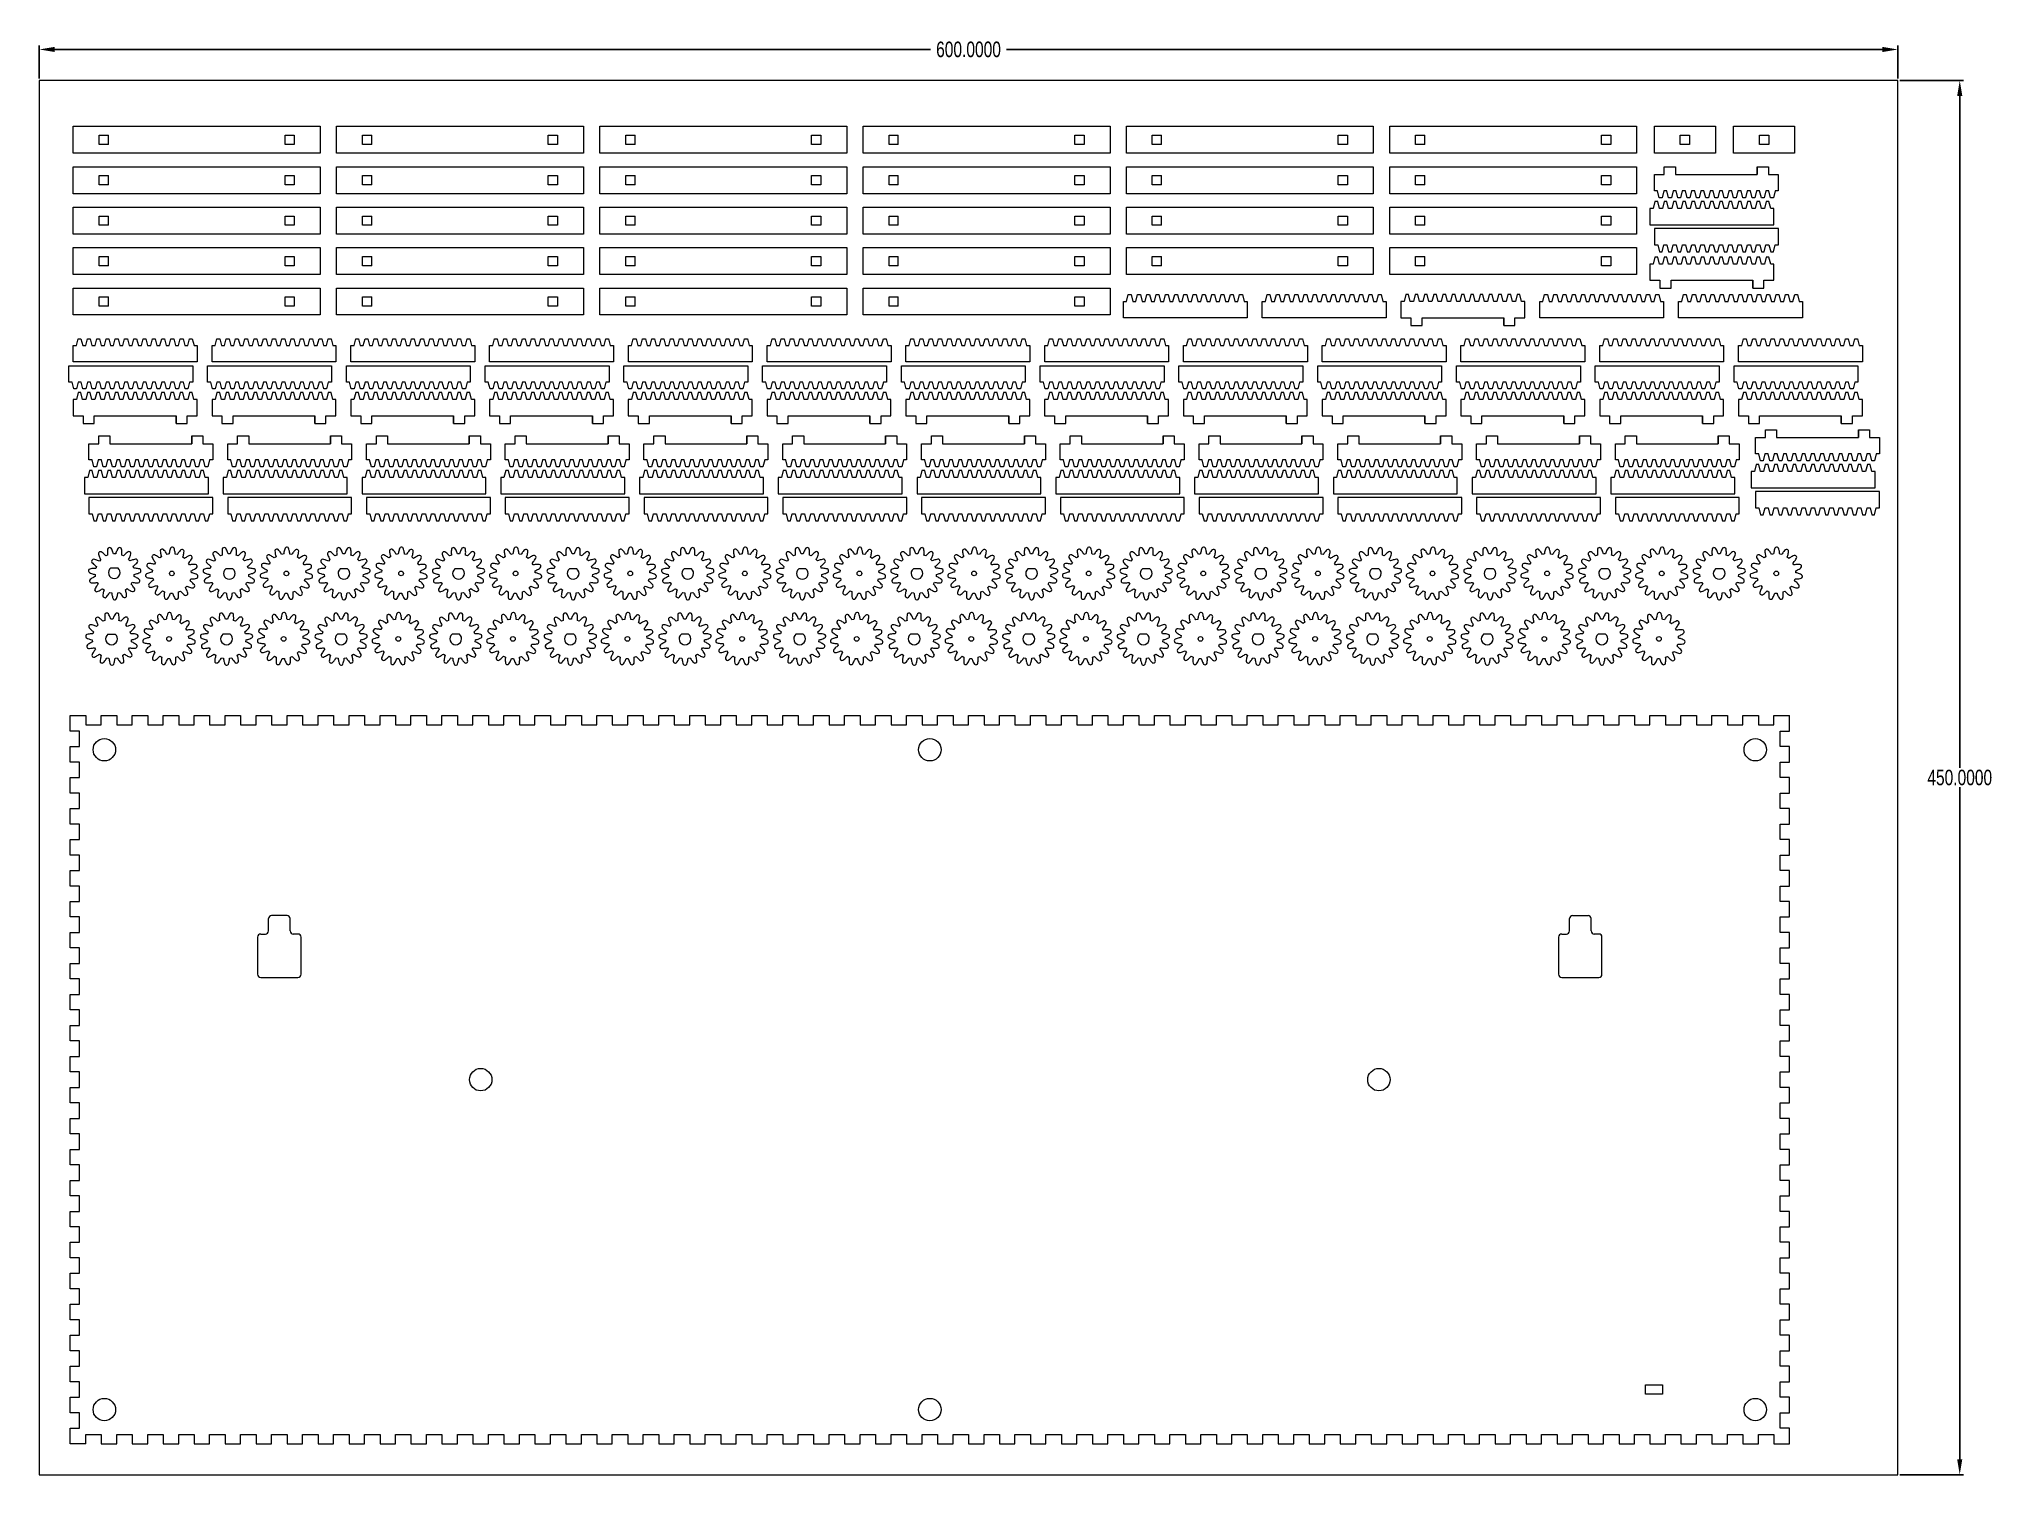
# Model space of a CAD drawing. Header units: millimetres. Extents: x 0 to 634, y 0 to 463.
import ezdxf

# ---------------------------------------------------------------- set-up
doc = ezdxf.new("R2010")
doc.units = ezdxf.units.MM
doc.header["$MEASUREMENT"] = 0
doc.layers.get('0').update_dxf_attribs({"linetype": 'CONTINUOUS', "lineweight": 0})
doc.layers.get('Defpoints').update_dxf_attribs({"linetype": 'CONTINUOUS'})
doc.styles.get("Standard").update_dxf_attribs({"font": 'txt', "width": 0.75})
doc.dimstyles.get("Standard").update_dxf_attribs({"dimtxt": 2.5, "dimasz": 2.5, "dimexe": 1.25, "dimexo": 0.625, "dimtad": 1, "dimtxsty": 'Standard', "dimcen": 2.5, "dimadec": 0, "dimazin": 0, "dimtfac": 1, "dimtmove": 0, "dimatfit": 3, "dimfxl": 1, "dimarcsym": 0})

msp = doc.modelspace()

# ---------------------------------------------------------------- blocks, each defined once
blk = doc.blocks.new('*D1')
at = {"color": 0, "linetype": 'Continuous', "lineweight": -2, "transparency": 16777216}
for p, q in [((0, 450.62), (0, 461.25)), ((5, 460), (287.75, 460)), ((595, 460), (312.25, 460)), ((600, 450.62), (600, 461.25))]:
    blk.add_line(p, q, dxfattribs=at)
at = {"color": 0, "linetype": 'Continuous', "transparency": 16777216}
for points in [[(5, 460.83), (5, 459.17), (0, 460)], [(595, 460.83), (595, 459.17), (600, 460)]]:
    blk.add_solid(points, dxfattribs=at)
at = {"layer": 'Defpoints', "color": 0, "linetype": 'Continuous', "transparency": 16777216}
for p in [(600, 460), (0, 450), (600, 450)]:
    blk.add_point(p, dxfattribs=at)
at = {"color": 0, "linetype": 'Continuous', "transparency": 16777216, "insert": (300, 460), "char_height": 5, "attachment_point": 5}
blk.add_mtext('\\A1;600.0000', dxfattribs=at)
blk = doc.blocks.new('*D2')
at = {"color": 0, "linetype": 'Continuous', "lineweight": -2, "transparency": 16777216}
for p, q in [((600.62, 450), (621.25, 450)), ((620, 445), (620, 228.12)), ((620, 5), (620, 221.88)), ((600.62, 0), (621.25, 0))]:
    blk.add_line(p, q, dxfattribs=at)
at = {"color": 0, "linetype": 'Continuous', "transparency": 16777216}
for points in [[(619.17, 445), (620.83, 445), (620, 450)], [(619.17, 5), (620.83, 5), (620, 0)]]:
    blk.add_solid(points, dxfattribs=at)
at = {"layer": 'Defpoints', "color": 0, "linetype": 'Continuous', "transparency": 16777216}
for p in [(600, 450), (600, 0), (620, 0)]:
    blk.add_point(p, dxfattribs=at)
at = {"color": 0, "linetype": 'Continuous', "transparency": 16777216, "insert": (620, 225), "char_height": 5, "attachment_point": 5}
blk.add_mtext('\\A1;450.0000', dxfattribs=at)

# ---------------------------------------------------------------- dimensions: what is measured, and where the dimension line sits
at = {"color": 3, "linetype": 'Continuous'}
dim = msp.add_linear_dim(base=(600, 460), p1=(0, 450), p2=(600, 450), dimstyle='Standard', override={"dimtxt": 5, "dimasz": 5, "dimgap": 1, "dimtad": 0, "dimtih": 1, "dimtoh": 0, "dimdec": 4, "dimzin": 0, "dimdsep": 46, "dimcen": 0.09, "dimtdec": 4, "dimtofl": 0, "dimtolj": 1, "dimtzin": 0}, dxfattribs=at)
dim.commit()
dim.dimension.update_dxf_attribs({"geometry": '*D1', "text_midpoint": (300, 460)})
dim = msp.add_linear_dim(base=(620, 0), p1=(600, 450), p2=(600, 0), angle=90, dimstyle='Standard', override={"dimtxt": 5, "dimasz": 5, "dimtad": 0, "dimtih": 1, "dimtoh": 1, "dimdec": 4, "dimzin": 0, "dimdsep": 46, "dimcen": 0.09, "dimtdec": 4, "dimtofl": 0, "dimtolj": 1, "dimtzin": 0}, dxfattribs=at)
dim.commit()
dim.dimension.update_dxf_attribs({"geometry": '*D2', "text_midpoint": (620, 225)})

# ---------------------------------------------------------------- linework, layer by layer
for p, q in [((19.33217, 429.35), (19.33217, 432.35)), ((19.33217, 432.35), (22.33217, 432.35)), ((22.33217, 429.35), (22.33217, 432.35)), ((79.33217, 432.35), (82.33217, 432.35)), ((79.33217, 429.35), (79.33217, 432.35)), ((82.33217, 432.35), (82.33217, 429.35)), ((104.33217, 429.35), (104.33217, 432.35)), ((104.33217, 432.35), (107.33217, 432.35)), ((107.33217, 429.35), (107.33217, 432.35)), ((164.33217, 432.35), (167.33217, 432.35)), ((164.33217, 429.35), (164.33217, 432.35)), ((167.33217, 432.35), (167.33217, 429.35)), ((189.33217, 429.35), (189.33217, 432.35)), ((189.33217, 432.35), (192.33217, 432.35)), ((192.33217, 429.35), (192.33217, 432.35)), ((249.33217, 432.35), (252.33217, 432.35)), ((249.33217, 429.35), (249.33217, 432.35)), ((252.33217, 432.35), (252.33217, 429.35)), ((274.33217, 429.35), (274.33217, 432.35)), ((274.33217, 432.35), (277.33217, 432.35)), ((277.33217, 429.35), (277.33217, 432.35)), ((334.33217, 432.35), (337.33217, 432.35)), ((334.33217, 429.35), (334.33217, 432.35)), ((337.33217, 432.35), (337.33217, 429.35)), ((359.33217, 429.35), (359.33217, 432.35)), ((359.33217, 432.35), (362.33217, 432.35)), ((362.33217, 429.35), (362.33217, 432.35)), ((419.33217, 432.35), (422.33217, 432.35)), ((419.33217, 429.35), (419.33217, 432.35)), ((422.33217, 432.35), (422.33217, 429.35)), ((444.33217, 429.35), (444.33217, 432.35)), ((444.33217, 432.35), (447.33217, 432.35)), ((447.33217, 429.35), (447.33217, 432.35)), ((504.33217, 432.35), (507.33217, 432.35)), ((504.33217, 429.35), (504.33217, 432.35)), ((507.33217, 432.35), (507.33217, 429.35)), ((529.77545, 429.35), (529.77545, 432.35)), ((529.77545, 432.35), (532.77545, 432.35)), ((532.77545, 432.35), (532.77545, 429.35)), ((555.34843, 429.35), (555.34843, 432.35)), ((555.34843, 432.35), (558.34843, 432.35)), ((558.34843, 432.35), (558.34843, 429.35)), ((22.33217, 429.35), (19.33217, 429.35)), ((82.33217, 429.35), (79.33217, 429.35)), ((107.33217, 429.35), (104.33217, 429.35)), ((167.33217, 429.35), (164.33217, 429.35)), ((192.33217, 429.35), (189.33217, 429.35)), ((252.33217, 429.35), (249.33217, 429.35)), ((277.33217, 429.35), (274.33217, 429.35)), ((337.33217, 429.35), (334.33217, 429.35)), ((362.33217, 429.35), (359.33217, 429.35)), ((422.33217, 429.35), (419.33217, 429.35)), ((447.33217, 429.35), (444.33217, 429.35)), ((507.33217, 429.35), (504.33217, 429.35)), ((532.77545, 429.35), (529.77545, 429.35)), ((558.34843, 429.35), (555.34843, 429.35)), ((19.33217, 416.3), (19.33217, 419.3)), ((19.33217, 419.3), (22.33217, 419.3)), ((22.33217, 416.3), (22.33217, 419.3)), ((79.33217, 419.3), (82.33217, 419.3)), ((79.33217, 416.3), (79.33217, 419.3)), ((82.33217, 419.3), (82.33217, 416.3)), ((104.33217, 416.3), (104.33217, 419.3)), ((104.33217, 419.3), (107.33217, 419.3)), ((107.33217, 416.3), (107.33217, 419.3)), ((164.33217, 419.3), (167.33217, 419.3)), ((164.33217, 416.3), (164.33217, 419.3)), ((167.33217, 419.3), (167.33217, 416.3)), ((189.33217, 416.3), (189.33217, 419.3)), ((189.33217, 419.3), (192.33217, 419.3)), ((192.33217, 416.3), (192.33217, 419.3)), ((249.33217, 419.3), (252.33217, 419.3)), ((249.33217, 416.3), (249.33217, 419.3)), ((252.33217, 419.3), (252.33217, 416.3)), ((274.33217, 416.3), (274.33217, 419.3)), ((274.33217, 419.3), (277.33217, 419.3)), ((277.33217, 416.3), (277.33217, 419.3)), ((334.33217, 419.3), (337.33217, 419.3)), ((334.33217, 416.3), (334.33217, 419.3)), ((337.33217, 419.3), (337.33217, 416.3)), ((359.33217, 416.3), (359.33217, 419.3)), ((359.33217, 419.3), (362.33217, 419.3)), ((362.33217, 416.3), (362.33217, 419.3)), ((419.33217, 419.3), (422.33217, 419.3)), ((419.33217, 416.3), (419.33217, 419.3)), ((422.33217, 419.3), (422.33217, 416.3)), ((444.33217, 416.3), (444.33217, 419.3)), ((444.33217, 419.3), (447.33217, 419.3)), ((447.33217, 416.3), (447.33217, 419.3)), ((504.33217, 419.3), (507.33217, 419.3)), ((504.33217, 416.3), (504.33217, 419.3)), ((507.33217, 419.3), (507.33217, 416.3)), ((22.33217, 416.3), (19.33217, 416.3)), ((82.33217, 416.3), (79.33217, 416.3)), ((107.33217, 416.3), (104.33217, 416.3)), ((167.33217, 416.3), (164.33217, 416.3)), ((192.33217, 416.3), (189.33217, 416.3)), ((252.33217, 416.3), (249.33217, 416.3)), ((277.33217, 416.3), (274.33217, 416.3)), ((337.33217, 416.3), (334.33217, 416.3)), ((362.33217, 416.3), (359.33217, 416.3)), ((422.33217, 416.3), (419.33217, 416.3)), ((447.33217, 416.3), (444.33217, 416.3)), ((507.33217, 416.3), (504.33217, 416.3)), ((19.33217, 403.25), (19.33217, 406.25)), ((19.33217, 406.25), (22.33217, 406.25)), ((22.33217, 403.25), (22.33217, 406.25)), ((79.33217, 406.25), (82.33217, 406.25)), ((79.33217, 403.25), (79.33217, 406.25)), ((82.33217, 406.25), (82.33217, 403.25)), ((104.33217, 403.25), (104.33217, 406.25)), ((104.33217, 406.25), (107.33217, 406.25)), ((107.33217, 403.25), (107.33217, 406.25)), ((164.33217, 406.25), (167.33217, 406.25)), ((164.33217, 403.25), (164.33217, 406.25)), ((167.33217, 406.25), (167.33217, 403.25)), ((189.33217, 403.25), (189.33217, 406.25)), ((189.33217, 406.25), (192.33217, 406.25)), ((192.33217, 403.25), (192.33217, 406.25)), ((249.33217, 406.25), (252.33217, 406.25)), ((249.33217, 403.25), (249.33217, 406.25)), ((252.33217, 406.25), (252.33217, 403.25)), ((274.33217, 403.25), (274.33217, 406.25)), ((274.33217, 406.25), (277.33217, 406.25)), ((277.33217, 403.25), (277.33217, 406.25)), ((334.33217, 406.25), (337.33217, 406.25)), ((334.33217, 403.25), (334.33217, 406.25)), ((337.33217, 406.25), (337.33217, 403.25)), ((359.33217, 403.25), (359.33217, 406.25)), ((359.33217, 406.25), (362.33217, 406.25)), ((362.33217, 403.25), (362.33217, 406.25)), ((419.33217, 406.25), (422.33217, 406.25)), ((419.33217, 403.25), (419.33217, 406.25)), ((422.33217, 406.25), (422.33217, 403.25)), ((444.33217, 403.25), (444.33217, 406.25)), ((444.33217, 406.25), (447.33217, 406.25)), ((447.33217, 403.25), (447.33217, 406.25)), ((504.33217, 406.25), (507.33217, 406.25)), ((504.33217, 403.25), (504.33217, 406.25)), ((507.33217, 406.25), (507.33217, 403.25)), ((22.33217, 403.25), (19.33217, 403.25)), ((82.33217, 403.25), (79.33217, 403.25)), ((107.33217, 403.25), (104.33217, 403.25)), ((167.33217, 403.25), (164.33217, 403.25)), ((192.33217, 403.25), (189.33217, 403.25)), ((252.33217, 403.25), (249.33217, 403.25)), ((277.33217, 403.25), (274.33217, 403.25)), ((337.33217, 403.25), (334.33217, 403.25)), ((362.33217, 403.25), (359.33217, 403.25)), ((422.33217, 403.25), (419.33217, 403.25)), ((447.33217, 403.25), (444.33217, 403.25)), ((507.33217, 403.25), (504.33217, 403.25)), ((19.33217, 390.2), (19.33217, 393.2)), ((19.33217, 393.2), (22.33217, 393.2)), ((22.33217, 390.2), (19.33217, 390.2)), ((22.33217, 390.2), (22.33217, 393.2)), ((79.33217, 393.2), (82.33217, 393.2)), ((79.33217, 390.2), (79.33217, 393.2)), ((82.33217, 390.2), (79.33217, 390.2)), ((82.33217, 393.2), (82.33217, 390.2)), ((104.33217, 390.2), (104.33217, 393.2)), ((104.33217, 393.2), (107.33217, 393.2)), ((107.33217, 390.2), (104.33217, 390.2)), ((107.33217, 390.2), (107.33217, 393.2)), ((164.33217, 393.2), (167.33217, 393.2)), ((164.33217, 390.2), (164.33217, 393.2)), ((167.33217, 390.2), (164.33217, 390.2)), ((167.33217, 393.2), (167.33217, 390.2)), ((189.33217, 390.2), (189.33217, 393.2)), ((189.33217, 393.2), (192.33217, 393.2)), ((192.33217, 390.2), (189.33217, 390.2)), ((192.33217, 390.2), (192.33217, 393.2)), ((249.33217, 393.2), (252.33217, 393.2)), ((249.33217, 390.2), (249.33217, 393.2)), ((252.33217, 390.2), (249.33217, 390.2)), ((252.33217, 393.2), (252.33217, 390.2)), ((274.33217, 390.2), (274.33217, 393.2)), ((274.33217, 393.2), (277.33217, 393.2)), ((277.33217, 390.2), (274.33217, 390.2)), ((277.33217, 390.2), (277.33217, 393.2)), ((334.33217, 393.2), (337.33217, 393.2)), ((334.33217, 390.2), (334.33217, 393.2)), ((337.33217, 390.2), (334.33217, 390.2)), ((337.33217, 393.2), (337.33217, 390.2)), ((359.33217, 390.2), (359.33217, 393.2)), ((359.33217, 393.2), (362.33217, 393.2)), ((362.33217, 390.2), (359.33217, 390.2)), ((362.33217, 390.2), (362.33217, 393.2)), ((419.33217, 393.2), (422.33217, 393.2)), ((419.33217, 390.2), (419.33217, 393.2)), ((422.33217, 390.2), (419.33217, 390.2)), ((422.33217, 393.2), (422.33217, 390.2)), ((444.33217, 390.2), (444.33217, 393.2)), ((444.33217, 393.2), (447.33217, 393.2)), ((447.33217, 390.2), (444.33217, 390.2)), ((447.33217, 390.2), (447.33217, 393.2)), ((504.33217, 393.2), (507.33217, 393.2)), ((504.33217, 390.2), (504.33217, 393.2)), ((507.33217, 390.2), (504.33217, 390.2)), ((507.33217, 393.2), (507.33217, 390.2)), ((19.33217, 377.15), (19.33217, 380.15)), ((19.33217, 380.15), (22.33217, 380.15)), ((22.33217, 377.15), (19.33217, 377.15)), ((22.33217, 377.15), (22.33217, 380.15)), ((79.33217, 380.15), (82.33217, 380.15)), ((79.33217, 377.15), (79.33217, 380.15)), ((82.33217, 377.15), (79.33217, 377.15)), ((82.33217, 380.15), (82.33217, 377.15)), ((104.33217, 377.15), (104.33217, 380.15)), ((104.33217, 380.15), (107.33217, 380.15)), ((107.33217, 377.15), (104.33217, 377.15)), ((107.33217, 377.15), (107.33217, 380.15)), ((164.33217, 380.15), (167.33217, 380.15)), ((164.33217, 377.15), (164.33217, 380.15)), ((167.33217, 377.15), (164.33217, 377.15)), ((167.33217, 380.15), (167.33217, 377.15)), ((189.33217, 377.15), (189.33217, 380.15)), ((189.33217, 380.15), (192.33217, 380.15)), ((192.33217, 377.15), (189.33217, 377.15)), ((192.33217, 377.15), (192.33217, 380.15)), ((249.33217, 380.15), (252.33217, 380.15)), ((249.33217, 377.15), (249.33217, 380.15)), ((252.33217, 377.15), (249.33217, 377.15)), ((252.33217, 380.15), (252.33217, 377.15)), ((274.33217, 377.15), (274.33217, 380.15)), ((274.33217, 380.15), (277.33217, 380.15)), ((277.33217, 377.15), (274.33217, 377.15)), ((277.33217, 377.15), (277.33217, 380.15)), ((334.33217, 380.15), (337.33217, 380.15)), ((334.33217, 377.15), (334.33217, 380.15)), ((337.33217, 377.15), (334.33217, 377.15)), ((337.33217, 380.15), (337.33217, 377.15)), ((23.08485, 292.67771), (25.40545, 292.64538)), ((62.50814, 292.40311), (60.18732, 292.40311)), ((99.50814, 292.40311), (97.18732, 292.40311)), ((136.50814, 292.40311), (134.18732, 292.40311)), ((173.50814, 292.40311), (171.18732, 292.40311)), ((210.50814, 292.40311), (208.18732, 292.40311)), ((247.50814, 292.40311), (245.18732, 292.40311)), ((284.50814, 292.40311), (282.18732, 292.40311)), ((321.50814, 292.40311), (319.18732, 292.40311)), ((358.50814, 292.40311), (356.18732, 292.40311)), ((395.50814, 292.40311), (393.18732, 292.40311)), ((432.50814, 292.40311), (430.18732, 292.40311)), ((469.50814, 292.40311), (467.18732, 292.40311)), ((506.50814, 292.40311), (504.18732, 292.40311)), ((543.50814, 292.40311), (541.18732, 292.40311)), ((22.16559, 271.29268), (24.48641, 271.29268)), ((61.61202, 271.29268), (59.2912, 271.29268)), ((98.61202, 271.29268), (96.2912, 271.29268)), ((135.61202, 271.29268), (133.2912, 271.29268)), ((172.61202, 271.29268), (170.2912, 271.29268)), ((209.61202, 271.29268), (207.2912, 271.29268)), ((246.61202, 271.29268), (244.2912, 271.29268)), ((283.61202, 271.29268), (281.2912, 271.29268)), ((320.61202, 271.29268), (318.2912, 271.29268)), ((357.61202, 271.29268), (355.2912, 271.29268)), ((394.61202, 271.29268), (392.2912, 271.29268)), ((431.61202, 271.29268), (429.2912, 271.29268)), ((468.61202, 271.29268), (466.2912, 271.29268)), ((505.61202, 271.29268), (503.2912, 271.29268)), ((10, 240), (10, 245)), ((10, 245), (15, 245)), ((15, 245), (15, 242)), ((15, 242), (20, 242)), ((20, 242), (20, 245)), ((20, 245), (25, 245)), ((25, 245), (25, 242)), ((25, 242), (30, 242)), ((30, 242), (30, 245)), ((30, 245), (35, 245)), ((35, 245), (35, 242)), ((35, 242), (40, 242)), ((40, 242), (40, 245)), ((40, 245), (45, 245)), ((45, 245), (45, 242)), ((45, 242), (50, 242)), ((50, 242), (50, 245)), ((50, 245), (55, 245)), ((55, 245), (55, 242)), ((55, 242), (60, 242)), ((60, 242), (60, 245)), ((60, 245), (65, 245)), ((65, 245), (65, 242)), ((65, 242), (70, 242)), ((70, 242), (70, 245)), ((70, 245), (75, 245)), ((75, 245), (75, 242)), ((75, 242), (80, 242)), ((80, 242), (80, 245)), ((80, 245), (85, 245)), ((85, 245), (85, 242)), ((85, 242), (90, 242)), ((90, 242), (90, 245)), ((90, 245), (95, 245)), ((95, 245), (95, 242)), ((95, 242), (100, 242)), ((100, 242), (100, 245)), ((100, 245), (105, 245)), ((105, 245), (105, 242)), ((105, 242), (110, 242)), ((110, 242), (110, 245)), ((110, 245), (115, 245)), ((115, 245), (115, 242)), ((115, 242), (120, 242)), ((120, 242), (120, 245)), ((120, 245), (125, 245)), ((125, 245), (125, 242)), ((125, 242), (130, 242)), ((130, 242), (130, 245)), ((130, 245), (135, 245)), ((135, 245), (135, 242)), ((135, 242), (140, 242)), ((140, 242), (140, 245)), ((140, 245), (145, 245)), ((145, 245), (145, 242)), ((145, 242), (150, 242)), ((150, 242), (150, 245)), ((150, 245), (155, 245)), ((155, 245), (155, 242)), ((155, 242), (160, 242)), ((160, 242), (160, 245)), ((160, 245), (165, 245)), ((165, 245), (165, 242)), ((165, 242), (170, 242)), ((170, 242), (170, 245)), ((170, 245), (175, 245)), ((175, 245), (175, 242)), ((175, 242), (180, 242)), ((180, 242), (180, 245)), ((180, 245), (185, 245)), ((185, 245), (185, 242)), ((185, 242), (190, 242)), ((190, 242), (190, 245)), ((190, 245), (195, 245)), ((195, 245), (195, 242)), ((195, 242), (200, 242)), ((200, 242), (200, 245)), ((200, 245), (205, 245)), ((205, 245), (205, 242)), ((205, 242), (210, 242)), ((210, 242), (210, 245)), ((210, 245), (215, 245)), ((215, 245), (215, 242)), ((215, 242), (220, 242)), ((220, 242), (220, 245)), ((220, 245), (225, 245)), ((225, 245), (225, 242)), ((225, 242), (230, 242)), ((230, 242), (230, 245)), ((230, 245), (235, 245)), ((235, 245), (235, 242)), ((235, 242), (240, 242)), ((240, 242), (240, 245)), ((240, 245), (245, 245)), ((245, 245), (245, 242)), ((245, 242), (250, 242)), ((250, 242), (250, 245)), ((250, 245), (255, 245)), ((255, 245), (255, 242)), ((255, 242), (260, 242)), ((260, 242), (260, 245)), ((260, 245), (265, 245)), ((265, 245), (265, 242)), ((265, 242), (270, 242)), ((270, 242), (270, 245)), ((270, 245), (275, 245)), ((275, 245), (275, 242)), ((275, 242), (280, 242)), ((280, 242), (280, 245)), ((280, 245), (285, 245)), ((285, 245), (285, 242)), ((285, 242), (290, 242)), ((290, 242), (290, 245)), ((290, 245), (295, 245)), ((295, 245), (295, 242)), ((295, 242), (300, 242)), ((300, 242), (300, 245)), ((300, 245), (305, 245)), ((305, 245), (305, 242)), ((305, 242), (310, 242)), ((310, 242), (310, 245)), ((310, 245), (315, 245)), ((315, 245), (315, 242)), ((315, 242), (320, 242)), ((320, 242), (320, 245)), ((320, 245), (325, 245)), ((325, 245), (325, 242)), ((325, 242), (330, 242)), ((330, 242), (330, 245)), ((330, 245), (335, 245)), ((335, 245), (335, 242)), ((335, 242), (340, 242)), ((340, 242), (340, 245)), ((340, 245), (345, 245)), ((345, 245), (345, 242)), ((345, 242), (350, 242)), ((350, 242), (350, 245)), ((350, 245), (355, 245)), ((355, 245), (355, 242)), ((355, 242), (360, 242)), ((360, 242), (360, 245)), ((360, 245), (365, 245)), ((365, 245), (365, 242)), ((365, 242), (370, 242)), ((370, 242), (370, 245)), ((370, 245), (375, 245)), ((375, 245), (375, 242)), ((375, 242), (380, 242)), ((380, 242), (380, 245)), ((380, 245), (385, 245)), ((385, 245), (385, 242)), ((385, 242), (390, 242)), ((390, 242), (390, 245)), ((390, 245), (395, 245)), ((395, 245), (395, 242)), ((395, 242), (400, 242)), ((400, 242), (400, 245)), ((400, 245), (405, 245)), ((405, 245), (405, 242)), ((405, 242), (410, 242)), ((410, 242), (410, 245)), ((410, 245), (415, 245)), ((415, 245), (415, 242)), ((415, 242), (420, 242)), ((420, 242), (420, 245)), ((420, 245), (425, 245)), ((425, 245), (425, 242)), ((425, 242), (430, 242)), ((430, 242), (430, 245)), ((430, 245), (435, 245)), ((435, 245), (435, 242)), ((435, 242), (440, 242)), ((440, 242), (440, 245)), ((440, 245), (445, 245)), ((445, 245), (445, 242)), ((445, 242), (450, 242)), ((450, 242), (450, 245)), ((450, 245), (455, 245)), ((455, 245), (455, 242)), ((455, 242), (460, 242)), ((460, 242), (460, 245)), ((460, 245), (465, 245)), ((465, 245), (465, 242)), ((465, 242), (470, 242)), ((470, 242), (470, 245)), ((470, 245), (475, 245)), ((475, 245), (475, 242)), ((475, 242), (480, 242)), ((480, 242), (480, 245)), ((480, 245), (485, 245)), ((485, 245), (485, 242)), ((485, 242), (490, 242)), ((490, 242), (490, 245)), ((490, 245), (495, 245)), ((495, 245), (495, 242)), ((495, 242), (500, 242)), ((500, 242), (500, 245)), ((500, 245), (505, 245)), ((505, 245), (505, 242)), ((505, 242), (510, 242)), ((510, 242), (510, 245)), ((510, 245), (515, 245)), ((515, 245), (515, 242)), ((515, 242), (520, 242)), ((520, 242), (520, 245)), ((520, 245), (525, 245)), ((525, 245), (525, 242)), ((525, 242), (530, 242)), ((530, 242), (530, 245)), ((530, 245), (535, 245)), ((535, 245), (535, 242)), ((535, 242), (540, 242)), ((540, 242), (540, 245)), ((540, 245), (545, 245)), ((545, 245), (545, 242)), ((545, 242), (550, 242)), ((550, 242), (550, 245)), ((550, 245), (555, 245)), ((555, 245), (555, 242)), ((555, 242), (560, 242)), ((560, 242), (560, 245)), ((560, 245), (565, 245)), ((565, 240), (565, 245)), ((13, 240), (10, 240)), ((10, 230), (10, 235)), ((10, 235), (13, 235)), ((13, 235), (13, 240)), ((562, 235), (562, 240)), ((562, 240), (565, 240)), ((565, 235), (562, 235)), ((565, 230), (565, 235)), ((13, 230), (10, 230)), ((13, 225), (13, 230)), ((562, 225), (562, 230)), ((562, 230), (565, 230)), ((10, 220), (10, 225)), ((10, 225), (13, 225)), ((565, 225), (562, 225)), ((565, 220), (565, 225)), ((13, 220), (10, 220)), ((13, 215), (13, 220)), ((562, 215), (562, 220)), ((562, 220), (565, 220)), ((10, 210), (10, 215)), ((10, 215), (13, 215)), ((13, 210), (10, 210)), ((13, 205), (13, 210)), ((565, 215), (562, 215)), ((562, 205), (562, 210)), ((562, 210), (565, 210)), ((565, 210), (565, 215)), ((10, 200), (10, 205)), ((10, 205), (13, 205)), ((565, 205), (562, 205)), ((565, 200), (565, 205)), ((13, 200), (10, 200)), ((13, 195), (13, 200)), ((562, 195), (562, 200)), ((562, 200), (565, 200)), ((10, 190), (10, 195)), ((10, 195), (13, 195)), ((565, 195), (562, 195)), ((565, 190), (565, 195)), ((13, 190), (10, 190)), ((10, 180), (10, 185)), ((10, 185), (13, 185)), ((13, 185), (13, 190)), ((562, 185), (562, 190)), ((562, 190), (565, 190)), ((565, 185), (562, 185)), ((565, 180), (565, 185)), ((13, 180), (10, 180)), ((13, 175), (13, 180)), ((74, 175.5), (74, 179.5)), ((80, 180.5), (75, 180.5)), ((81, 175.5), (81, 179.5)), ((494, 175.5), (494, 179.5)), ((495, 180.5), (500, 180.5)), ((501, 175.5), (501, 179.5)), ((562, 175), (562, 180)), ((562, 180), (565, 180)), ((10, 170), (10, 175)), ((10, 175), (13, 175)), ((70.5, 173.5), (70.5, 161.5)), ((71.5, 174.5), (73, 174.5)), ((83.5, 174.5), (82, 174.5)), ((84.5, 161.5), (84.5, 173.5)), ((490.5, 173.5), (490.5, 161.5)), ((491.5, 174.5), (493, 174.5)), ((503.5, 174.5), (502, 174.5)), ((504.5, 161.5), (504.5, 173.5)), ((565, 175), (562, 175)), ((565, 170), (565, 175)), ((13, 170), (10, 170)), ((10, 160), (10, 165)), ((10, 165), (13, 165)), ((13, 165), (13, 170)), ((562, 165), (562, 170)), ((562, 170), (565, 170)), ((565, 165), (562, 165)), ((565, 160), (565, 165)), ((13, 160), (10, 160)), ((13, 155), (13, 160)), ((71.5, 160.5), (83.5, 160.5)), ((491.5, 160.5), (503.5, 160.5)), ((562, 155), (562, 160)), ((562, 160), (565, 160)), ((10, 150), (10, 155)), ((10, 155), (13, 155)), ((565, 155), (562, 155)), ((565, 150), (565, 155)), ((13, 150), (10, 150)), ((13, 145), (13, 150)), ((562, 145), (562, 150)), ((562, 150), (565, 150)), ((10, 140), (10, 145)), ((10, 145), (13, 145)), ((13, 140), (10, 140)), ((13, 135), (13, 140)), ((565, 145), (562, 145)), ((562, 135), (562, 140)), ((562, 140), (565, 140)), ((565, 140), (565, 145)), ((10, 130), (10, 135)), ((10, 135), (13, 135)), ((565, 135), (562, 135)), ((565, 130), (565, 135)), ((13, 130), (10, 130)), ((13, 125), (13, 130)), ((562, 125), (562, 130)), ((562, 130), (565, 130)), ((10, 120), (10, 125)), ((10, 125), (13, 125)), ((565, 125), (562, 125)), ((565, 120), (565, 125)), ((13, 120), (10, 120)), ((10, 110), (10, 115)), ((10, 115), (13, 115)), ((13, 115), (13, 120)), ((562, 115), (562, 120)), ((562, 120), (565, 120)), ((565, 115), (562, 115)), ((565, 110), (565, 115)), ((13, 110), (10, 110)), ((13, 105), (13, 110)), ((562, 105), (562, 110)), ((562, 110), (565, 110)), ((10, 100), (10, 105)), ((10, 105), (13, 105)), ((565, 105), (562, 105)), ((565, 100), (565, 105)), ((13, 100), (10, 100)), ((13, 95), (13, 100)), ((562, 95), (562, 100)), ((562, 100), (565, 100)), ((10, 90), (10, 95)), ((10, 95), (13, 95)), ((13, 90), (10, 90)), ((13, 85), (13, 90)), ((565, 95), (562, 95)), ((562, 85), (562, 90)), ((562, 90), (565, 90)), ((565, 90), (565, 95)), ((10, 80), (10, 85)), ((10, 85), (13, 85)), ((565, 85), (562, 85)), ((565, 80), (565, 85)), ((13, 80), (10, 80)), ((13, 75), (13, 80)), ((562, 75), (562, 80)), ((562, 80), (565, 80)), ((10, 70), (10, 75)), ((10, 75), (13, 75)), ((13, 70), (10, 70)), ((13, 65), (13, 70)), ((565, 75), (562, 75)), ((562, 65), (562, 70)), ((562, 70), (565, 70)), ((565, 70), (565, 75)), ((10, 60), (10, 65)), ((10, 65), (13, 65)), ((565, 65), (562, 65)), ((565, 60), (565, 65)), ((13, 60), (10, 60)), ((13, 55), (13, 60)), ((562, 55), (562, 60)), ((562, 60), (565, 60)), ((10, 50), (10, 55)), ((10, 55), (13, 55)), ((565, 55), (562, 55)), ((565, 50), (565, 55)), ((13, 50), (10, 50)), ((10, 40), (10, 45)), ((10, 45), (13, 45)), ((13, 45), (13, 50)), ((562, 45), (562, 50)), ((562, 50), (565, 50)), ((565, 45), (562, 45)), ((565, 40), (565, 45)), ((13, 40), (10, 40)), ((13, 35), (13, 40)), ((562, 35), (562, 40)), ((562, 40), (565, 40)), ((10, 30), (10, 35)), ((10, 35), (13, 35)), ((565, 35), (562, 35)), ((565, 30), (565, 35)), ((13, 30), (10, 30)), ((13, 25), (13, 30)), ((518.5, 29), (524, 29)), ((518.5, 26), (518.5, 29)), ((524, 26), (518.5, 26)), ((524, 29), (524, 26)), ((562, 25), (562, 30)), ((562, 30), (565, 30)), ((10, 20), (10, 25)), ((10, 25), (13, 25)), ((13, 20), (10, 20)), ((13, 15), (13, 20)), ((565, 25), (562, 25)), ((562, 15), (562, 20)), ((562, 20), (565, 20)), ((565, 20), (565, 25)), ((10, 15), (13, 15)), ((10, 10), (10, 15)), ((15, 10), (15, 13)), ((15, 13), (20, 13)), ((20, 13), (20, 10)), ((25, 10), (25, 13)), ((25, 13), (30, 13)), ((30, 13), (30, 10)), ((35, 10), (35, 13)), ((35, 13), (40, 13)), ((40, 13), (40, 10)), ((45, 10), (45, 13)), ((45, 13), (50, 13)), ((50, 13), (50, 10)), ((55, 10), (55, 13)), ((55, 13), (60, 13)), ((60, 13), (60, 10)), ((65, 10), (65, 13)), ((65, 13), (70, 13)), ((70, 13), (70, 10)), ((75, 10), (75, 13)), ((75, 13), (80, 13)), ((80, 13), (80, 10)), ((85, 10), (85, 13)), ((85, 13), (90, 13)), ((90, 13), (90, 10)), ((95, 10), (95, 13)), ((95, 13), (100, 13)), ((100, 13), (100, 10)), ((105, 10), (105, 13)), ((105, 13), (110, 13)), ((110, 13), (110, 10)), ((115, 10), (115, 13)), ((115, 13), (120, 13)), ((120, 13), (120, 10)), ((125, 10), (125, 13)), ((125, 13), (130, 13)), ((130, 13), (130, 10)), ((135, 10), (135, 13)), ((135, 13), (140, 13)), ((140, 13), (140, 10)), ((145, 10), (145, 13)), ((145, 13), (150, 13)), ((150, 13), (150, 10)), ((155, 10), (155, 13)), ((155, 13), (160, 13)), ((160, 13), (160, 10)), ((165, 10), (165, 13)), ((165, 13), (170, 13)), ((170, 13), (170, 10)), ((175, 10), (175, 13)), ((175, 13), (180, 13)), ((180, 13), (180, 10)), ((185, 10), (185, 13)), ((185, 13), (190, 13)), ((190, 13), (190, 10)), ((195, 10), (195, 13)), ((195, 13), (200, 13)), ((200, 13), (200, 10)), ((205, 10), (205, 13)), ((205, 13), (210, 13)), ((210, 13), (210, 10)), ((215, 10), (215, 13)), ((215, 13), (220, 13)), ((220, 13), (220, 10)), ((225, 10), (225, 13)), ((225, 13), (230, 13)), ((230, 13), (230, 10)), ((235, 10), (235, 13)), ((235, 13), (240, 13)), ((240, 13), (240, 10)), ((245, 10), (245, 13)), ((245, 13), (250, 13)), ((250, 13), (250, 10)), ((255, 10), (255, 13)), ((255, 13), (260, 13)), ((260, 13), (260, 10)), ((265, 10), (265, 13)), ((265, 13), (270, 13)), ((270, 13), (270, 10)), ((275, 10), (275, 13)), ((275, 13), (280, 13)), ((280, 13), (280, 10)), ((285, 10), (285, 13)), ((285, 13), (290, 13)), ((290, 13), (290, 10)), ((295, 10), (295, 13)), ((295, 13), (300, 13)), ((300, 13), (300, 10)), ((305, 10), (305, 13)), ((305, 13), (310, 13)), ((310, 13), (310, 10)), ((315, 10), (315, 13)), ((315, 13), (320, 13)), ((320, 13), (320, 10)), ((325, 10), (325, 13)), ((325, 13), (330, 13)), ((330, 13), (330, 10)), ((335, 10), (335, 13)), ((335, 13), (340, 13)), ((340, 13), (340, 10)), ((345, 10), (345, 13)), ((345, 13), (350, 13)), ((350, 13), (350, 10)), ((355, 10), (355, 13)), ((355, 13), (360, 13)), ((360, 13), (360, 10)), ((365, 10), (365, 13)), ((365, 13), (370, 13)), ((370, 13), (370, 10)), ((375, 10), (375, 13)), ((375, 13), (380, 13)), ((380, 13), (380, 10)), ((385, 10), (385, 13)), ((385, 13), (390, 13)), ((390, 13), (390, 10)), ((395, 10), (395, 13)), ((395, 13), (400, 13)), ((400, 13), (400, 10)), ((405, 10), (405, 13)), ((405, 13), (410, 13)), ((410, 13), (410, 10)), ((415, 10), (415, 13)), ((415, 13), (420, 13)), ((420, 13), (420, 10)), ((425, 10), (425, 13)), ((425, 13), (430, 13)), ((430, 13), (430, 10)), ((435, 10), (435, 13)), ((435, 13), (440, 13)), ((440, 13), (440, 10)), ((445, 10), (445, 13)), ((445, 13), (450, 13)), ((450, 13), (450, 10)), ((455, 10), (455, 13)), ((455, 13), (460, 13)), ((460, 13), (460, 10)), ((465, 10), (465, 13)), ((465, 13), (470, 13)), ((470, 13), (470, 10)), ((475, 10), (475, 13)), ((475, 13), (480, 13)), ((480, 13), (480, 10)), ((485, 10), (485, 13)), ((485, 13), (490, 13)), ((490, 13), (490, 10)), ((495, 10), (495, 13)), ((495, 13), (500, 13)), ((500, 13), (500, 10)), ((505, 10), (505, 13)), ((505, 13), (510, 13)), ((510, 13), (510, 10)), ((515, 10), (515, 13)), ((515, 13), (520, 13)), ((520, 13), (520, 10)), ((525, 10), (525, 13)), ((525, 13), (530, 13)), ((530, 13), (530, 10)), ((535, 10), (535, 13)), ((535, 13), (540, 13)), ((540, 13), (540, 10)), ((545, 10), (545, 13)), ((545, 13), (550, 13)), ((550, 13), (550, 10)), ((555, 10), (555, 13)), ((555, 13), (560, 13)), ((560, 13), (560, 10)), ((565, 15), (562, 15)), ((565, 10), (565, 15)), ((15, 10), (10, 10)), ((20, 10), (25, 10)), ((30, 10), (35, 10)), ((40, 10), (45, 10)), ((50, 10), (55, 10)), ((60, 10), (65, 10)), ((70, 10), (75, 10)), ((80, 10), (85, 10)), ((90, 10), (95, 10)), ((100, 10), (105, 10)), ((110, 10), (115, 10)), ((120, 10), (125, 10)), ((130, 10), (135, 10)), ((140, 10), (145, 10)), ((150, 10), (155, 10)), ((160, 10), (165, 10)), ((170, 10), (175, 10)), ((180, 10), (185, 10)), ((190, 10), (195, 10)), ((200, 10), (205, 10)), ((210, 10), (215, 10)), ((220, 10), (225, 10)), ((230, 10), (235, 10)), ((240, 10), (245, 10)), ((250, 10), (255, 10)), ((260, 10), (265, 10)), ((270, 10), (275, 10)), ((280, 10), (285, 10)), ((290, 10), (295, 10)), ((300, 10), (305, 10)), ((310, 10), (315, 10)), ((320, 10), (325, 10)), ((330, 10), (335, 10)), ((340, 10), (345, 10)), ((350, 10), (355, 10)), ((360, 10), (365, 10)), ((370, 10), (375, 10)), ((380, 10), (385, 10)), ((390, 10), (395, 10)), ((400, 10), (405, 10)), ((410, 10), (415, 10)), ((420, 10), (425, 10)), ((430, 10), (435, 10)), ((440, 10), (445, 10)), ((450, 10), (455, 10)), ((460, 10), (465, 10)), ((470, 10), (475, 10)), ((480, 10), (485, 10)), ((490, 10), (495, 10)), ((500, 10), (505, 10)), ((510, 10), (515, 10)), ((520, 10), (525, 10)), ((530, 10), (535, 10)), ((540, 10), (545, 10)), ((550, 10), (555, 10)), ((560, 10), (565, 10))]:
    msp.add_line(p, q)
at = {"linetype": 'Continuous'}
msp.add_lwpolyline([(0, 0), (600, 0), (600, 450), (0, 450)], close=True, dxfattribs=at)
for points in [[(90.68217, 426.5), (10.98217, 426.5), (10.98217, 435.2), (90.68217, 435.2)], [(175.68217, 426.5), (95.98217, 426.5), (95.98217, 435.2), (175.68217, 435.2)], [(260.68217, 426.5), (180.98217, 426.5), (180.98217, 435.2), (260.68217, 435.2)], [(345.68217, 426.5), (265.98217, 426.5), (265.98217, 435.2), (345.68217, 435.2)], [(430.68217, 426.5), (350.98217, 426.5), (350.98217, 435.2), (430.68217, 435.2)], [(515.68217, 426.5), (435.98217, 426.5), (435.98217, 435.2), (515.68217, 435.2)], [(521.42545, 435.2), (541.12545, 435.2), (541.12545, 426.5), (521.42545, 426.5)], [(546.99843, 435.2), (566.69843, 435.2), (566.69843, 426.5), (546.99843, 426.5)], [(90.68217, 413.45), (10.98217, 413.45), (10.98217, 422.15), (90.68217, 422.15)], [(175.68217, 413.45), (95.98217, 413.45), (95.98217, 422.15), (175.68217, 422.15)], [(260.68217, 413.45), (180.98217, 413.45), (180.98217, 422.15), (260.68217, 422.15)], [(345.68217, 413.45), (265.98217, 413.45), (265.98217, 422.15), (345.68217, 422.15)], [(430.68217, 413.45), (350.98217, 413.45), (350.98217, 422.15), (430.68217, 422.15)], [(515.68217, 413.45), (435.98217, 413.45), (435.98217, 422.15), (515.68217, 422.15)], [(90.68217, 400.4), (10.98217, 400.4), (10.98217, 409.1), (90.68217, 409.1)], [(175.68217, 400.4), (95.98217, 400.4), (95.98217, 409.1), (175.68217, 409.1)], [(260.68217, 400.4), (180.98217, 400.4), (180.98217, 409.1), (260.68217, 409.1)], [(345.68217, 400.4), (265.98217, 400.4), (265.98217, 409.1), (345.68217, 409.1)], [(430.68217, 400.4), (350.98217, 400.4), (350.98217, 409.1), (430.68217, 409.1)], [(515.68217, 400.4), (435.98217, 400.4), (435.98217, 409.1), (515.68217, 409.1)], [(90.68217, 387.35), (10.98217, 387.35), (10.98217, 396.05), (90.68217, 396.05)], [(175.68217, 387.35), (95.98217, 387.35), (95.98217, 396.05), (175.68217, 396.05)], [(260.68217, 387.35), (180.98217, 387.35), (180.98217, 396.05), (260.68217, 396.05)], [(345.68217, 387.35), (265.98217, 387.35), (265.98217, 396.05), (345.68217, 396.05)], [(430.68217, 387.35), (350.98217, 387.35), (350.98217, 396.05), (430.68217, 396.05)], [(515.68217, 387.35), (435.98217, 387.35), (435.98217, 396.05), (515.68217, 396.05)], [(90.68217, 374.3), (10.98217, 374.3), (10.98217, 383), (90.68217, 383)], [(175.68217, 374.3), (95.98217, 374.3), (95.98217, 383), (175.68217, 383)], [(260.68217, 374.3), (180.98217, 374.3), (180.98217, 383), (260.68217, 383)], [(345.68217, 374.3), (265.98217, 374.3), (265.98217, 383), (345.68217, 383)]]:
    msp.add_lwpolyline(points, close=True)
for points in [[(17.50405, 287.8304, 0.040199666), (18.70354, 288.00436), (19.037, 287.43024, 0.040199666), (18.29153, 286.47456, 0.021881998), (17.91811, 285.84927, 0.317630855), (17.98749, 285.27641), (18.12125, 285.12863, 0.317630855), (18.68437, 285.00266, 0.021881998), (19.34368, 285.31208, 0.040199666), (20.36871, 285.95889), (20.90686, 285.57003, 0.040199666), (20.61454, 284.39376, 0.021881998), (20.52774, 283.67065, 0.317630855), (20.82413, 283.17553), (21.00643, 283.09493, 0.317630855), (21.5721, 283.2089, 0.021881998), (22.04856, 283.75974, 0.040199666), (22.72189, 284.76754), (23.37167, 284.63118, 0.040199666), (23.58306, 283.43771, 0.021881998), (23.79789, 282.74181, 0.317630855), (24.27002, 282.41005), (24.46935, 282.41057, 0.317630855), (24.93976, 282.74476, 0.021881998), (25.15098, 283.44177, 0.040199666), (25.3562, 284.63631), (26.00526, 284.77603, 0.040199666), (26.6838, 283.77173, 0.021881998), (27.1631, 283.22336, 0.317630855), (27.72936, 283.11232), (27.91124, 283.19386, 0.317630855), (28.20506, 283.69051, 0.021881998), (28.11452, 284.41316, 0.040199666), (27.81612, 285.5879), (28.35225, 285.97954, 0.040199666), (29.38061, 285.33804, 0.021881998), (30.04151, 285.03204, 0.317630855), (30.60398, 285.16092), (30.73697, 285.30939, 0.317630855), (30.80338, 285.8826, 0.021881998), (30.42674, 286.50595, 0.040199666), (29.67634, 287.45776), (30.00681, 288.0336, 0.040199666), (31.20719, 287.86584, 0.021881998), (31.93542, 287.8551, 0.317630855), (32.39684, 288.20161), (32.45794, 288.39134, 0.317630855), (32.28547, 288.94201, 0.021881998), (31.68785, 289.35827, 0.040199666), (30.61518, 289.92258), (30.68288, 290.58305, 0.040199666), (31.84771, 290.91803, 0.021881998), (32.51734, 291.20442, 0.317630855), (32.79793, 291.70865), (32.77658, 291.90683, 0.317630855), (32.39505, 292.33973, 0.021881998), (31.67978, 292.47694, 0.040199666), (30.47033, 292.55616), (30.26353, 293.18707, 0.040199666), (31.19141, 293.96687, 0.021881998), (31.68667, 294.50086, 0.317630855), (31.73791, 295.07563), (31.6378, 295.24799, 0.317630855), (31.11317, 295.48828, 0.021881998), (30.40394, 295.3227, 0.040199666), (29.26683, 294.90315), (28.82129, 295.3954, 0.040199666), (29.35178, 296.48518, 0.021881998), (29.58702, 297.17445, 0.317630855), (29.40006, 297.72036), (29.2385, 297.8371, 0.317630855), (28.66149, 297.84324, 0.021881998), (28.08092, 297.4035, 0.040199666), (27.21277, 296.55772), (26.60553, 296.82619, 0.040199666), (26.6469, 298.03753, 0.021881998), (26.58146, 298.76289, 0.317630855), (26.18861, 299.18556), (25.99354, 299.2265, 0.317630855), (25.46392, 298.99741, 0.021881998), (25.1124, 298.35955, 0.040199666), (24.66331, 297.23378), (23.99938, 297.23206, 0.040199666), (23.54448, 298.35549, 0.021881998), (23.18966, 298.99153, 0.317630855), (22.65886, 299.21787), (22.464, 299.17593, 0.317630855), (22.07335, 298.75123, 0.021881998), (22.01166, 298.02554, 0.040199666), (22.05929, 296.81443), (21.45346, 296.54282, 0.040199666), (20.58094, 297.3841, 0.021881998), (19.99811, 297.82083, 0.317630855), (19.42113, 297.81171), (19.26018, 297.69414, 0.317630855), (19.07604, 297.14726, 0.021881998), (19.31485, 296.45922, 0.040199666), (19.85097, 295.37219), (19.40799, 294.87765, 0.040199666), (18.26872, 295.29131, 0.021881998), (17.55864, 295.45322, 0.317630855), (17.03526, 295.21022), (16.93604, 295.03734, 0.317630855), (16.99026, 294.46285, 0.021881998), (17.48827, 293.93142, 0.040199666), (18.42017, 293.15644), (18.21664, 292.52447, 0.040199666), (17.00762, 292.43899, 0.021881998), (16.29307, 292.29809, 0.317630855), (15.91377, 291.86321), (15.89345, 291.66493, 0.317630855), (16.17665, 291.16215, 0.021881998), (16.84776, 290.87923, 0.040199666), (18.0143, 290.55028), (18.08541, 289.89017, 0.040199666), (17.01568, 289.32032, 0.021881998), (16.42022, 288.90097, 0.317630855), (16.2506, 288.34942), (16.31268, 288.16001, 0.317630855), (16.77589, 287.81589, 0.021881998)], [(47.89917, 296.36508, 0.040199666), (46.86147, 295.7388), (46.33118, 296.1383, 0.040199666), (46.64684, 297.30851, 0.021881998), (46.74802, 298.02975, 0.317630855), (46.46155, 298.53067), (46.28089, 298.61488, 0.317630855), (45.71306, 298.51219, 0.021881998), (45.22573, 297.97095, 0.040199666), (44.53247, 296.97675), (43.88553, 297.12602, 0.040199666), (43.69794, 298.32345, 0.021881998), (43.49701, 299.02349, 0.317630855), (43.03157, 299.36459), (42.83228, 299.36804, 0.317630855), (42.3553, 299.04327, 0.021881998), (42.13025, 298.35061, 0.040199666), (41.9013, 297.16038), (41.24959, 297.03361, 0.040199666), (40.59117, 298.05122, 0.021881998), (40.12288, 298.60902, 0.317630855), (39.55894, 298.73131), (39.37548, 298.6534, 0.317630855), (39.07183, 298.16271, 0.021881998), (39.14797, 297.43839, 0.040199666), (39.42292, 296.25795), (38.87911, 295.87706, 0.040199666), (37.86372, 296.53889, 0.021881998), (37.20904, 296.85799, 0.317630855), (36.64412, 296.74033), (36.5082, 296.59454, 0.317630855), (36.43039, 296.02277, 0.021881998), (36.79455, 295.39204, 0.040199666), (37.52586, 294.42548), (37.18399, 293.85634, 0.040199666), (35.98719, 294.04795, 0.021881998), (35.25932, 294.07318, 0.317630855), (34.79109, 293.73592), (34.72623, 293.54745, 0.317630855), (34.88771, 292.99346, 0.021881998), (35.47692, 292.56538, 0.040199666), (36.53814, 291.97984), (36.45732, 291.32085, 0.040199666), (35.28605, 291.00912, 0.021881998), (34.61085, 290.73611, 0.317630855), (34.32028, 290.23757), (34.33767, 290.039, 0.317630855), (34.71052, 289.59859, 0.021881998), (35.42291, 289.44717, 0.040199666), (36.63055, 289.34389), (36.82475, 288.709, 0.040199666), (35.88153, 287.94782, 0.021881998), (35.37575, 287.42379, 0.317630855), (35.31307, 286.85016), (35.40973, 286.67584, 0.317630855), (35.92948, 286.42515, 0.021881998), (36.64187, 286.57658, 0.040199666), (37.7871, 286.97342), (38.22275, 286.4724, 0.040199666), (37.67068, 285.39339, 0.021881998), (37.42176, 284.70894, 0.317630855), (37.59782, 284.15941), (37.75702, 284.03948, 0.317630855), (38.3338, 284.02186, 0.021881998), (38.92301, 284.44996, 0.040199666), (39.80782, 285.2783), (40.40959, 284.99779, 0.040199666), (40.34412, 283.78751, 0.021881998), (40.39511, 283.061, 0.317630855), (40.77947, 282.63059), (40.97369, 282.58577, 0.317630855), (41.50776, 282.80428, 0.021881998), (41.87191, 283.43501, 0.040199666), (42.34331, 284.55162), (43.00715, 284.54013, 0.040199666), (43.4396, 283.40786, 0.021881998), (43.78169, 282.76489, 0.317630855), (44.30787, 282.52803), (44.50353, 282.56609, 0.317630855), (44.90256, 282.98293, 0.021881998), (44.97868, 283.70724, 0.040199666), (44.95516, 284.91906), (45.56628, 285.17856, 0.040199666), (46.42188, 284.32008, 0.021881998), (46.99591, 283.87183, 0.317630855), (47.57295, 283.86947), (47.73621, 283.98381, 0.317630855), (47.9312, 284.52692, 0.021881998), (47.70613, 285.21957, 0.040199666), (47.19176, 286.31706), (47.64449, 286.80269, 0.040199666), (48.7753, 286.36643, 0.021881998), (49.48202, 286.19042, 0.317630855), (50.01013, 286.42296), (50.11277, 286.59382, 0.317630855), (50.07, 287.16928, 0.021881998), (49.58266, 287.71051, 0.040199666), (48.66637, 288.5039), (48.88244, 289.13169, 0.040199666), (50.09293, 289.19309, 0.021881998), (50.81014, 289.31974, 0.317630855), (51.19801, 289.74698), (51.22228, 289.94482, 0.317630855), (50.94915, 290.45313, 0.021881998), (50.2838, 290.74935, 0.040199666), (49.12403, 291.10146), (49.06608, 291.76286, 0.040199666), (50.14694, 292.31129, 0.021881998), (50.75062, 292.71871, 0.317630855), (50.93119, 293.26678), (50.87289, 293.45738, 0.317630855), (50.41662, 293.81066, 0.021881998), (49.68832, 293.81065, 0.040199666), (48.4856, 293.66059), (48.16364, 294.24124, 0.040199666), (48.92799, 295.18188, 0.021881998), (49.31377, 295.79962, 0.317630855), (49.25581, 296.37375), (49.12502, 296.52416, 0.317630855), (48.56451, 296.66131, 0.021881998)], [(54.50405, 287.8304, 0.040199666), (55.70354, 288.00436), (56.037, 287.43024, 0.040199666), (55.29153, 286.47456, 0.021881998), (54.91811, 285.84927, 0.317630855), (54.98749, 285.27641), (55.12125, 285.12863, 0.317630855), (55.68437, 285.00266, 0.021881998), (56.34368, 285.31208, 0.040199666), (57.36871, 285.95889), (57.90686, 285.57003, 0.040199666), (57.61454, 284.39376, 0.021881998), (57.52774, 283.67065, 0.317630855), (57.82413, 283.17553), (58.00643, 283.09493, 0.317630855), (58.5721, 283.2089, 0.021881998), (59.04856, 283.75974, 0.040199666), (59.72189, 284.76754), (60.37167, 284.63118, 0.040199666), (60.58306, 283.43771, 0.021881998), (60.79789, 282.74181, 0.317630855), (61.27002, 282.41005), (61.46935, 282.41057, 0.317630855), (61.93976, 282.74476, 0.021881998), (62.15098, 283.44177, 0.040199666), (62.3562, 284.63631), (63.00526, 284.77603, 0.040199666), (63.6838, 283.77173, 0.021881998), (64.1631, 283.22336, 0.317630855), (64.72936, 283.11232), (64.91124, 283.19386, 0.317630855), (65.20506, 283.69051, 0.021881998), (65.11452, 284.41316, 0.040199666), (64.81612, 285.5879), (65.35225, 285.97954, 0.040199666), (66.38061, 285.33804, 0.021881998), (67.04151, 285.03204, 0.317630855), (67.60398, 285.16092), (67.73697, 285.30939, 0.317630855), (67.80338, 285.8826, 0.021881998), (67.42674, 286.50595, 0.040199666), (66.67634, 287.45776), (67.00681, 288.0336, 0.040199666), (68.20719, 287.86584, 0.021881998), (68.93542, 287.8551, 0.317630855), (69.39684, 288.20161), (69.45794, 288.39134, 0.317630855), (69.28547, 288.94201, 0.021881998), (68.68785, 289.35827, 0.040199666), (67.61518, 289.92258), (67.68288, 290.58305, 0.040199666), (68.84771, 290.91803, 0.021881998), (69.51734, 291.20442, 0.317630855), (69.79793, 291.70865), (69.77658, 291.90683, 0.317630855), (69.39505, 292.33973, 0.021881998), (68.67978, 292.47694, 0.040199666), (67.47033, 292.55616), (67.26353, 293.18707, 0.040199666), (68.19141, 293.96687, 0.021881998), (68.68667, 294.50086, 0.317630855), (68.73791, 295.07563), (68.6378, 295.24799, 0.317630855), (68.11317, 295.48828, 0.021881998), (67.40394, 295.3227, 0.040199666), (66.26683, 294.90315), (65.82129, 295.3954, 0.040199666), (66.35178, 296.48518, 0.021881998), (66.58702, 297.17445, 0.317630855), (66.40006, 297.72036), (66.2385, 297.8371, 0.317630855), (65.66149, 297.84324, 0.021881998), (65.08092, 297.4035, 0.040199666), (64.21277, 296.55772), (63.60553, 296.82619, 0.040199666), (63.6469, 298.03753, 0.021881998), (63.58146, 298.76289, 0.317630855), (63.18861, 299.18556), (62.99354, 299.2265, 0.317630855), (62.46392, 298.99741, 0.021881998), (62.1124, 298.35955, 0.040199666), (61.66331, 297.23378), (60.99938, 297.23206, 0.040199666), (60.54448, 298.35549, 0.021881998), (60.18966, 298.99153, 0.317630855), (59.65886, 299.21787), (59.464, 299.17593, 0.317630855), (59.07335, 298.75123, 0.021881998), (59.01166, 298.02554, 0.040199666), (59.05929, 296.81443), (58.45346, 296.54282, 0.040199666), (57.58094, 297.3841, 0.021881998), (56.99811, 297.82083, 0.317630855), (56.42113, 297.81171), (56.26018, 297.69414, 0.317630855), (56.07604, 297.14726, 0.021881998), (56.31485, 296.45922, 0.040199666), (56.85097, 295.37219), (56.40799, 294.87765, 0.040199666), (55.26872, 295.29131, 0.021881998), (54.55864, 295.45322, 0.317630855), (54.03526, 295.21022), (53.93604, 295.03734, 0.317630855), (53.99026, 294.46285, 0.021881998), (54.48827, 293.93142, 0.040199666), (55.42017, 293.15644), (55.21664, 292.52447, 0.040199666), (54.00762, 292.43899, 0.021881998), (53.29307, 292.29809, 0.317630855), (52.91377, 291.86321), (52.89345, 291.66493, 0.317630855), (53.17665, 291.16215, 0.021881998), (53.84776, 290.87923, 0.040199666), (55.0143, 290.55028), (55.08541, 289.89017, 0.040199666), (54.01568, 289.32032, 0.021881998), (53.42022, 288.90097, 0.317630855), (53.2506, 288.34942), (53.31268, 288.16001, 0.317630855), (53.77589, 287.81589, 0.021881998)], [(84.89917, 296.36508, 0.040199666), (83.86147, 295.7388), (83.33118, 296.1383, 0.040199666), (83.64684, 297.30851, 0.021881998), (83.74802, 298.02975, 0.317630855), (83.46155, 298.53067), (83.28089, 298.61488, 0.317630855), (82.71306, 298.51219, 0.021881998), (82.22573, 297.97095, 0.040199666), (81.53247, 296.97675), (80.88553, 297.12602, 0.040199666), (80.69794, 298.32345, 0.021881998), (80.49701, 299.02349, 0.317630855), (80.03157, 299.36459), (79.83228, 299.36804, 0.317630855), (79.3553, 299.04327, 0.021881998), (79.13025, 298.35061, 0.040199666), (78.9013, 297.16038), (78.24959, 297.03361, 0.040199666), (77.59117, 298.05122, 0.021881998), (77.12288, 298.60902, 0.317630855), (76.55894, 298.73131), (76.37548, 298.6534, 0.317630855), (76.07183, 298.16271, 0.021881998), (76.14797, 297.43839, 0.040199666), (76.42292, 296.25795), (75.87911, 295.87706, 0.040199666), (74.86372, 296.53889, 0.021881998), (74.20904, 296.85799, 0.317630855), (73.64412, 296.74033), (73.5082, 296.59454, 0.317630855), (73.43039, 296.02277, 0.021881998), (73.79455, 295.39204, 0.040199666), (74.52586, 294.42548), (74.18399, 293.85634, 0.040199666), (72.98719, 294.04795, 0.021881998), (72.25932, 294.07318, 0.317630855), (71.79109, 293.73592), (71.72623, 293.54745, 0.317630855), (71.88771, 292.99346, 0.021881998), (72.47692, 292.56538, 0.040199666), (73.53814, 291.97984), (73.45732, 291.32085, 0.040199666), (72.28605, 291.00912, 0.021881998), (71.61085, 290.73611, 0.317630855), (71.32028, 290.23757), (71.33767, 290.039, 0.317630855), (71.71052, 289.59859, 0.021881998), (72.42291, 289.44717, 0.040199666), (73.63055, 289.34389), (73.82475, 288.709, 0.040199666), (72.88153, 287.94782, 0.021881998), (72.37575, 287.42379, 0.317630855), (72.31307, 286.85016), (72.40973, 286.67584, 0.317630855), (72.92948, 286.42515, 0.021881998), (73.64187, 286.57658, 0.040199666), (74.7871, 286.97342), (75.22275, 286.4724, 0.040199666), (74.67068, 285.39339, 0.021881998), (74.42176, 284.70894, 0.317630855), (74.59782, 284.15941), (74.75702, 284.03948, 0.317630855), (75.3338, 284.02186, 0.021881998), (75.92301, 284.44996, 0.040199666), (76.80782, 285.2783), (77.40959, 284.99779, 0.040199666), (77.34412, 283.78751, 0.021881998), (77.39511, 283.061, 0.317630855), (77.77947, 282.63059), (77.97369, 282.58577, 0.317630855), (78.50776, 282.80428, 0.021881998), (78.87191, 283.43501, 0.040199666), (79.34331, 284.55162), (80.00715, 284.54013, 0.040199666), (80.4396, 283.40786, 0.021881998), (80.78169, 282.76489, 0.317630855), (81.30787, 282.52803), (81.50353, 282.56609, 0.317630855), (81.90256, 282.98293, 0.021881998), (81.97868, 283.70724, 0.040199666), (81.95516, 284.91906), (82.56628, 285.17856, 0.040199666), (83.42188, 284.32008, 0.021881998), (83.99591, 283.87183, 0.317630855), (84.57295, 283.86947), (84.73621, 283.98381, 0.317630855), (84.9312, 284.52692, 0.021881998), (84.70613, 285.21957, 0.040199666), (84.19176, 286.31706), (84.64449, 286.80269, 0.040199666), (85.7753, 286.36643, 0.021881998), (86.48202, 286.19042, 0.317630855), (87.01013, 286.42296), (87.11277, 286.59382, 0.317630855), (87.07, 287.16928, 0.021881998), (86.58266, 287.71051, 0.040199666), (85.66637, 288.5039), (85.88244, 289.13169, 0.040199666), (87.09293, 289.19309, 0.021881998), (87.81014, 289.31974, 0.317630855), (88.19801, 289.74698), (88.22228, 289.94482, 0.317630855), (87.94915, 290.45313, 0.021881998), (87.2838, 290.74935, 0.040199666), (86.12403, 291.10146), (86.06608, 291.76286, 0.040199666), (87.14694, 292.31129, 0.021881998), (87.75062, 292.71871, 0.317630855), (87.93119, 293.26678), (87.87289, 293.45738, 0.317630855), (87.41662, 293.81066, 0.021881998), (86.68832, 293.81065, 0.040199666), (85.4856, 293.66059), (85.16364, 294.24124, 0.040199666), (85.92799, 295.18188, 0.021881998), (86.31377, 295.79962, 0.317630855), (86.25581, 296.37375), (86.12502, 296.52416, 0.317630855), (85.56451, 296.66131, 0.021881998)], [(91.50405, 287.8304, 0.040199666), (92.70354, 288.00436), (93.037, 287.43024, 0.040199666), (92.29153, 286.47456, 0.021881998), (91.91811, 285.84927, 0.317630855), (91.98749, 285.27641), (92.12125, 285.12863, 0.317630855), (92.68437, 285.00266, 0.021881998), (93.34368, 285.31208, 0.040199666), (94.36871, 285.95889), (94.90686, 285.57003, 0.040199666), (94.61454, 284.39376, 0.021881998), (94.52774, 283.67065, 0.317630855), (94.82413, 283.17553), (95.00643, 283.09493, 0.317630855), (95.5721, 283.2089, 0.021881998), (96.04856, 283.75974, 0.040199666), (96.72189, 284.76754), (97.37167, 284.63118, 0.040199666), (97.58306, 283.43771, 0.021881998), (97.79789, 282.74181, 0.317630855), (98.27002, 282.41005), (98.46935, 282.41057, 0.317630855), (98.93976, 282.74476, 0.021881998), (99.15098, 283.44177, 0.040199666), (99.3562, 284.63631), (100.00526, 284.77603, 0.040199666), (100.6838, 283.77173, 0.021881998), (101.1631, 283.22336, 0.317630855), (101.72936, 283.11232), (101.91124, 283.19386, 0.317630855), (102.20506, 283.69051, 0.021881998), (102.11452, 284.41316, 0.040199666), (101.81612, 285.5879), (102.35225, 285.97954, 0.040199666), (103.38061, 285.33804, 0.021881998), (104.04151, 285.03204, 0.317630855), (104.60398, 285.16092), (104.73697, 285.30939, 0.317630855), (104.80338, 285.8826, 0.021881998), (104.42674, 286.50595, 0.040199666), (103.67634, 287.45776), (104.00681, 288.0336, 0.040199666), (105.20719, 287.86584, 0.021881998), (105.93542, 287.8551, 0.317630855), (106.39684, 288.20161), (106.45794, 288.39134, 0.317630855), (106.28547, 288.94201, 0.021881998), (105.68785, 289.35827, 0.040199666), (104.61518, 289.92258), (104.68288, 290.58305, 0.040199666), (105.84771, 290.91803, 0.021881998), (106.51734, 291.20442, 0.317630855), (106.79793, 291.70865), (106.77658, 291.90683, 0.317630855), (106.39505, 292.33973, 0.021881998), (105.67978, 292.47694, 0.040199666), (104.47033, 292.55616), (104.26353, 293.18707, 0.040199666), (105.19141, 293.96687, 0.021881998), (105.68667, 294.50086, 0.317630855), (105.73791, 295.07563), (105.6378, 295.24799, 0.317630855), (105.11317, 295.48828, 0.021881998), (104.40394, 295.3227, 0.040199666), (103.26683, 294.90315), (102.82129, 295.3954, 0.040199666), (103.35178, 296.48518, 0.021881998), (103.58702, 297.17445, 0.317630855), (103.40006, 297.72036), (103.2385, 297.8371, 0.317630855), (102.66149, 297.84324, 0.021881998), (102.08092, 297.4035, 0.040199666), (101.21277, 296.55772), (100.60553, 296.82619, 0.040199666), (100.6469, 298.03753, 0.021881998), (100.58146, 298.76289, 0.317630855), (100.18861, 299.18556), (99.99354, 299.2265, 0.317630855), (99.46392, 298.99741, 0.021881998), (99.1124, 298.35955, 0.040199666), (98.66331, 297.23378), (97.99938, 297.23206, 0.040199666), (97.54448, 298.35549, 0.021881998), (97.18966, 298.99153, 0.317630855), (96.65886, 299.21787), (96.464, 299.17593, 0.317630855), (96.07335, 298.75123, 0.021881998), (96.01166, 298.02554, 0.040199666), (96.05929, 296.81443), (95.45346, 296.54282, 0.040199666), (94.58094, 297.3841, 0.021881998), (93.99811, 297.82083, 0.317630855), (93.42113, 297.81171), (93.26018, 297.69414, 0.317630855), (93.07604, 297.14726, 0.021881998), (93.31485, 296.45922, 0.040199666), (93.85097, 295.37219), (93.40799, 294.87765, 0.040199666), (92.26872, 295.29131, 0.021881998), (91.55864, 295.45322, 0.317630855), (91.03526, 295.21022), (90.93604, 295.03734, 0.317630855), (90.99026, 294.46285, 0.021881998), (91.48827, 293.93142, 0.040199666), (92.42017, 293.15644), (92.21664, 292.52447, 0.040199666), (91.00762, 292.43899, 0.021881998), (90.29307, 292.29809, 0.317630855), (89.91377, 291.86321), (89.89345, 291.66493, 0.317630855), (90.17665, 291.16215, 0.021881998), (90.84776, 290.87923, 0.040199666), (92.0143, 290.55028), (92.08541, 289.89017, 0.040199666), (91.01568, 289.32032, 0.021881998), (90.42022, 288.90097, 0.317630855), (90.2506, 288.34942), (90.31268, 288.16001, 0.317630855), (90.77589, 287.81589, 0.021881998)], [(121.89917, 296.36508, 0.040199666), (120.86147, 295.7388), (120.33118, 296.1383, 0.040199666), (120.64684, 297.30851, 0.021881998), (120.74802, 298.02975, 0.317630855), (120.46155, 298.53067), (120.28089, 298.61488, 0.317630855), (119.71306, 298.51219, 0.021881998), (119.22573, 297.97095, 0.040199666), (118.53247, 296.97675), (117.88553, 297.12602, 0.040199666), (117.69794, 298.32345, 0.021881998), (117.49701, 299.02349, 0.317630855), (117.03157, 299.36459), (116.83228, 299.36804, 0.317630855), (116.3553, 299.04327, 0.021881998), (116.13025, 298.35061, 0.040199666), (115.9013, 297.16038), (115.24959, 297.03361, 0.040199666), (114.59117, 298.05122, 0.021881998), (114.12288, 298.60902, 0.317630855), (113.55894, 298.73131), (113.37548, 298.6534, 0.317630855), (113.07183, 298.16271, 0.021881998), (113.14797, 297.43839, 0.040199666), (113.42292, 296.25795), (112.87911, 295.87706, 0.040199666), (111.86372, 296.53889, 0.021881998), (111.20904, 296.85799, 0.317630855), (110.64412, 296.74033), (110.5082, 296.59454, 0.317630855), (110.43039, 296.02277, 0.021881998), (110.79455, 295.39204, 0.040199666), (111.52586, 294.42548), (111.18399, 293.85634, 0.040199666), (109.98719, 294.04795, 0.021881998), (109.25932, 294.07318, 0.317630855), (108.79109, 293.73592), (108.72623, 293.54745, 0.317630855), (108.88771, 292.99346, 0.021881998), (109.47692, 292.56538, 0.040199666), (110.53814, 291.97984), (110.45732, 291.32085, 0.040199666), (109.28605, 291.00912, 0.021881998), (108.61085, 290.73611, 0.317630855), (108.32028, 290.23757), (108.33767, 290.039, 0.317630855), (108.71052, 289.59859, 0.021881998), (109.42291, 289.44717, 0.040199666), (110.63055, 289.34389), (110.82475, 288.709, 0.040199666), (109.88153, 287.94782, 0.021881998), (109.37575, 287.42379, 0.317630855), (109.31307, 286.85016), (109.40973, 286.67584, 0.317630855), (109.92948, 286.42515, 0.021881998), (110.64187, 286.57658, 0.040199666), (111.7871, 286.97342), (112.22275, 286.4724, 0.040199666), (111.67068, 285.39339, 0.021881998), (111.42176, 284.70894, 0.317630855), (111.59782, 284.15941), (111.75702, 284.03948, 0.317630855), (112.3338, 284.02186, 0.021881998), (112.92301, 284.44996, 0.040199666), (113.80782, 285.2783), (114.40959, 284.99779, 0.040199666), (114.34412, 283.78751, 0.021881998), (114.39511, 283.061, 0.317630855), (114.77947, 282.63059), (114.97369, 282.58577, 0.317630855), (115.50776, 282.80428, 0.021881998), (115.87191, 283.43501, 0.040199666), (116.34331, 284.55162), (117.00715, 284.54013, 0.040199666), (117.4396, 283.40786, 0.021881998), (117.78169, 282.76489, 0.317630855), (118.30787, 282.52803), (118.50353, 282.56609, 0.317630855), (118.90256, 282.98293, 0.021881998), (118.97868, 283.70724, 0.040199666), (118.95516, 284.91906), (119.56628, 285.17856, 0.040199666), (120.42188, 284.32008, 0.021881998), (120.99591, 283.87183, 0.317630855), (121.57295, 283.86947), (121.73621, 283.98381, 0.317630855), (121.9312, 284.52692, 0.021881998), (121.70613, 285.21957, 0.040199666), (121.19176, 286.31706), (121.64449, 286.80269, 0.040199666), (122.7753, 286.36643, 0.021881998), (123.48202, 286.19042, 0.317630855), (124.01013, 286.42296), (124.11277, 286.59382, 0.317630855), (124.07, 287.16928, 0.021881998), (123.58266, 287.71051, 0.040199666), (122.66637, 288.5039), (122.88244, 289.13169, 0.040199666), (124.09293, 289.19309, 0.021881998), (124.81014, 289.31974, 0.317630855), (125.19801, 289.74698), (125.22228, 289.94482, 0.317630855), (124.94915, 290.45313, 0.021881998), (124.2838, 290.74935, 0.040199666), (123.12403, 291.10146), (123.06608, 291.76286, 0.040199666), (124.14694, 292.31129, 0.021881998), (124.75062, 292.71871, 0.317630855), (124.93119, 293.26678), (124.87289, 293.45738, 0.317630855), (124.41662, 293.81066, 0.021881998), (123.68832, 293.81065, 0.040199666), (122.4856, 293.66059), (122.16364, 294.24124, 0.040199666), (122.92799, 295.18188, 0.021881998), (123.31377, 295.79962, 0.317630855), (123.25581, 296.37375), (123.12502, 296.52416, 0.317630855), (122.56451, 296.66131, 0.021881998)], [(128.50405, 287.8304, 0.040199666), (129.70354, 288.00436), (130.037, 287.43024, 0.040199666), (129.29153, 286.47456, 0.021881998), (128.91811, 285.84927, 0.317630855), (128.98749, 285.27641), (129.12125, 285.12863, 0.317630855), (129.68437, 285.00266, 0.021881998), (130.34368, 285.31208, 0.040199666), (131.36871, 285.95889), (131.90686, 285.57003, 0.040199666), (131.61454, 284.39376, 0.021881998), (131.52774, 283.67065, 0.317630855), (131.82413, 283.17553), (132.00643, 283.09493, 0.317630855), (132.5721, 283.2089, 0.021881998), (133.04856, 283.75974, 0.040199666), (133.72189, 284.76754), (134.37167, 284.63118, 0.040199666), (134.58306, 283.43771, 0.021881998), (134.79789, 282.74181, 0.317630855), (135.27002, 282.41005), (135.46935, 282.41057, 0.317630855), (135.93976, 282.74476, 0.021881998), (136.15098, 283.44177, 0.040199666), (136.3562, 284.63631), (137.00526, 284.77603, 0.040199666), (137.6838, 283.77173, 0.021881998), (138.1631, 283.22336, 0.317630855), (138.72936, 283.11232), (138.91124, 283.19386, 0.317630855), (139.20506, 283.69051, 0.021881998), (139.11452, 284.41316, 0.040199666), (138.81612, 285.5879), (139.35225, 285.97954, 0.040199666), (140.38061, 285.33804, 0.021881998), (141.04151, 285.03204, 0.317630855), (141.60398, 285.16092), (141.73697, 285.30939, 0.317630855), (141.80338, 285.8826, 0.021881998), (141.42674, 286.50595, 0.040199666), (140.67634, 287.45776), (141.00681, 288.0336, 0.040199666), (142.20719, 287.86584, 0.021881998), (142.93542, 287.8551, 0.317630855), (143.39684, 288.20161), (143.45794, 288.39134, 0.317630855), (143.28547, 288.94201, 0.021881998), (142.68785, 289.35827, 0.040199666), (141.61518, 289.92258), (141.68288, 290.58305, 0.040199666), (142.84771, 290.91803, 0.021881998), (143.51734, 291.20442, 0.317630855), (143.79793, 291.70865), (143.77658, 291.90683, 0.317630855), (143.39505, 292.33973, 0.021881998), (142.67978, 292.47694, 0.040199666), (141.47033, 292.55616), (141.26353, 293.18707, 0.040199666), (142.19141, 293.96687, 0.021881998), (142.68667, 294.50086, 0.317630855), (142.73791, 295.07563), (142.6378, 295.24799, 0.317630855), (142.11317, 295.48828, 0.021881998), (141.40394, 295.3227, 0.040199666), (140.26683, 294.90315), (139.82129, 295.3954, 0.040199666), (140.35178, 296.48518, 0.021881998), (140.58702, 297.17445, 0.317630855), (140.40006, 297.72036), (140.2385, 297.8371, 0.317630855), (139.66149, 297.84324, 0.021881998), (139.08092, 297.4035, 0.040199666), (138.21277, 296.55772), (137.60553, 296.82619, 0.040199666), (137.6469, 298.03753, 0.021881998), (137.58146, 298.76289, 0.317630855), (137.18861, 299.18556), (136.99354, 299.2265, 0.317630855), (136.46392, 298.99741, 0.021881998), (136.1124, 298.35955, 0.040199666), (135.66331, 297.23378), (134.99938, 297.23206, 0.040199666), (134.54448, 298.35549, 0.021881998), (134.18966, 298.99153, 0.317630855), (133.65886, 299.21787), (133.464, 299.17593, 0.317630855), (133.07335, 298.75123, 0.021881998), (133.01166, 298.02554, 0.040199666), (133.05929, 296.81443), (132.45346, 296.54282, 0.040199666), (131.58094, 297.3841, 0.021881998), (130.99811, 297.82083, 0.317630855), (130.42113, 297.81171), (130.26018, 297.69414, 0.317630855), (130.07604, 297.14726, 0.021881998), (130.31485, 296.45922, 0.040199666), (130.85097, 295.37219), (130.40799, 294.87765, 0.040199666), (129.26872, 295.29131, 0.021881998), (128.55864, 295.45322, 0.317630855), (128.03526, 295.21022), (127.93604, 295.03734, 0.317630855), (127.99026, 294.46285, 0.021881998), (128.48827, 293.93142, 0.040199666), (129.42017, 293.15644), (129.21664, 292.52447, 0.040199666), (128.00762, 292.43899, 0.021881998), (127.29307, 292.29809, 0.317630855), (126.91377, 291.86321), (126.89345, 291.66493, 0.317630855), (127.17665, 291.16215, 0.021881998), (127.84776, 290.87923, 0.040199666), (129.0143, 290.55028), (129.08541, 289.89017, 0.040199666), (128.01568, 289.32032, 0.021881998), (127.42022, 288.90097, 0.317630855), (127.2506, 288.34942), (127.31268, 288.16001, 0.317630855), (127.77589, 287.81589, 0.021881998)], [(158.89917, 296.36508, 0.040199666), (157.86147, 295.7388), (157.33118, 296.1383, 0.040199666), (157.64684, 297.30851, 0.021881998), (157.74802, 298.02975, 0.317630855), (157.46155, 298.53067), (157.28089, 298.61488, 0.317630855), (156.71306, 298.51219, 0.021881998), (156.22573, 297.97095, 0.040199666), (155.53247, 296.97675), (154.88553, 297.12602, 0.040199666), (154.69794, 298.32345, 0.021881998), (154.49701, 299.02349, 0.317630855), (154.03157, 299.36459), (153.83228, 299.36804, 0.317630855), (153.3553, 299.04327, 0.021881998), (153.13025, 298.35061, 0.040199666), (152.9013, 297.16038), (152.24959, 297.03361, 0.040199666), (151.59117, 298.05122, 0.021881998), (151.12288, 298.60902, 0.317630855), (150.55894, 298.73131), (150.37548, 298.6534, 0.317630855), (150.07183, 298.16271, 0.021881998), (150.14797, 297.43839, 0.040199666), (150.42292, 296.25795), (149.87911, 295.87706, 0.040199666), (148.86372, 296.53889, 0.021881998), (148.20904, 296.85799, 0.317630855), (147.64412, 296.74033), (147.5082, 296.59454, 0.317630855), (147.43039, 296.02277, 0.021881998), (147.79455, 295.39204, 0.040199666), (148.52586, 294.42548), (148.18399, 293.85634, 0.040199666), (146.98719, 294.04795, 0.021881998), (146.25932, 294.07318, 0.317630855), (145.79109, 293.73592), (145.72623, 293.54745, 0.317630855), (145.88771, 292.99346, 0.021881998), (146.47692, 292.56538, 0.040199666), (147.53814, 291.97984), (147.45732, 291.32085, 0.040199666), (146.28605, 291.00912, 0.021881998), (145.61085, 290.73611, 0.317630855), (145.32028, 290.23757), (145.33767, 290.039, 0.317630855), (145.71052, 289.59859, 0.021881998), (146.42291, 289.44717, 0.040199666), (147.63055, 289.34389), (147.82475, 288.709, 0.040199666), (146.88153, 287.94782, 0.021881998), (146.37575, 287.42379, 0.317630855), (146.31307, 286.85016), (146.40973, 286.67584, 0.317630855), (146.92948, 286.42515, 0.021881998), (147.64187, 286.57658, 0.040199666), (148.7871, 286.97342), (149.22275, 286.4724, 0.040199666), (148.67068, 285.39339, 0.021881998), (148.42176, 284.70894, 0.317630855), (148.59782, 284.15941), (148.75702, 284.03948, 0.317630855), (149.3338, 284.02186, 0.021881998), (149.92301, 284.44996, 0.040199666), (150.80782, 285.2783), (151.40959, 284.99779, 0.040199666), (151.34412, 283.78751, 0.021881998), (151.39511, 283.061, 0.317630855), (151.77947, 282.63059), (151.97369, 282.58577, 0.317630855), (152.50776, 282.80428, 0.021881998), (152.87191, 283.43501, 0.040199666), (153.34331, 284.55162), (154.00715, 284.54013, 0.040199666), (154.4396, 283.40786, 0.021881998), (154.78169, 282.76489, 0.317630855), (155.30787, 282.52803), (155.50353, 282.56609, 0.317630855), (155.90256, 282.98293, 0.021881998), (155.97868, 283.70724, 0.040199666), (155.95516, 284.91906), (156.56628, 285.17856, 0.040199666), (157.42188, 284.32008, 0.021881998), (157.99591, 283.87183, 0.317630855), (158.57295, 283.86947), (158.73621, 283.98381, 0.317630855), (158.9312, 284.52692, 0.021881998), (158.70613, 285.21957, 0.040199666), (158.19176, 286.31706), (158.64449, 286.80269, 0.040199666), (159.7753, 286.36643, 0.021881998), (160.48202, 286.19042, 0.317630855), (161.01013, 286.42296), (161.11277, 286.59382, 0.317630855), (161.07, 287.16928, 0.021881998), (160.58266, 287.71051, 0.040199666), (159.66637, 288.5039), (159.88244, 289.13169, 0.040199666), (161.09293, 289.19309, 0.021881998), (161.81014, 289.31974, 0.317630855), (162.19801, 289.74698), (162.22228, 289.94482, 0.317630855), (161.94915, 290.45313, 0.021881998), (161.2838, 290.74935, 0.040199666), (160.12403, 291.10146), (160.06608, 291.76286, 0.040199666), (161.14694, 292.31129, 0.021881998), (161.75062, 292.71871, 0.317630855), (161.93119, 293.26678), (161.87289, 293.45738, 0.317630855), (161.41662, 293.81066, 0.021881998), (160.68832, 293.81065, 0.040199666), (159.4856, 293.66059), (159.16364, 294.24124, 0.040199666), (159.92799, 295.18188, 0.021881998), (160.31377, 295.79962, 0.317630855), (160.25581, 296.37375), (160.12502, 296.52416, 0.317630855), (159.56451, 296.66131, 0.021881998)], [(165.50405, 287.8304, 0.040199666), (166.70354, 288.00436), (167.037, 287.43024, 0.040199666), (166.29153, 286.47456, 0.021881998), (165.91811, 285.84927, 0.317630855), (165.98749, 285.27641), (166.12125, 285.12863, 0.317630855), (166.68437, 285.00266, 0.021881998), (167.34368, 285.31208, 0.040199666), (168.36871, 285.95889), (168.90686, 285.57003, 0.040199666), (168.61454, 284.39376, 0.021881998), (168.52774, 283.67065, 0.317630855), (168.82413, 283.17553), (169.00643, 283.09493, 0.317630855), (169.5721, 283.2089, 0.021881998), (170.04856, 283.75974, 0.040199666), (170.72189, 284.76754), (171.37167, 284.63118, 0.040199666), (171.58306, 283.43771, 0.021881998), (171.79789, 282.74181, 0.317630855), (172.27002, 282.41005), (172.46935, 282.41057, 0.317630855), (172.93976, 282.74476, 0.021881998), (173.15098, 283.44177, 0.040199666), (173.3562, 284.63631), (174.00526, 284.77603, 0.040199666), (174.6838, 283.77173, 0.021881998), (175.1631, 283.22336, 0.317630855), (175.72936, 283.11232), (175.91124, 283.19386, 0.317630855), (176.20506, 283.69051, 0.021881998), (176.11452, 284.41316, 0.040199666), (175.81612, 285.5879), (176.35225, 285.97954, 0.040199666), (177.38061, 285.33804, 0.021881998), (178.04151, 285.03204, 0.317630855), (178.60398, 285.16092), (178.73697, 285.30939, 0.317630855), (178.80338, 285.8826, 0.021881998), (178.42674, 286.50595, 0.040199666), (177.67634, 287.45776), (178.00681, 288.0336, 0.040199666), (179.20719, 287.86584, 0.021881998), (179.93542, 287.8551, 0.317630855), (180.39684, 288.20161), (180.45794, 288.39134, 0.317630855), (180.28547, 288.94201, 0.021881998), (179.68785, 289.35827, 0.040199666), (178.61518, 289.92258), (178.68288, 290.58305, 0.040199666), (179.84771, 290.91803, 0.021881998), (180.51734, 291.20442, 0.317630855), (180.79793, 291.70865), (180.77658, 291.90683, 0.317630855), (180.39505, 292.33973, 0.021881998), (179.67978, 292.47694, 0.040199666), (178.47033, 292.55616), (178.26353, 293.18707, 0.040199666), (179.19141, 293.96687, 0.021881998), (179.68667, 294.50086, 0.317630855), (179.73791, 295.07563), (179.6378, 295.24799, 0.317630855), (179.11317, 295.48828, 0.021881998), (178.40394, 295.3227, 0.040199666), (177.26683, 294.90315), (176.82129, 295.3954, 0.040199666), (177.35178, 296.48518, 0.021881998), (177.58702, 297.17445, 0.317630855), (177.40006, 297.72036), (177.2385, 297.8371, 0.317630855), (176.66149, 297.84324, 0.021881998), (176.08092, 297.4035, 0.040199666), (175.21277, 296.55772), (174.60553, 296.82619, 0.040199666), (174.6469, 298.03753, 0.021881998), (174.58146, 298.76289, 0.317630855), (174.18861, 299.18556), (173.99354, 299.2265, 0.317630855), (173.46392, 298.99741, 0.021881998), (173.1124, 298.35955, 0.040199666), (172.66331, 297.23378), (171.99938, 297.23206, 0.040199666), (171.54448, 298.35549, 0.021881998), (171.18966, 298.99153, 0.317630855), (170.65886, 299.21787), (170.464, 299.17593, 0.317630855), (170.07335, 298.75123, 0.021881998), (170.01166, 298.02554, 0.040199666), (170.05929, 296.81443), (169.45346, 296.54282, 0.040199666), (168.58094, 297.3841, 0.021881998), (167.99811, 297.82083, 0.317630855), (167.42113, 297.81171), (167.26018, 297.69414, 0.317630855), (167.07604, 297.14726, 0.021881998), (167.31485, 296.45922, 0.040199666), (167.85097, 295.37219), (167.40799, 294.87765, 0.040199666), (166.26872, 295.29131, 0.021881998), (165.55864, 295.45322, 0.317630855), (165.03526, 295.21022), (164.93604, 295.03734, 0.317630855), (164.99026, 294.46285, 0.021881998), (165.48827, 293.93142, 0.040199666), (166.42017, 293.15644), (166.21664, 292.52447, 0.040199666), (165.00762, 292.43899, 0.021881998), (164.29307, 292.29809, 0.317630855), (163.91377, 291.86321), (163.89345, 291.66493, 0.317630855), (164.17665, 291.16215, 0.021881998), (164.84776, 290.87923, 0.040199666), (166.0143, 290.55028), (166.08541, 289.89017, 0.040199666), (165.01568, 289.32032, 0.021881998), (164.42022, 288.90097, 0.317630855), (164.2506, 288.34942), (164.31268, 288.16001, 0.317630855), (164.77589, 287.81589, 0.021881998)], [(195.89917, 296.36508, 0.040199666), (194.86147, 295.7388), (194.33118, 296.1383, 0.040199666), (194.64684, 297.30851, 0.021881998), (194.74802, 298.02975, 0.317630855), (194.46155, 298.53067), (194.28089, 298.61488, 0.317630855), (193.71306, 298.51219, 0.021881998), (193.22573, 297.97095, 0.040199666), (192.53247, 296.97675), (191.88553, 297.12602, 0.040199666), (191.69794, 298.32345, 0.021881998), (191.49701, 299.02349, 0.317630855), (191.03157, 299.36459), (190.83228, 299.36804, 0.317630855), (190.3553, 299.04327, 0.021881998), (190.13025, 298.35061, 0.040199666), (189.9013, 297.16038), (189.24959, 297.03361, 0.040199666), (188.59117, 298.05122, 0.021881998), (188.12288, 298.60902, 0.317630855), (187.55894, 298.73131), (187.37548, 298.6534, 0.317630855), (187.07183, 298.16271, 0.021881998), (187.14797, 297.43839, 0.040199666), (187.42292, 296.25795), (186.87911, 295.87706, 0.040199666), (185.86372, 296.53889, 0.021881998), (185.20904, 296.85799, 0.317630855), (184.64412, 296.74033), (184.5082, 296.59454, 0.317630855), (184.43039, 296.02277, 0.021881998), (184.79455, 295.39204, 0.040199666), (185.52586, 294.42548), (185.18399, 293.85634, 0.040199666), (183.98719, 294.04795, 0.021881998), (183.25932, 294.07318, 0.317630855), (182.79109, 293.73592), (182.72623, 293.54745, 0.317630855), (182.88771, 292.99346, 0.021881998), (183.47692, 292.56538, 0.040199666), (184.53814, 291.97984), (184.45732, 291.32085, 0.040199666), (183.28605, 291.00912, 0.021881998), (182.61085, 290.73611, 0.317630855), (182.32028, 290.23757), (182.33767, 290.039, 0.317630855), (182.71052, 289.59859, 0.021881998), (183.42291, 289.44717, 0.040199666), (184.63055, 289.34389), (184.82475, 288.709, 0.040199666), (183.88153, 287.94782, 0.021881998), (183.37575, 287.42379, 0.317630855), (183.31307, 286.85016), (183.40973, 286.67584, 0.317630855), (183.92948, 286.42515, 0.021881998), (184.64187, 286.57658, 0.040199666), (185.7871, 286.97342), (186.22275, 286.4724, 0.040199666), (185.67068, 285.39339, 0.021881998), (185.42176, 284.70894, 0.317630855), (185.59782, 284.15941), (185.75702, 284.03948, 0.317630855), (186.3338, 284.02186, 0.021881998), (186.92301, 284.44996, 0.040199666), (187.80782, 285.2783), (188.40959, 284.99779, 0.040199666), (188.34412, 283.78751, 0.021881998), (188.39511, 283.061, 0.317630855), (188.77947, 282.63059), (188.97369, 282.58577, 0.317630855), (189.50776, 282.80428, 0.021881998), (189.87191, 283.43501, 0.040199666), (190.34331, 284.55162), (191.00715, 284.54013, 0.040199666), (191.4396, 283.40786, 0.021881998), (191.78169, 282.76489, 0.317630855), (192.30787, 282.52803), (192.50353, 282.56609, 0.317630855), (192.90256, 282.98293, 0.021881998), (192.97868, 283.70724, 0.040199666), (192.95516, 284.91906), (193.56628, 285.17856, 0.040199666), (194.42188, 284.32008, 0.021881998), (194.99591, 283.87183, 0.317630855), (195.57295, 283.86947), (195.73621, 283.98381, 0.317630855), (195.9312, 284.52692, 0.021881998), (195.70613, 285.21957, 0.040199666), (195.19176, 286.31706), (195.64449, 286.80269, 0.040199666), (196.7753, 286.36643, 0.021881998), (197.48202, 286.19042, 0.317630855), (198.01013, 286.42296), (198.11277, 286.59382, 0.317630855), (198.07, 287.16928, 0.021881998), (197.58266, 287.71051, 0.040199666), (196.66637, 288.5039), (196.88244, 289.13169, 0.040199666), (198.09293, 289.19309, 0.021881998), (198.81014, 289.31974, 0.317630855), (199.19801, 289.74698), (199.22228, 289.94482, 0.317630855), (198.94915, 290.45313, 0.021881998), (198.2838, 290.74935, 0.040199666), (197.12403, 291.10146), (197.06608, 291.76286, 0.040199666), (198.14694, 292.31129, 0.021881998), (198.75062, 292.71871, 0.317630855), (198.93119, 293.26678), (198.87289, 293.45738, 0.317630855), (198.41662, 293.81066, 0.021881998), (197.68832, 293.81065, 0.040199666), (196.4856, 293.66059), (196.16364, 294.24124, 0.040199666), (196.92799, 295.18188, 0.021881998), (197.31377, 295.79962, 0.317630855), (197.25581, 296.37375), (197.12502, 296.52416, 0.317630855), (196.56451, 296.66131, 0.021881998)], [(202.50405, 287.8304, 0.040199666), (203.70354, 288.00436), (204.037, 287.43024, 0.040199666), (203.29153, 286.47456, 0.021881998), (202.91811, 285.84927, 0.317630855), (202.98749, 285.27641), (203.12125, 285.12863, 0.317630855), (203.68437, 285.00266, 0.021881998), (204.34368, 285.31208, 0.040199666), (205.36871, 285.95889), (205.90686, 285.57003, 0.040199666), (205.61454, 284.39376, 0.021881998), (205.52774, 283.67065, 0.317630855), (205.82413, 283.17553), (206.00643, 283.09493, 0.317630855), (206.5721, 283.2089, 0.021881998), (207.04856, 283.75974, 0.040199666), (207.72189, 284.76754), (208.37167, 284.63118, 0.040199666), (208.58306, 283.43771, 0.021881998), (208.79789, 282.74181, 0.317630855), (209.27002, 282.41005), (209.46935, 282.41057, 0.317630855), (209.93976, 282.74476, 0.021881998), (210.15098, 283.44177, 0.040199666), (210.3562, 284.63631), (211.00526, 284.77603, 0.040199666), (211.6838, 283.77173, 0.021881998), (212.1631, 283.22336, 0.317630855), (212.72936, 283.11232), (212.91124, 283.19386, 0.317630855), (213.20506, 283.69051, 0.021881998), (213.11452, 284.41316, 0.040199666), (212.81612, 285.5879), (213.35225, 285.97954, 0.040199666), (214.38061, 285.33804, 0.021881998), (215.04151, 285.03204, 0.317630855), (215.60398, 285.16092), (215.73697, 285.30939, 0.317630855), (215.80338, 285.8826, 0.021881998), (215.42674, 286.50595, 0.040199666), (214.67634, 287.45776), (215.00681, 288.0336, 0.040199666), (216.20719, 287.86584, 0.021881998), (216.93542, 287.8551, 0.317630855), (217.39684, 288.20161), (217.45794, 288.39134, 0.317630855), (217.28547, 288.94201, 0.021881998), (216.68785, 289.35827, 0.040199666), (215.61518, 289.92258), (215.68288, 290.58305, 0.040199666), (216.84771, 290.91803, 0.021881998), (217.51734, 291.20442, 0.317630855), (217.79793, 291.70865), (217.77658, 291.90683, 0.317630855), (217.39505, 292.33973, 0.021881998), (216.67978, 292.47694, 0.040199666), (215.47033, 292.55616), (215.26353, 293.18707, 0.040199666), (216.19141, 293.96687, 0.021881998), (216.68667, 294.50086, 0.317630855), (216.73791, 295.07563), (216.6378, 295.24799, 0.317630855), (216.11317, 295.48828, 0.021881998), (215.40394, 295.3227, 0.040199666), (214.26683, 294.90315), (213.82129, 295.3954, 0.040199666), (214.35178, 296.48518, 0.021881998), (214.58702, 297.17445, 0.317630855), (214.40006, 297.72036), (214.2385, 297.8371, 0.317630855), (213.66149, 297.84324, 0.021881998), (213.08092, 297.4035, 0.040199666), (212.21277, 296.55772), (211.60553, 296.82619, 0.040199666), (211.6469, 298.03753, 0.021881998), (211.58146, 298.76289, 0.317630855), (211.18861, 299.18556), (210.99354, 299.2265, 0.317630855), (210.46392, 298.99741, 0.021881998), (210.1124, 298.35955, 0.040199666), (209.66331, 297.23378), (208.99938, 297.23206, 0.040199666), (208.54448, 298.35549, 0.021881998), (208.18966, 298.99153, 0.317630855), (207.65886, 299.21787), (207.464, 299.17593, 0.317630855), (207.07335, 298.75123, 0.021881998), (207.01166, 298.02554, 0.040199666), (207.05929, 296.81443), (206.45346, 296.54282, 0.040199666), (205.58094, 297.3841, 0.021881998), (204.99811, 297.82083, 0.317630855), (204.42113, 297.81171), (204.26018, 297.69414, 0.317630855), (204.07604, 297.14726, 0.021881998), (204.31485, 296.45922, 0.040199666), (204.85097, 295.37219), (204.40799, 294.87765, 0.040199666), (203.26872, 295.29131, 0.021881998), (202.55864, 295.45322, 0.317630855), (202.03526, 295.21022), (201.93604, 295.03734, 0.317630855), (201.99026, 294.46285, 0.021881998), (202.48827, 293.93142, 0.040199666), (203.42017, 293.15644), (203.21664, 292.52447, 0.040199666), (202.00762, 292.43899, 0.021881998), (201.29307, 292.29809, 0.317630855), (200.91377, 291.86321), (200.89345, 291.66493, 0.317630855), (201.17665, 291.16215, 0.021881998), (201.84776, 290.87923, 0.040199666), (203.0143, 290.55028), (203.08541, 289.89017, 0.040199666), (202.01568, 289.32032, 0.021881998), (201.42022, 288.90097, 0.317630855), (201.2506, 288.34942), (201.31268, 288.16001, 0.317630855), (201.77589, 287.81589, 0.021881998)], [(232.89917, 296.36508, 0.040199666), (231.86147, 295.7388), (231.33118, 296.1383, 0.040199666), (231.64684, 297.30851, 0.021881998), (231.74802, 298.02975, 0.317630855), (231.46155, 298.53067), (231.28089, 298.61488, 0.317630855), (230.71306, 298.51219, 0.021881998), (230.22573, 297.97095, 0.040199666), (229.53247, 296.97675), (228.88553, 297.12602, 0.040199666), (228.69794, 298.32345, 0.021881998), (228.49701, 299.02349, 0.317630855), (228.03157, 299.36459), (227.83228, 299.36804, 0.317630855), (227.3553, 299.04327, 0.021881998), (227.13025, 298.35061, 0.040199666), (226.9013, 297.16038), (226.24959, 297.03361, 0.040199666), (225.59117, 298.05122, 0.021881998), (225.12288, 298.60902, 0.317630855), (224.55894, 298.73131), (224.37548, 298.6534, 0.317630855), (224.07183, 298.16271, 0.021881998), (224.14797, 297.43839, 0.040199666), (224.42292, 296.25795), (223.87911, 295.87706, 0.040199666), (222.86372, 296.53889, 0.021881998), (222.20904, 296.85799, 0.317630855), (221.64412, 296.74033), (221.5082, 296.59454, 0.317630855), (221.43039, 296.02277, 0.021881998), (221.79455, 295.39204, 0.040199666), (222.52586, 294.42548), (222.18399, 293.85634, 0.040199666), (220.98719, 294.04795, 0.021881998), (220.25932, 294.07318, 0.317630855), (219.79109, 293.73592), (219.72623, 293.54745, 0.317630855), (219.88771, 292.99346, 0.021881998), (220.47692, 292.56538, 0.040199666), (221.53814, 291.97984), (221.45732, 291.32085, 0.040199666), (220.28605, 291.00912, 0.021881998), (219.61085, 290.73611, 0.317630855), (219.32028, 290.23757), (219.33767, 290.039, 0.317630855), (219.71052, 289.59859, 0.021881998), (220.42291, 289.44717, 0.040199666), (221.63055, 289.34389), (221.82475, 288.709, 0.040199666), (220.88153, 287.94782, 0.021881998), (220.37575, 287.42379, 0.317630855), (220.31307, 286.85016), (220.40973, 286.67584, 0.317630855), (220.92948, 286.42515, 0.021881998), (221.64187, 286.57658, 0.040199666), (222.7871, 286.97342), (223.22275, 286.4724, 0.040199666), (222.67068, 285.39339, 0.021881998), (222.42176, 284.70894, 0.317630855), (222.59782, 284.15941), (222.75702, 284.03948, 0.317630855), (223.3338, 284.02186, 0.021881998), (223.92301, 284.44996, 0.040199666), (224.80782, 285.2783), (225.40959, 284.99779, 0.040199666), (225.34412, 283.78751, 0.021881998), (225.39511, 283.061, 0.317630855), (225.77947, 282.63059), (225.97369, 282.58577, 0.317630855), (226.50776, 282.80428, 0.021881998), (226.87191, 283.43501, 0.040199666), (227.34331, 284.55162), (228.00715, 284.54013, 0.040199666), (228.4396, 283.40786, 0.021881998), (228.78169, 282.76489, 0.317630855), (229.30787, 282.52803), (229.50353, 282.56609, 0.317630855), (229.90256, 282.98293, 0.021881998), (229.97868, 283.70724, 0.040199666), (229.95516, 284.91906), (230.56628, 285.17856, 0.040199666), (231.42188, 284.32008, 0.021881998), (231.99591, 283.87183, 0.317630855), (232.57295, 283.86947), (232.73621, 283.98381, 0.317630855), (232.9312, 284.52692, 0.021881998), (232.70613, 285.21957, 0.040199666), (232.19176, 286.31706), (232.64449, 286.80269, 0.040199666), (233.7753, 286.36643, 0.021881998), (234.48202, 286.19042, 0.317630855), (235.01013, 286.42296), (235.11277, 286.59382, 0.317630855), (235.07, 287.16928, 0.021881998), (234.58266, 287.71051, 0.040199666), (233.66637, 288.5039), (233.88244, 289.13169, 0.040199666), (235.09293, 289.19309, 0.021881998), (235.81014, 289.31974, 0.317630855), (236.19801, 289.74698), (236.22228, 289.94482, 0.317630855), (235.94915, 290.45313, 0.021881998), (235.2838, 290.74935, 0.040199666), (234.12403, 291.10146), (234.06608, 291.76286, 0.040199666), (235.14694, 292.31129, 0.021881998), (235.75062, 292.71871, 0.317630855), (235.93119, 293.26678), (235.87289, 293.45738, 0.317630855), (235.41662, 293.81066, 0.021881998), (234.68832, 293.81065, 0.040199666), (233.4856, 293.66059), (233.16364, 294.24124, 0.040199666), (233.92799, 295.18188, 0.021881998), (234.31377, 295.79962, 0.317630855), (234.25581, 296.37375), (234.12502, 296.52416, 0.317630855), (233.56451, 296.66131, 0.021881998)], [(239.50405, 287.8304, 0.040199666), (240.70354, 288.00436), (241.037, 287.43024, 0.040199666), (240.29153, 286.47456, 0.021881998), (239.91811, 285.84927, 0.317630855), (239.98749, 285.27641), (240.12125, 285.12863, 0.317630855), (240.68437, 285.00266, 0.021881998), (241.34368, 285.31208, 0.040199666), (242.36871, 285.95889), (242.90686, 285.57003, 0.040199666), (242.61454, 284.39376, 0.021881998), (242.52774, 283.67065, 0.317630855), (242.82413, 283.17553), (243.00643, 283.09493, 0.317630855), (243.5721, 283.2089, 0.021881998), (244.04856, 283.75974, 0.040199666), (244.72189, 284.76754), (245.37167, 284.63118, 0.040199666), (245.58306, 283.43771, 0.021881998), (245.79789, 282.74181, 0.317630855), (246.27002, 282.41005), (246.46935, 282.41057, 0.317630855), (246.93976, 282.74476, 0.021881998), (247.15098, 283.44177, 0.040199666), (247.3562, 284.63631), (248.00526, 284.77603, 0.040199666), (248.6838, 283.77173, 0.021881998), (249.1631, 283.22336, 0.317630855), (249.72936, 283.11232), (249.91124, 283.19386, 0.317630855), (250.20506, 283.69051, 0.021881998), (250.11452, 284.41316, 0.040199666), (249.81612, 285.5879), (250.35225, 285.97954, 0.040199666), (251.38061, 285.33804, 0.021881998), (252.04151, 285.03204, 0.317630855), (252.60398, 285.16092), (252.73697, 285.30939, 0.317630855), (252.80338, 285.8826, 0.021881998), (252.42674, 286.50595, 0.040199666), (251.67634, 287.45776), (252.00681, 288.0336, 0.040199666), (253.20719, 287.86584, 0.021881998), (253.93542, 287.8551, 0.317630855), (254.39684, 288.20161), (254.45794, 288.39134, 0.317630855), (254.28547, 288.94201, 0.021881998), (253.68785, 289.35827, 0.040199666), (252.61518, 289.92258), (252.68288, 290.58305, 0.040199666), (253.84771, 290.91803, 0.021881998), (254.51734, 291.20442, 0.317630855), (254.79793, 291.70865), (254.77658, 291.90683, 0.317630855), (254.39505, 292.33973, 0.021881998), (253.67978, 292.47694, 0.040199666), (252.47033, 292.55616), (252.26353, 293.18707, 0.040199666), (253.19141, 293.96687, 0.021881998), (253.68667, 294.50086, 0.317630855), (253.73791, 295.07563), (253.6378, 295.24799, 0.317630855), (253.11317, 295.48828, 0.021881998), (252.40394, 295.3227, 0.040199666), (251.26683, 294.90315), (250.82129, 295.3954, 0.040199666), (251.35178, 296.48518, 0.021881998), (251.58702, 297.17445, 0.317630855), (251.40006, 297.72036), (251.2385, 297.8371, 0.317630855), (250.66149, 297.84324, 0.021881998), (250.08092, 297.4035, 0.040199666), (249.21277, 296.55772), (248.60553, 296.82619, 0.040199666), (248.6469, 298.03753, 0.021881998), (248.58146, 298.76289, 0.317630855), (248.18861, 299.18556), (247.99354, 299.2265, 0.317630855), (247.46392, 298.99741, 0.021881998), (247.1124, 298.35955, 0.040199666), (246.66331, 297.23378), (245.99938, 297.23206, 0.040199666), (245.54448, 298.35549, 0.021881998), (245.18966, 298.99153, 0.317630855), (244.65886, 299.21787), (244.464, 299.17593, 0.317630855), (244.07335, 298.75123, 0.021881998), (244.01166, 298.02554, 0.040199666), (244.05929, 296.81443), (243.45346, 296.54282, 0.040199666), (242.58094, 297.3841, 0.021881998), (241.99811, 297.82083, 0.317630855), (241.42113, 297.81171), (241.26018, 297.69414, 0.317630855), (241.07604, 297.14726, 0.021881998), (241.31485, 296.45922, 0.040199666), (241.85097, 295.37219), (241.40799, 294.87765, 0.040199666), (240.26872, 295.29131, 0.021881998), (239.55864, 295.45322, 0.317630855), (239.03526, 295.21022), (238.93604, 295.03734, 0.317630855), (238.99026, 294.46285, 0.021881998), (239.48827, 293.93142, 0.040199666), (240.42017, 293.15644), (240.21664, 292.52447, 0.040199666), (239.00762, 292.43899, 0.021881998), (238.29307, 292.29809, 0.317630855), (237.91377, 291.86321), (237.89345, 291.66493, 0.317630855), (238.17665, 291.16215, 0.021881998), (238.84776, 290.87923, 0.040199666), (240.0143, 290.55028), (240.08541, 289.89017, 0.040199666), (239.01568, 289.32032, 0.021881998), (238.42022, 288.90097, 0.317630855), (238.2506, 288.34942), (238.31268, 288.16001, 0.317630855), (238.77589, 287.81589, 0.021881998)], [(269.89917, 296.36508, 0.040199666), (268.86147, 295.7388), (268.33118, 296.1383, 0.040199666), (268.64684, 297.30851, 0.021881998), (268.74802, 298.02975, 0.317630855), (268.46155, 298.53067), (268.28089, 298.61488, 0.317630855), (267.71306, 298.51219, 0.021881998), (267.22573, 297.97095, 0.040199666), (266.53247, 296.97675), (265.88553, 297.12602, 0.040199666), (265.69794, 298.32345, 0.021881998), (265.49701, 299.02349, 0.317630855), (265.03157, 299.36459), (264.83228, 299.36804, 0.317630855), (264.3553, 299.04327, 0.021881998), (264.13025, 298.35061, 0.040199666), (263.9013, 297.16038), (263.24959, 297.03361, 0.040199666), (262.59117, 298.05122, 0.021881998), (262.12288, 298.60902, 0.317630855), (261.55894, 298.73131), (261.37548, 298.6534, 0.317630855), (261.07183, 298.16271, 0.021881998), (261.14797, 297.43839, 0.040199666), (261.42292, 296.25795), (260.87911, 295.87706, 0.040199666), (259.86372, 296.53889, 0.021881998), (259.20904, 296.85799, 0.317630855), (258.64412, 296.74033), (258.5082, 296.59454, 0.317630855), (258.43039, 296.02277, 0.021881998), (258.79455, 295.39204, 0.040199666), (259.52586, 294.42548), (259.18399, 293.85634, 0.040199666), (257.98719, 294.04795, 0.021881998), (257.25932, 294.07318, 0.317630855), (256.79109, 293.73592), (256.72623, 293.54745, 0.317630855), (256.88771, 292.99346, 0.021881998), (257.47692, 292.56538, 0.040199666), (258.53814, 291.97984), (258.45732, 291.32085, 0.040199666), (257.28605, 291.00912, 0.021881998), (256.61085, 290.73611, 0.317630855), (256.32028, 290.23757), (256.33767, 290.039, 0.317630855), (256.71052, 289.59859, 0.021881998), (257.42291, 289.44717, 0.040199666), (258.63055, 289.34389), (258.82475, 288.709, 0.040199666), (257.88153, 287.94782, 0.021881998), (257.37575, 287.42379, 0.317630855), (257.31307, 286.85016), (257.40973, 286.67584, 0.317630855), (257.92948, 286.42515, 0.021881998), (258.64187, 286.57658, 0.040199666), (259.7871, 286.97342), (260.22275, 286.4724, 0.040199666), (259.67068, 285.39339, 0.021881998), (259.42176, 284.70894, 0.317630855), (259.59782, 284.15941), (259.75702, 284.03948, 0.317630855), (260.3338, 284.02186, 0.021881998), (260.92301, 284.44996, 0.040199666), (261.80782, 285.2783), (262.40959, 284.99779, 0.040199666), (262.34412, 283.78751, 0.021881998), (262.39511, 283.061, 0.317630855), (262.77947, 282.63059), (262.97369, 282.58577, 0.317630855), (263.50776, 282.80428, 0.021881998), (263.87191, 283.43501, 0.040199666), (264.34331, 284.55162), (265.00715, 284.54013, 0.040199666), (265.4396, 283.40786, 0.021881998), (265.78169, 282.76489, 0.317630855), (266.30787, 282.52803), (266.50353, 282.56609, 0.317630855), (266.90256, 282.98293, 0.021881998), (266.97868, 283.70724, 0.040199666), (266.95516, 284.91906), (267.56628, 285.17856, 0.040199666), (268.42188, 284.32008, 0.021881998), (268.99591, 283.87183, 0.317630855), (269.57295, 283.86947), (269.73621, 283.98381, 0.317630855), (269.9312, 284.52692, 0.021881998), (269.70613, 285.21957, 0.040199666), (269.19176, 286.31706), (269.64449, 286.80269, 0.040199666), (270.7753, 286.36643, 0.021881998), (271.48202, 286.19042, 0.317630855), (272.01013, 286.42296), (272.11277, 286.59382, 0.317630855), (272.07, 287.16928, 0.021881998), (271.58266, 287.71051, 0.040199666), (270.66637, 288.5039), (270.88244, 289.13169, 0.040199666), (272.09293, 289.19309, 0.021881998), (272.81014, 289.31974, 0.317630855), (273.19801, 289.74698), (273.22228, 289.94482, 0.317630855), (272.94915, 290.45313, 0.021881998), (272.2838, 290.74935, 0.040199666), (271.12403, 291.10146), (271.06608, 291.76286, 0.040199666), (272.14694, 292.31129, 0.021881998), (272.75062, 292.71871, 0.317630855), (272.93119, 293.26678), (272.87289, 293.45738, 0.317630855), (272.41662, 293.81066, 0.021881998), (271.68832, 293.81065, 0.040199666), (270.4856, 293.66059), (270.16364, 294.24124, 0.040199666), (270.92799, 295.18188, 0.021881998), (271.31377, 295.79962, 0.317630855), (271.25581, 296.37375), (271.12502, 296.52416, 0.317630855), (270.56451, 296.66131, 0.021881998)], [(276.50405, 287.8304, 0.040199666), (277.70354, 288.00436), (278.037, 287.43024, 0.040199666), (277.29153, 286.47456, 0.021881998), (276.91811, 285.84927, 0.317630855), (276.98749, 285.27641), (277.12125, 285.12863, 0.317630855), (277.68437, 285.00266, 0.021881998), (278.34368, 285.31208, 0.040199666), (279.36871, 285.95889), (279.90686, 285.57003, 0.040199666), (279.61454, 284.39376, 0.021881998), (279.52774, 283.67065, 0.317630855), (279.82413, 283.17553), (280.00643, 283.09493, 0.317630855), (280.5721, 283.2089, 0.021881998), (281.04856, 283.75974, 0.040199666), (281.72189, 284.76754), (282.37167, 284.63118, 0.040199666), (282.58306, 283.43771, 0.021881998), (282.79789, 282.74181, 0.317630855), (283.27002, 282.41005), (283.46935, 282.41057, 0.317630855), (283.93976, 282.74476, 0.021881998), (284.15098, 283.44177, 0.040199666), (284.3562, 284.63631), (285.00526, 284.77603, 0.040199666), (285.6838, 283.77173, 0.021881998), (286.1631, 283.22336, 0.317630855), (286.72936, 283.11232), (286.91124, 283.19386, 0.317630855), (287.20506, 283.69051, 0.021881998), (287.11452, 284.41316, 0.040199666), (286.81612, 285.5879), (287.35225, 285.97954, 0.040199666), (288.38061, 285.33804, 0.021881998), (289.04151, 285.03204, 0.317630855), (289.60398, 285.16092), (289.73697, 285.30939, 0.317630855), (289.80338, 285.8826, 0.021881998), (289.42674, 286.50595, 0.040199666), (288.67634, 287.45776), (289.00681, 288.0336, 0.040199666), (290.20719, 287.86584, 0.021881998), (290.93542, 287.8551, 0.317630855), (291.39684, 288.20161), (291.45794, 288.39134, 0.317630855), (291.28547, 288.94201, 0.021881998), (290.68785, 289.35827, 0.040199666), (289.61518, 289.92258), (289.68288, 290.58305, 0.040199666), (290.84771, 290.91803, 0.021881998), (291.51734, 291.20442, 0.317630855), (291.79793, 291.70865), (291.77658, 291.90683, 0.317630855), (291.39505, 292.33973, 0.021881998), (290.67978, 292.47694, 0.040199666), (289.47033, 292.55616), (289.26353, 293.18707, 0.040199666), (290.19141, 293.96687, 0.021881998), (290.68667, 294.50086, 0.317630855), (290.73791, 295.07563), (290.6378, 295.24799, 0.317630855), (290.11317, 295.48828, 0.021881998), (289.40394, 295.3227, 0.040199666), (288.26683, 294.90315), (287.82129, 295.3954, 0.040199666), (288.35178, 296.48518, 0.021881998), (288.58702, 297.17445, 0.317630855), (288.40006, 297.72036), (288.2385, 297.8371, 0.317630855), (287.66149, 297.84324, 0.021881998), (287.08092, 297.4035, 0.040199666), (286.21277, 296.55772), (285.60553, 296.82619, 0.040199666), (285.6469, 298.03753, 0.021881998), (285.58146, 298.76289, 0.317630855), (285.18861, 299.18556), (284.99354, 299.2265, 0.317630855), (284.46392, 298.99741, 0.021881998), (284.1124, 298.35955, 0.040199666), (283.66331, 297.23378), (282.99938, 297.23206, 0.040199666), (282.54448, 298.35549, 0.021881998), (282.18966, 298.99153, 0.317630855), (281.65886, 299.21787), (281.464, 299.17593, 0.317630855), (281.07335, 298.75123, 0.021881998), (281.01166, 298.02554, 0.040199666), (281.05929, 296.81443), (280.45346, 296.54282, 0.040199666), (279.58094, 297.3841, 0.021881998), (278.99811, 297.82083, 0.317630855), (278.42113, 297.81171), (278.26018, 297.69414, 0.317630855), (278.07604, 297.14726, 0.021881998), (278.31485, 296.45922, 0.040199666), (278.85097, 295.37219), (278.40799, 294.87765, 0.040199666), (277.26872, 295.29131, 0.021881998), (276.55864, 295.45322, 0.317630855), (276.03526, 295.21022), (275.93604, 295.03734, 0.317630855), (275.99026, 294.46285, 0.021881998), (276.48827, 293.93142, 0.040199666), (277.42017, 293.15644), (277.21664, 292.52447, 0.040199666), (276.00762, 292.43899, 0.021881998), (275.29307, 292.29809, 0.317630855), (274.91377, 291.86321), (274.89345, 291.66493, 0.317630855), (275.17665, 291.16215, 0.021881998), (275.84776, 290.87923, 0.040199666), (277.0143, 290.55028), (277.08541, 289.89017, 0.040199666), (276.01568, 289.32032, 0.021881998), (275.42022, 288.90097, 0.317630855), (275.2506, 288.34942), (275.31268, 288.16001, 0.317630855), (275.77589, 287.81589, 0.021881998)], [(306.89917, 296.36508, 0.040199666), (305.86147, 295.7388), (305.33118, 296.1383, 0.040199666), (305.64684, 297.30851, 0.021881998), (305.74802, 298.02975, 0.317630855), (305.46155, 298.53067), (305.28089, 298.61488, 0.317630855), (304.71306, 298.51219, 0.021881998), (304.22573, 297.97095, 0.040199666), (303.53247, 296.97675), (302.88553, 297.12602, 0.040199666), (302.69794, 298.32345, 0.021881998), (302.49701, 299.02349, 0.317630855), (302.03157, 299.36459), (301.83228, 299.36804, 0.317630855), (301.3553, 299.04327, 0.021881998), (301.13025, 298.35061, 0.040199666), (300.9013, 297.16038), (300.24959, 297.03361, 0.040199666), (299.59117, 298.05122, 0.021881998), (299.12288, 298.60902, 0.317630855), (298.55894, 298.73131), (298.37548, 298.6534, 0.317630855), (298.07183, 298.16271, 0.021881998), (298.14797, 297.43839, 0.040199666), (298.42292, 296.25795), (297.87911, 295.87706, 0.040199666), (296.86372, 296.53889, 0.021881998), (296.20904, 296.85799, 0.317630855), (295.64412, 296.74033), (295.5082, 296.59454, 0.317630855), (295.43039, 296.02277, 0.021881998), (295.79455, 295.39204, 0.040199666), (296.52586, 294.42548), (296.18399, 293.85634, 0.040199666), (294.98719, 294.04795, 0.021881998), (294.25932, 294.07318, 0.317630855), (293.79109, 293.73592), (293.72623, 293.54745, 0.317630855), (293.88771, 292.99346, 0.021881998), (294.47692, 292.56538, 0.040199666), (295.53814, 291.97984), (295.45732, 291.32085, 0.040199666), (294.28605, 291.00912, 0.021881998), (293.61085, 290.73611, 0.317630855), (293.32028, 290.23757), (293.33767, 290.039, 0.317630855), (293.71052, 289.59859, 0.021881998), (294.42291, 289.44717, 0.040199666), (295.63055, 289.34389), (295.82475, 288.709, 0.040199666), (294.88153, 287.94782, 0.021881998), (294.37575, 287.42379, 0.317630855), (294.31307, 286.85016), (294.40973, 286.67584, 0.317630855), (294.92948, 286.42515, 0.021881998), (295.64187, 286.57658, 0.040199666), (296.7871, 286.97342), (297.22275, 286.4724, 0.040199666), (296.67068, 285.39339, 0.021881998), (296.42176, 284.70894, 0.317630855), (296.59782, 284.15941), (296.75702, 284.03948, 0.317630855), (297.3338, 284.02186, 0.021881998), (297.92301, 284.44996, 0.040199666), (298.80782, 285.2783), (299.40959, 284.99779, 0.040199666), (299.34412, 283.78751, 0.021881998), (299.39511, 283.061, 0.317630855), (299.77947, 282.63059), (299.97369, 282.58577, 0.317630855), (300.50776, 282.80428, 0.021881998), (300.87191, 283.43501, 0.040199666), (301.34331, 284.55162), (302.00715, 284.54013, 0.040199666), (302.4396, 283.40786, 0.021881998), (302.78169, 282.76489, 0.317630855), (303.30787, 282.52803), (303.50353, 282.56609, 0.317630855), (303.90256, 282.98293, 0.021881998), (303.97868, 283.70724, 0.040199666), (303.95516, 284.91906), (304.56628, 285.17856, 0.040199666), (305.42188, 284.32008, 0.021881998), (305.99591, 283.87183, 0.317630855), (306.57295, 283.86947), (306.73621, 283.98381, 0.317630855), (306.9312, 284.52692, 0.021881998), (306.70613, 285.21957, 0.040199666), (306.19176, 286.31706), (306.64449, 286.80269, 0.040199666), (307.7753, 286.36643, 0.021881998), (308.48202, 286.19042, 0.317630855), (309.01013, 286.42296), (309.11277, 286.59382, 0.317630855), (309.07, 287.16928, 0.021881998), (308.58266, 287.71051, 0.040199666), (307.66637, 288.5039), (307.88244, 289.13169, 0.040199666), (309.09293, 289.19309, 0.021881998), (309.81014, 289.31974, 0.317630855), (310.19801, 289.74698), (310.22228, 289.94482, 0.317630855), (309.94915, 290.45313, 0.021881998), (309.2838, 290.74935, 0.040199666), (308.12403, 291.10146), (308.06608, 291.76286, 0.040199666), (309.14694, 292.31129, 0.021881998), (309.75062, 292.71871, 0.317630855), (309.93119, 293.26678), (309.87289, 293.45738, 0.317630855), (309.41662, 293.81066, 0.021881998), (308.68832, 293.81065, 0.040199666), (307.4856, 293.66059), (307.16364, 294.24124, 0.040199666), (307.92799, 295.18188, 0.021881998), (308.31377, 295.79962, 0.317630855), (308.25581, 296.37375), (308.12502, 296.52416, 0.317630855), (307.56451, 296.66131, 0.021881998)], [(313.50405, 287.8304, 0.040199666), (314.70354, 288.00436), (315.037, 287.43024, 0.040199666), (314.29153, 286.47456, 0.021881998), (313.91811, 285.84927, 0.317630855), (313.98749, 285.27641), (314.12125, 285.12863, 0.317630855), (314.68437, 285.00266, 0.021881998), (315.34368, 285.31208, 0.040199666), (316.36871, 285.95889), (316.90686, 285.57003, 0.040199666), (316.61454, 284.39376, 0.021881998), (316.52774, 283.67065, 0.317630855), (316.82413, 283.17553), (317.00643, 283.09493, 0.317630855), (317.5721, 283.2089, 0.021881998), (318.04856, 283.75974, 0.040199666), (318.72189, 284.76754), (319.37167, 284.63118, 0.040199666), (319.58306, 283.43771, 0.021881998), (319.79789, 282.74181, 0.317630855), (320.27002, 282.41005), (320.46935, 282.41057, 0.317630855), (320.93976, 282.74476, 0.021881998), (321.15098, 283.44177, 0.040199666), (321.3562, 284.63631), (322.00526, 284.77603, 0.040199666), (322.6838, 283.77173, 0.021881998), (323.1631, 283.22336, 0.317630855), (323.72936, 283.11232), (323.91124, 283.19386, 0.317630855), (324.20506, 283.69051, 0.021881998), (324.11452, 284.41316, 0.040199666), (323.81612, 285.5879), (324.35225, 285.97954, 0.040199666), (325.38061, 285.33804, 0.021881998), (326.04151, 285.03204, 0.317630855), (326.60398, 285.16092), (326.73697, 285.30939, 0.317630855), (326.80338, 285.8826, 0.021881998), (326.42674, 286.50595, 0.040199666), (325.67634, 287.45776), (326.00681, 288.0336, 0.040199666), (327.20719, 287.86584, 0.021881998), (327.93542, 287.8551, 0.317630855), (328.39684, 288.20161), (328.45794, 288.39134, 0.317630855), (328.28547, 288.94201, 0.021881998), (327.68785, 289.35827, 0.040199666), (326.61518, 289.92258), (326.68288, 290.58305, 0.040199666), (327.84771, 290.91803, 0.021881998), (328.51734, 291.20442, 0.317630855), (328.79793, 291.70865), (328.77658, 291.90683, 0.317630855), (328.39505, 292.33973, 0.021881998), (327.67978, 292.47694, 0.040199666), (326.47033, 292.55616), (326.26353, 293.18707, 0.040199666), (327.19141, 293.96687, 0.021881998), (327.68667, 294.50086, 0.317630855), (327.73791, 295.07563), (327.6378, 295.24799, 0.317630855), (327.11317, 295.48828, 0.021881998), (326.40394, 295.3227, 0.040199666), (325.26683, 294.90315), (324.82129, 295.3954, 0.040199666), (325.35178, 296.48518, 0.021881998), (325.58702, 297.17445, 0.317630855), (325.40006, 297.72036), (325.2385, 297.8371, 0.317630855), (324.66149, 297.84324, 0.021881998), (324.08092, 297.4035, 0.040199666), (323.21277, 296.55772), (322.60553, 296.82619, 0.040199666), (322.6469, 298.03753, 0.021881998), (322.58146, 298.76289, 0.317630855), (322.18861, 299.18556), (321.99354, 299.2265, 0.317630855), (321.46392, 298.99741, 0.021881998), (321.1124, 298.35955, 0.040199666), (320.66331, 297.23378), (319.99938, 297.23206, 0.040199666), (319.54448, 298.35549, 0.021881998), (319.18966, 298.99153, 0.317630855), (318.65886, 299.21787), (318.464, 299.17593, 0.317630855), (318.07335, 298.75123, 0.021881998), (318.01166, 298.02554, 0.040199666), (318.05929, 296.81443), (317.45346, 296.54282, 0.040199666), (316.58094, 297.3841, 0.021881998), (315.99811, 297.82083, 0.317630855), (315.42113, 297.81171), (315.26018, 297.69414, 0.317630855), (315.07604, 297.14726, 0.021881998), (315.31485, 296.45922, 0.040199666), (315.85097, 295.37219), (315.40799, 294.87765, 0.040199666), (314.26872, 295.29131, 0.021881998), (313.55864, 295.45322, 0.317630855), (313.03526, 295.21022), (312.93604, 295.03734, 0.317630855), (312.99026, 294.46285, 0.021881998), (313.48827, 293.93142, 0.040199666), (314.42017, 293.15644), (314.21664, 292.52447, 0.040199666), (313.00762, 292.43899, 0.021881998), (312.29307, 292.29809, 0.317630855), (311.91377, 291.86321), (311.89345, 291.66493, 0.317630855), (312.17665, 291.16215, 0.021881998), (312.84776, 290.87923, 0.040199666), (314.0143, 290.55028), (314.08541, 289.89017, 0.040199666), (313.01568, 289.32032, 0.021881998), (312.42022, 288.90097, 0.317630855), (312.2506, 288.34942), (312.31268, 288.16001, 0.317630855), (312.77589, 287.81589, 0.021881998)], [(343.89917, 296.36508, 0.040199666), (342.86147, 295.7388), (342.33118, 296.1383, 0.040199666), (342.64684, 297.30851, 0.021881998), (342.74802, 298.02975, 0.317630855), (342.46155, 298.53067), (342.28089, 298.61488, 0.317630855), (341.71306, 298.51219, 0.021881998), (341.22573, 297.97095, 0.040199666), (340.53247, 296.97675), (339.88553, 297.12602, 0.040199666), (339.69794, 298.32345, 0.021881998), (339.49701, 299.02349, 0.317630855), (339.03157, 299.36459), (338.83228, 299.36804, 0.317630855), (338.3553, 299.04327, 0.021881998), (338.13025, 298.35061, 0.040199666), (337.9013, 297.16038), (337.24959, 297.03361, 0.040199666), (336.59117, 298.05122, 0.021881998), (336.12288, 298.60902, 0.317630855), (335.55894, 298.73131), (335.37548, 298.6534, 0.317630855), (335.07183, 298.16271, 0.021881998), (335.14797, 297.43839, 0.040199666), (335.42292, 296.25795), (334.87911, 295.87706, 0.040199666), (333.86372, 296.53889, 0.021881998), (333.20904, 296.85799, 0.317630855), (332.64412, 296.74033), (332.5082, 296.59454, 0.317630855), (332.43039, 296.02277, 0.021881998), (332.79455, 295.39204, 0.040199666), (333.52586, 294.42548), (333.18399, 293.85634, 0.040199666), (331.98719, 294.04795, 0.021881998), (331.25932, 294.07318, 0.317630855), (330.79109, 293.73592), (330.72623, 293.54745, 0.317630855), (330.88771, 292.99346, 0.021881998), (331.47692, 292.56538, 0.040199666), (332.53814, 291.97984), (332.45732, 291.32085, 0.040199666), (331.28605, 291.00912, 0.021881998), (330.61085, 290.73611, 0.317630855), (330.32028, 290.23757), (330.33767, 290.039, 0.317630855), (330.71052, 289.59859, 0.021881998), (331.42291, 289.44717, 0.040199666), (332.63055, 289.34389), (332.82475, 288.709, 0.040199666), (331.88153, 287.94782, 0.021881998), (331.37575, 287.42379, 0.317630855), (331.31307, 286.85016), (331.40973, 286.67584, 0.317630855), (331.92948, 286.42515, 0.021881998), (332.64187, 286.57658, 0.040199666), (333.7871, 286.97342), (334.22275, 286.4724, 0.040199666), (333.67068, 285.39339, 0.021881998), (333.42176, 284.70894, 0.317630855), (333.59782, 284.15941), (333.75702, 284.03948, 0.317630855), (334.3338, 284.02186, 0.021881998), (334.92301, 284.44996, 0.040199666), (335.80782, 285.2783), (336.40959, 284.99779, 0.040199666), (336.34412, 283.78751, 0.021881998), (336.39511, 283.061, 0.317630855), (336.77947, 282.63059), (336.97369, 282.58577, 0.317630855), (337.50776, 282.80428, 0.021881998), (337.87191, 283.43501, 0.040199666), (338.34331, 284.55162), (339.00715, 284.54013, 0.040199666), (339.4396, 283.40786, 0.021881998), (339.78169, 282.76489, 0.317630855), (340.30787, 282.52803), (340.50353, 282.56609, 0.317630855), (340.90256, 282.98293, 0.021881998), (340.97868, 283.70724, 0.040199666), (340.95516, 284.91906), (341.56628, 285.17856, 0.040199666), (342.42188, 284.32008, 0.021881998), (342.99591, 283.87183, 0.317630855), (343.57295, 283.86947), (343.73621, 283.98381, 0.317630855), (343.9312, 284.52692, 0.021881998), (343.70613, 285.21957, 0.040199666), (343.19176, 286.31706), (343.64449, 286.80269, 0.040199666), (344.7753, 286.36643, 0.021881998), (345.48202, 286.19042, 0.317630855), (346.01013, 286.42296), (346.11277, 286.59382, 0.317630855), (346.07, 287.16928, 0.021881998), (345.58266, 287.71051, 0.040199666), (344.66637, 288.5039), (344.88244, 289.13169, 0.040199666), (346.09293, 289.19309, 0.021881998), (346.81014, 289.31974, 0.317630855), (347.19801, 289.74698), (347.22228, 289.94482, 0.317630855), (346.94915, 290.45313, 0.021881998), (346.2838, 290.74935, 0.040199666), (345.12403, 291.10146), (345.06608, 291.76286, 0.040199666), (346.14694, 292.31129, 0.021881998), (346.75062, 292.71871, 0.317630855), (346.93119, 293.26678), (346.87289, 293.45738, 0.317630855), (346.41662, 293.81066, 0.021881998), (345.68832, 293.81065, 0.040199666), (344.4856, 293.66059), (344.16364, 294.24124, 0.040199666), (344.92799, 295.18188, 0.021881998), (345.31377, 295.79962, 0.317630855), (345.25581, 296.37375), (345.12502, 296.52416, 0.317630855), (344.56451, 296.66131, 0.021881998)], [(350.50405, 287.8304, 0.040199666), (351.70354, 288.00436), (352.037, 287.43024, 0.040199666), (351.29153, 286.47456, 0.021881998), (350.91811, 285.84927, 0.317630855), (350.98749, 285.27641), (351.12125, 285.12863, 0.317630855), (351.68437, 285.00266, 0.021881998), (352.34368, 285.31208, 0.040199666), (353.36871, 285.95889), (353.90686, 285.57003, 0.040199666), (353.61454, 284.39376, 0.021881998), (353.52774, 283.67065, 0.317630855), (353.82413, 283.17553), (354.00643, 283.09493, 0.317630855), (354.5721, 283.2089, 0.021881998), (355.04856, 283.75974, 0.040199666), (355.72189, 284.76754), (356.37167, 284.63118, 0.040199666), (356.58306, 283.43771, 0.021881998), (356.79789, 282.74181, 0.317630855), (357.27002, 282.41005), (357.46935, 282.41057, 0.317630855), (357.93976, 282.74476, 0.021881998), (358.15098, 283.44177, 0.040199666), (358.3562, 284.63631), (359.00526, 284.77603, 0.040199666), (359.6838, 283.77173, 0.021881998), (360.1631, 283.22336, 0.317630855), (360.72936, 283.11232), (360.91124, 283.19386, 0.317630855), (361.20506, 283.69051, 0.021881998), (361.11452, 284.41316, 0.040199666), (360.81612, 285.5879), (361.35225, 285.97954, 0.040199666), (362.38061, 285.33804, 0.021881998), (363.04151, 285.03204, 0.317630855), (363.60398, 285.16092), (363.73697, 285.30939, 0.317630855), (363.80338, 285.8826, 0.021881998), (363.42674, 286.50595, 0.040199666), (362.67634, 287.45776), (363.00681, 288.0336, 0.040199666), (364.20719, 287.86584, 0.021881998), (364.93542, 287.8551, 0.317630855), (365.39684, 288.20161), (365.45794, 288.39134, 0.317630855), (365.28547, 288.94201, 0.021881998), (364.68785, 289.35827, 0.040199666), (363.61518, 289.92258), (363.68288, 290.58305, 0.040199666), (364.84771, 290.91803, 0.021881998), (365.51734, 291.20442, 0.317630855), (365.79793, 291.70865), (365.77658, 291.90683, 0.317630855), (365.39505, 292.33973, 0.021881998), (364.67978, 292.47694, 0.040199666), (363.47033, 292.55616), (363.26353, 293.18707, 0.040199666), (364.19141, 293.96687, 0.021881998), (364.68667, 294.50086, 0.317630855), (364.73791, 295.07563), (364.6378, 295.24799, 0.317630855), (364.11317, 295.48828, 0.021881998), (363.40394, 295.3227, 0.040199666), (362.26683, 294.90315), (361.82129, 295.3954, 0.040199666), (362.35178, 296.48518, 0.021881998), (362.58702, 297.17445, 0.317630855), (362.40006, 297.72036), (362.2385, 297.8371, 0.317630855), (361.66149, 297.84324, 0.021881998), (361.08092, 297.4035, 0.040199666), (360.21277, 296.55772), (359.60553, 296.82619, 0.040199666), (359.6469, 298.03753, 0.021881998), (359.58146, 298.76289, 0.317630855), (359.18861, 299.18556), (358.99354, 299.2265, 0.317630855), (358.46392, 298.99741, 0.021881998), (358.1124, 298.35955, 0.040199666), (357.66331, 297.23378), (356.99938, 297.23206, 0.040199666), (356.54448, 298.35549, 0.021881998), (356.18966, 298.99153, 0.317630855), (355.65886, 299.21787), (355.464, 299.17593, 0.317630855), (355.07335, 298.75123, 0.021881998), (355.01166, 298.02554, 0.040199666), (355.05929, 296.81443), (354.45346, 296.54282, 0.040199666), (353.58094, 297.3841, 0.021881998), (352.99811, 297.82083, 0.317630855), (352.42113, 297.81171), (352.26018, 297.69414, 0.317630855), (352.07604, 297.14726, 0.021881998), (352.31485, 296.45922, 0.040199666), (352.85097, 295.37219), (352.40799, 294.87765, 0.040199666), (351.26872, 295.29131, 0.021881998), (350.55864, 295.45322, 0.317630855), (350.03526, 295.21022), (349.93604, 295.03734, 0.317630855), (349.99026, 294.46285, 0.021881998), (350.48827, 293.93142, 0.040199666), (351.42017, 293.15644), (351.21664, 292.52447, 0.040199666), (350.00762, 292.43899, 0.021881998), (349.29307, 292.29809, 0.317630855), (348.91377, 291.86321), (348.89345, 291.66493, 0.317630855), (349.17665, 291.16215, 0.021881998), (349.84776, 290.87923, 0.040199666), (351.0143, 290.55028), (351.08541, 289.89017, 0.040199666), (350.01568, 289.32032, 0.021881998), (349.42022, 288.90097, 0.317630855), (349.2506, 288.34942), (349.31268, 288.16001, 0.317630855), (349.77589, 287.81589, 0.021881998)], [(380.89917, 296.36508, 0.040199666), (379.86147, 295.7388), (379.33118, 296.1383, 0.040199666), (379.64684, 297.30851, 0.021881998), (379.74802, 298.02975, 0.317630855), (379.46155, 298.53067), (379.28089, 298.61488, 0.317630855), (378.71306, 298.51219, 0.021881998), (378.22573, 297.97095, 0.040199666), (377.53247, 296.97675), (376.88553, 297.12602, 0.040199666), (376.69794, 298.32345, 0.021881998), (376.49701, 299.02349, 0.317630855), (376.03157, 299.36459), (375.83228, 299.36804, 0.317630855), (375.3553, 299.04327, 0.021881998), (375.13025, 298.35061, 0.040199666), (374.9013, 297.16038), (374.24959, 297.03361, 0.040199666), (373.59117, 298.05122, 0.021881998), (373.12288, 298.60902, 0.317630855), (372.55894, 298.73131), (372.37548, 298.6534, 0.317630855), (372.07183, 298.16271, 0.021881998), (372.14797, 297.43839, 0.040199666), (372.42292, 296.25795), (371.87911, 295.87706, 0.040199666), (370.86372, 296.53889, 0.021881998), (370.20904, 296.85799, 0.317630855), (369.64412, 296.74033), (369.5082, 296.59454, 0.317630855), (369.43039, 296.02277, 0.021881998), (369.79455, 295.39204, 0.040199666), (370.52586, 294.42548), (370.18399, 293.85634, 0.040199666), (368.98719, 294.04795, 0.021881998), (368.25932, 294.07318, 0.317630855), (367.79109, 293.73592), (367.72623, 293.54745, 0.317630855), (367.88771, 292.99346, 0.021881998), (368.47692, 292.56538, 0.040199666), (369.53814, 291.97984), (369.45732, 291.32085, 0.040199666), (368.28605, 291.00912, 0.021881998), (367.61085, 290.73611, 0.317630855), (367.32028, 290.23757), (367.33767, 290.039, 0.317630855), (367.71052, 289.59859, 0.021881998), (368.42291, 289.44717, 0.040199666), (369.63055, 289.34389), (369.82475, 288.709, 0.040199666), (368.88153, 287.94782, 0.021881998), (368.37575, 287.42379, 0.317630855), (368.31307, 286.85016), (368.40973, 286.67584, 0.317630855), (368.92948, 286.42515, 0.021881998), (369.64187, 286.57658, 0.040199666), (370.7871, 286.97342), (371.22275, 286.4724, 0.040199666), (370.67068, 285.39339, 0.021881998), (370.42176, 284.70894, 0.317630855), (370.59782, 284.15941), (370.75702, 284.03948, 0.317630855), (371.3338, 284.02186, 0.021881998), (371.92301, 284.44996, 0.040199666), (372.80782, 285.2783), (373.40959, 284.99779, 0.040199666), (373.34412, 283.78751, 0.021881998), (373.39511, 283.061, 0.317630855), (373.77947, 282.63059), (373.97369, 282.58577, 0.317630855), (374.50776, 282.80428, 0.021881998), (374.87191, 283.43501, 0.040199666), (375.34331, 284.55162), (376.00715, 284.54013, 0.040199666), (376.4396, 283.40786, 0.021881998), (376.78169, 282.76489, 0.317630855), (377.30787, 282.52803), (377.50353, 282.56609, 0.317630855), (377.90256, 282.98293, 0.021881998), (377.97868, 283.70724, 0.040199666), (377.95516, 284.91906), (378.56628, 285.17856, 0.040199666), (379.42188, 284.32008, 0.021881998), (379.99591, 283.87183, 0.317630855), (380.57295, 283.86947), (380.73621, 283.98381, 0.317630855), (380.9312, 284.52692, 0.021881998), (380.70613, 285.21957, 0.040199666), (380.19176, 286.31706), (380.64449, 286.80269, 0.040199666), (381.7753, 286.36643, 0.021881998), (382.48202, 286.19042, 0.317630855), (383.01013, 286.42296), (383.11277, 286.59382, 0.317630855), (383.07, 287.16928, 0.021881998), (382.58266, 287.71051, 0.040199666), (381.66637, 288.5039), (381.88244, 289.13169, 0.040199666), (383.09293, 289.19309, 0.021881998), (383.81014, 289.31974, 0.317630855), (384.19801, 289.74698), (384.22228, 289.94482, 0.317630855), (383.94915, 290.45313, 0.021881998), (383.2838, 290.74935, 0.040199666), (382.12403, 291.10146), (382.06608, 291.76286, 0.040199666), (383.14694, 292.31129, 0.021881998), (383.75062, 292.71871, 0.317630855), (383.93119, 293.26678), (383.87289, 293.45738, 0.317630855), (383.41662, 293.81066, 0.021881998), (382.68832, 293.81065, 0.040199666), (381.4856, 293.66059), (381.16364, 294.24124, 0.040199666), (381.92799, 295.18188, 0.021881998), (382.31377, 295.79962, 0.317630855), (382.25581, 296.37375), (382.12502, 296.52416, 0.317630855), (381.56451, 296.66131, 0.021881998)], [(387.50405, 287.8304, 0.040199666), (388.70354, 288.00436), (389.037, 287.43024, 0.040199666), (388.29153, 286.47456, 0.021881998), (387.91811, 285.84927, 0.317630855), (387.98749, 285.27641), (388.12125, 285.12863, 0.317630855), (388.68437, 285.00266, 0.021881998), (389.34368, 285.31208, 0.040199666), (390.36871, 285.95889), (390.90686, 285.57003, 0.040199666), (390.61454, 284.39376, 0.021881998), (390.52774, 283.67065, 0.317630855), (390.82413, 283.17553), (391.00643, 283.09493, 0.317630855), (391.5721, 283.2089, 0.021881998), (392.04856, 283.75974, 0.040199666), (392.72189, 284.76754), (393.37167, 284.63118, 0.040199666), (393.58306, 283.43771, 0.021881998), (393.79789, 282.74181, 0.317630855), (394.27002, 282.41005), (394.46935, 282.41057, 0.317630855), (394.93976, 282.74476, 0.021881998), (395.15098, 283.44177, 0.040199666), (395.3562, 284.63631), (396.00526, 284.77603, 0.040199666), (396.6838, 283.77173, 0.021881998), (397.1631, 283.22336, 0.317630855), (397.72936, 283.11232), (397.91124, 283.19386, 0.317630855), (398.20506, 283.69051, 0.021881998), (398.11452, 284.41316, 0.040199666), (397.81612, 285.5879), (398.35225, 285.97954, 0.040199666), (399.38061, 285.33804, 0.021881998), (400.04151, 285.03204, 0.317630855), (400.60398, 285.16092), (400.73697, 285.30939, 0.317630855), (400.80338, 285.8826, 0.021881998), (400.42674, 286.50595, 0.040199666), (399.67634, 287.45776), (400.00681, 288.0336, 0.040199666), (401.20719, 287.86584, 0.021881998), (401.93542, 287.8551, 0.317630855), (402.39684, 288.20161), (402.45794, 288.39134, 0.317630855), (402.28547, 288.94201, 0.021881998), (401.68785, 289.35827, 0.040199666), (400.61518, 289.92258), (400.68288, 290.58305, 0.040199666), (401.84771, 290.91803, 0.021881998), (402.51734, 291.20442, 0.317630855), (402.79793, 291.70865), (402.77658, 291.90683, 0.317630855), (402.39505, 292.33973, 0.021881998), (401.67978, 292.47694, 0.040199666), (400.47033, 292.55616), (400.26353, 293.18707, 0.040199666), (401.19141, 293.96687, 0.021881998), (401.68667, 294.50086, 0.317630855), (401.73791, 295.07563), (401.6378, 295.24799, 0.317630855), (401.11317, 295.48828, 0.021881998), (400.40394, 295.3227, 0.040199666), (399.26683, 294.90315), (398.82129, 295.3954, 0.040199666), (399.35178, 296.48518, 0.021881998), (399.58702, 297.17445, 0.317630855), (399.40006, 297.72036), (399.2385, 297.8371, 0.317630855), (398.66149, 297.84324, 0.021881998), (398.08092, 297.4035, 0.040199666), (397.21277, 296.55772), (396.60553, 296.82619, 0.040199666), (396.6469, 298.03753, 0.021881998), (396.58146, 298.76289, 0.317630855), (396.18861, 299.18556), (395.99354, 299.2265, 0.317630855), (395.46392, 298.99741, 0.021881998), (395.1124, 298.35955, 0.040199666), (394.66331, 297.23378), (393.99938, 297.23206, 0.040199666), (393.54448, 298.35549, 0.021881998), (393.18966, 298.99153, 0.317630855), (392.65886, 299.21787), (392.464, 299.17593, 0.317630855), (392.07335, 298.75123, 0.021881998), (392.01166, 298.02554, 0.040199666), (392.05929, 296.81443), (391.45346, 296.54282, 0.040199666), (390.58094, 297.3841, 0.021881998), (389.99811, 297.82083, 0.317630855), (389.42113, 297.81171), (389.26018, 297.69414, 0.317630855), (389.07604, 297.14726, 0.021881998), (389.31485, 296.45922, 0.040199666), (389.85097, 295.37219), (389.40799, 294.87765, 0.040199666), (388.26872, 295.29131, 0.021881998), (387.55864, 295.45322, 0.317630855), (387.03526, 295.21022), (386.93604, 295.03734, 0.317630855), (386.99026, 294.46285, 0.021881998), (387.48827, 293.93142, 0.040199666), (388.42017, 293.15644), (388.21664, 292.52447, 0.040199666), (387.00762, 292.43899, 0.021881998), (386.29307, 292.29809, 0.317630855), (385.91377, 291.86321), (385.89345, 291.66493, 0.317630855), (386.17665, 291.16215, 0.021881998), (386.84776, 290.87923, 0.040199666), (388.0143, 290.55028), (388.08541, 289.89017, 0.040199666), (387.01568, 289.32032, 0.021881998), (386.42022, 288.90097, 0.317630855), (386.2506, 288.34942), (386.31268, 288.16001, 0.317630855), (386.77589, 287.81589, 0.021881998)], [(417.89917, 296.36508, 0.040199666), (416.86147, 295.7388), (416.33118, 296.1383, 0.040199666), (416.64684, 297.30851, 0.021881998), (416.74802, 298.02975, 0.317630855), (416.46155, 298.53067), (416.28089, 298.61488, 0.317630855), (415.71306, 298.51219, 0.021881998), (415.22573, 297.97095, 0.040199666), (414.53247, 296.97675), (413.88553, 297.12602, 0.040199666), (413.69794, 298.32345, 0.021881998), (413.49701, 299.02349, 0.317630855), (413.03157, 299.36459), (412.83228, 299.36804, 0.317630855), (412.3553, 299.04327, 0.021881998), (412.13025, 298.35061, 0.040199666), (411.9013, 297.16038), (411.24959, 297.03361, 0.040199666), (410.59117, 298.05122, 0.021881998), (410.12288, 298.60902, 0.317630855), (409.55894, 298.73131), (409.37548, 298.6534, 0.317630855), (409.07183, 298.16271, 0.021881998), (409.14797, 297.43839, 0.040199666), (409.42292, 296.25795), (408.87911, 295.87706, 0.040199666), (407.86372, 296.53889, 0.021881998), (407.20904, 296.85799, 0.317630855), (406.64412, 296.74033), (406.5082, 296.59454, 0.317630855), (406.43039, 296.02277, 0.021881998), (406.79455, 295.39204, 0.040199666), (407.52586, 294.42548), (407.18399, 293.85634, 0.040199666), (405.98719, 294.04795, 0.021881998), (405.25932, 294.07318, 0.317630855), (404.79109, 293.73592), (404.72623, 293.54745, 0.317630855), (404.88771, 292.99346, 0.021881998), (405.47692, 292.56538, 0.040199666), (406.53814, 291.97984), (406.45732, 291.32085, 0.040199666), (405.28605, 291.00912, 0.021881998), (404.61085, 290.73611, 0.317630855), (404.32028, 290.23757), (404.33767, 290.039, 0.317630855), (404.71052, 289.59859, 0.021881998), (405.42291, 289.44717, 0.040199666), (406.63055, 289.34389), (406.82475, 288.709, 0.040199666), (405.88153, 287.94782, 0.021881998), (405.37575, 287.42379, 0.317630855), (405.31307, 286.85016), (405.40973, 286.67584, 0.317630855), (405.92948, 286.42515, 0.021881998), (406.64187, 286.57658, 0.040199666), (407.7871, 286.97342), (408.22275, 286.4724, 0.040199666), (407.67068, 285.39339, 0.021881998), (407.42176, 284.70894, 0.317630855), (407.59782, 284.15941), (407.75702, 284.03948, 0.317630855), (408.3338, 284.02186, 0.021881998), (408.92301, 284.44996, 0.040199666), (409.80782, 285.2783), (410.40959, 284.99779, 0.040199666), (410.34412, 283.78751, 0.021881998), (410.39511, 283.061, 0.317630855), (410.77947, 282.63059), (410.97369, 282.58577, 0.317630855), (411.50776, 282.80428, 0.021881998), (411.87191, 283.43501, 0.040199666), (412.34331, 284.55162), (413.00715, 284.54013, 0.040199666), (413.4396, 283.40786, 0.021881998), (413.78169, 282.76489, 0.317630855), (414.30787, 282.52803), (414.50353, 282.56609, 0.317630855), (414.90256, 282.98293, 0.021881998), (414.97868, 283.70724, 0.040199666), (414.95516, 284.91906), (415.56628, 285.17856, 0.040199666), (416.42188, 284.32008, 0.021881998), (416.99591, 283.87183, 0.317630855), (417.57295, 283.86947), (417.73621, 283.98381, 0.317630855), (417.9312, 284.52692, 0.021881998), (417.70613, 285.21957, 0.040199666), (417.19176, 286.31706), (417.64449, 286.80269, 0.040199666), (418.7753, 286.36643, 0.021881998), (419.48202, 286.19042, 0.317630855), (420.01013, 286.42296), (420.11277, 286.59382, 0.317630855), (420.07, 287.16928, 0.021881998), (419.58266, 287.71051, 0.040199666), (418.66637, 288.5039), (418.88244, 289.13169, 0.040199666), (420.09293, 289.19309, 0.021881998), (420.81014, 289.31974, 0.317630855), (421.19801, 289.74698), (421.22228, 289.94482, 0.317630855), (420.94915, 290.45313, 0.021881998), (420.2838, 290.74935, 0.040199666), (419.12403, 291.10146), (419.06608, 291.76286, 0.040199666), (420.14694, 292.31129, 0.021881998), (420.75062, 292.71871, 0.317630855), (420.93119, 293.26678), (420.87289, 293.45738, 0.317630855), (420.41662, 293.81066, 0.021881998), (419.68832, 293.81065, 0.040199666), (418.4856, 293.66059), (418.16364, 294.24124, 0.040199666), (418.92799, 295.18188, 0.021881998), (419.31377, 295.79962, 0.317630855), (419.25581, 296.37375), (419.12502, 296.52416, 0.317630855), (418.56451, 296.66131, 0.021881998)], [(424.50405, 287.8304, 0.040199666), (425.70354, 288.00436), (426.037, 287.43024, 0.040199666), (425.29153, 286.47456, 0.021881998), (424.91811, 285.84927, 0.317630855), (424.98749, 285.27641), (425.12125, 285.12863, 0.317630855), (425.68437, 285.00266, 0.021881998), (426.34368, 285.31208, 0.040199666), (427.36871, 285.95889), (427.90686, 285.57003, 0.040199666), (427.61454, 284.39376, 0.021881998), (427.52774, 283.67065, 0.317630855), (427.82413, 283.17553), (428.00643, 283.09493, 0.317630855), (428.5721, 283.2089, 0.021881998), (429.04856, 283.75974, 0.040199666), (429.72189, 284.76754), (430.37167, 284.63118, 0.040199666), (430.58306, 283.43771, 0.021881998), (430.79789, 282.74181, 0.317630855), (431.27002, 282.41005), (431.46935, 282.41057, 0.317630855), (431.93976, 282.74476, 0.021881998), (432.15098, 283.44177, 0.040199666), (432.3562, 284.63631), (433.00526, 284.77603, 0.040199666), (433.6838, 283.77173, 0.021881998), (434.1631, 283.22336, 0.317630855), (434.72936, 283.11232), (434.91124, 283.19386, 0.317630855), (435.20506, 283.69051, 0.021881998), (435.11452, 284.41316, 0.040199666), (434.81612, 285.5879), (435.35225, 285.97954, 0.040199666), (436.38061, 285.33804, 0.021881998), (437.04151, 285.03204, 0.317630855), (437.60398, 285.16092), (437.73697, 285.30939, 0.317630855), (437.80338, 285.8826, 0.021881998), (437.42674, 286.50595, 0.040199666), (436.67634, 287.45776), (437.00681, 288.0336, 0.040199666), (438.20719, 287.86584, 0.021881998), (438.93542, 287.8551, 0.317630855), (439.39684, 288.20161), (439.45794, 288.39134, 0.317630855), (439.28547, 288.94201, 0.021881998), (438.68785, 289.35827, 0.040199666), (437.61518, 289.92258), (437.68288, 290.58305, 0.040199666), (438.84771, 290.91803, 0.021881998), (439.51734, 291.20442, 0.317630855), (439.79793, 291.70865), (439.77658, 291.90683, 0.317630855), (439.39505, 292.33973, 0.021881998), (438.67978, 292.47694, 0.040199666), (437.47033, 292.55616), (437.26353, 293.18707, 0.040199666), (438.19141, 293.96687, 0.021881998), (438.68667, 294.50086, 0.317630855), (438.73791, 295.07563), (438.6378, 295.24799, 0.317630855), (438.11317, 295.48828, 0.021881998), (437.40394, 295.3227, 0.040199666), (436.26683, 294.90315), (435.82129, 295.3954, 0.040199666), (436.35178, 296.48518, 0.021881998), (436.58702, 297.17445, 0.317630855), (436.40006, 297.72036), (436.2385, 297.8371, 0.317630855), (435.66149, 297.84324, 0.021881998), (435.08092, 297.4035, 0.040199666), (434.21277, 296.55772), (433.60553, 296.82619, 0.040199666), (433.6469, 298.03753, 0.021881998), (433.58146, 298.76289, 0.317630855), (433.18861, 299.18556), (432.99354, 299.2265, 0.317630855), (432.46392, 298.99741, 0.021881998), (432.1124, 298.35955, 0.040199666), (431.66331, 297.23378), (430.99938, 297.23206, 0.040199666), (430.54448, 298.35549, 0.021881998), (430.18966, 298.99153, 0.317630855), (429.65886, 299.21787), (429.464, 299.17593, 0.317630855), (429.07335, 298.75123, 0.021881998), (429.01166, 298.02554, 0.040199666), (429.05929, 296.81443), (428.45346, 296.54282, 0.040199666), (427.58094, 297.3841, 0.021881998), (426.99811, 297.82083, 0.317630855), (426.42113, 297.81171), (426.26018, 297.69414, 0.317630855), (426.07604, 297.14726, 0.021881998), (426.31485, 296.45922, 0.040199666), (426.85097, 295.37219), (426.40799, 294.87765, 0.040199666), (425.26872, 295.29131, 0.021881998), (424.55864, 295.45322, 0.317630855), (424.03526, 295.21022), (423.93604, 295.03734, 0.317630855), (423.99026, 294.46285, 0.021881998), (424.48827, 293.93142, 0.040199666), (425.42017, 293.15644), (425.21664, 292.52447, 0.040199666), (424.00762, 292.43899, 0.021881998), (423.29307, 292.29809, 0.317630855), (422.91377, 291.86321), (422.89345, 291.66493, 0.317630855), (423.17665, 291.16215, 0.021881998), (423.84776, 290.87923, 0.040199666), (425.0143, 290.55028), (425.08541, 289.89017, 0.040199666), (424.01568, 289.32032, 0.021881998), (423.42022, 288.90097, 0.317630855), (423.2506, 288.34942), (423.31268, 288.16001, 0.317630855), (423.77589, 287.81589, 0.021881998)], [(454.89917, 296.36508, 0.040199666), (453.86147, 295.7388), (453.33118, 296.1383, 0.040199666), (453.64684, 297.30851, 0.021881998), (453.74802, 298.02975, 0.317630855), (453.46155, 298.53067), (453.28089, 298.61488, 0.317630855), (452.71306, 298.51219, 0.021881998), (452.22573, 297.97095, 0.040199666), (451.53247, 296.97675), (450.88553, 297.12602, 0.040199666), (450.69794, 298.32345, 0.021881998), (450.49701, 299.02349, 0.317630855), (450.03157, 299.36459), (449.83228, 299.36804, 0.317630855), (449.3553, 299.04327, 0.021881998), (449.13025, 298.35061, 0.040199666), (448.9013, 297.16038), (448.24959, 297.03361, 0.040199666), (447.59117, 298.05122, 0.021881998), (447.12288, 298.60902, 0.317630855), (446.55894, 298.73131), (446.37548, 298.6534, 0.317630855), (446.07183, 298.16271, 0.021881998), (446.14797, 297.43839, 0.040199666), (446.42292, 296.25795), (445.87911, 295.87706, 0.040199666), (444.86372, 296.53889, 0.021881998), (444.20904, 296.85799, 0.317630855), (443.64412, 296.74033), (443.5082, 296.59454, 0.317630855), (443.43039, 296.02277, 0.021881998), (443.79455, 295.39204, 0.040199666), (444.52586, 294.42548), (444.18399, 293.85634, 0.040199666), (442.98719, 294.04795, 0.021881998), (442.25932, 294.07318, 0.317630855), (441.79109, 293.73592), (441.72623, 293.54745, 0.317630855), (441.88771, 292.99346, 0.021881998), (442.47692, 292.56538, 0.040199666), (443.53814, 291.97984), (443.45732, 291.32085, 0.040199666), (442.28605, 291.00912, 0.021881998), (441.61085, 290.73611, 0.317630855), (441.32028, 290.23757), (441.33767, 290.039, 0.317630855), (441.71052, 289.59859, 0.021881998), (442.42291, 289.44717, 0.040199666), (443.63055, 289.34389), (443.82475, 288.709, 0.040199666), (442.88153, 287.94782, 0.021881998), (442.37575, 287.42379, 0.317630855), (442.31307, 286.85016), (442.40973, 286.67584, 0.317630855), (442.92948, 286.42515, 0.021881998), (443.64187, 286.57658, 0.040199666), (444.7871, 286.97342), (445.22275, 286.4724, 0.040199666), (444.67068, 285.39339, 0.021881998), (444.42176, 284.70894, 0.317630855), (444.59782, 284.15941), (444.75702, 284.03948, 0.317630855), (445.3338, 284.02186, 0.021881998), (445.92301, 284.44996, 0.040199666), (446.80782, 285.2783), (447.40959, 284.99779, 0.040199666), (447.34412, 283.78751, 0.021881998), (447.39511, 283.061, 0.317630855), (447.77947, 282.63059), (447.97369, 282.58577, 0.317630855), (448.50776, 282.80428, 0.021881998), (448.87191, 283.43501, 0.040199666), (449.34331, 284.55162), (450.00715, 284.54013, 0.040199666), (450.4396, 283.40786, 0.021881998), (450.78169, 282.76489, 0.317630855), (451.30787, 282.52803), (451.50353, 282.56609, 0.317630855), (451.90256, 282.98293, 0.021881998), (451.97868, 283.70724, 0.040199666), (451.95516, 284.91906), (452.56628, 285.17856, 0.040199666), (453.42188, 284.32008, 0.021881998), (453.99591, 283.87183, 0.317630855), (454.57295, 283.86947), (454.73621, 283.98381, 0.317630855), (454.9312, 284.52692, 0.021881998), (454.70613, 285.21957, 0.040199666), (454.19176, 286.31706), (454.64449, 286.80269, 0.040199666), (455.7753, 286.36643, 0.021881998), (456.48202, 286.19042, 0.317630855), (457.01013, 286.42296), (457.11277, 286.59382, 0.317630855), (457.07, 287.16928, 0.021881998), (456.58266, 287.71051, 0.040199666), (455.66637, 288.5039), (455.88244, 289.13169, 0.040199666), (457.09293, 289.19309, 0.021881998), (457.81014, 289.31974, 0.317630855), (458.19801, 289.74698), (458.22228, 289.94482, 0.317630855), (457.94915, 290.45313, 0.021881998), (457.2838, 290.74935, 0.040199666), (456.12403, 291.10146), (456.06608, 291.76286, 0.040199666), (457.14694, 292.31129, 0.021881998), (457.75062, 292.71871, 0.317630855), (457.93119, 293.26678), (457.87289, 293.45738, 0.317630855), (457.41662, 293.81066, 0.021881998), (456.68832, 293.81065, 0.040199666), (455.4856, 293.66059), (455.16364, 294.24124, 0.040199666), (455.92799, 295.18188, 0.021881998), (456.31377, 295.79962, 0.317630855), (456.25581, 296.37375), (456.12502, 296.52416, 0.317630855), (455.56451, 296.66131, 0.021881998)], [(461.50405, 287.8304, 0.040199666), (462.70354, 288.00436), (463.037, 287.43024, 0.040199666), (462.29153, 286.47456, 0.021881998), (461.91811, 285.84927, 0.317630855), (461.98749, 285.27641), (462.12125, 285.12863, 0.317630855), (462.68437, 285.00266, 0.021881998), (463.34368, 285.31208, 0.040199666), (464.36871, 285.95889), (464.90686, 285.57003, 0.040199666), (464.61454, 284.39376, 0.021881998), (464.52774, 283.67065, 0.317630855), (464.82413, 283.17553), (465.00643, 283.09493, 0.317630855), (465.5721, 283.2089, 0.021881998), (466.04856, 283.75974, 0.040199666), (466.72189, 284.76754), (467.37167, 284.63118, 0.040199666), (467.58306, 283.43771, 0.021881998), (467.79789, 282.74181, 0.317630855), (468.27002, 282.41005), (468.46935, 282.41057, 0.317630855), (468.93976, 282.74476, 0.021881998), (469.15098, 283.44177, 0.040199666), (469.3562, 284.63631), (470.00526, 284.77603, 0.040199666), (470.6838, 283.77173, 0.021881998), (471.1631, 283.22336, 0.317630855), (471.72936, 283.11232), (471.91124, 283.19386, 0.317630855), (472.20506, 283.69051, 0.021881998), (472.11452, 284.41316, 0.040199666), (471.81612, 285.5879), (472.35225, 285.97954, 0.040199666), (473.38061, 285.33804, 0.021881998), (474.04151, 285.03204, 0.317630855), (474.60398, 285.16092), (474.73697, 285.30939, 0.317630855), (474.80338, 285.8826, 0.021881998), (474.42674, 286.50595, 0.040199666), (473.67634, 287.45776), (474.00681, 288.0336, 0.040199666), (475.20719, 287.86584, 0.021881998), (475.93542, 287.8551, 0.317630855), (476.39684, 288.20161), (476.45794, 288.39134, 0.317630855), (476.28547, 288.94201, 0.021881998), (475.68785, 289.35827, 0.040199666), (474.61518, 289.92258), (474.68288, 290.58305, 0.040199666), (475.84771, 290.91803, 0.021881998), (476.51734, 291.20442, 0.317630855), (476.79793, 291.70865), (476.77658, 291.90683, 0.317630855), (476.39505, 292.33973, 0.021881998), (475.67978, 292.47694, 0.040199666), (474.47033, 292.55616), (474.26353, 293.18707, 0.040199666), (475.19141, 293.96687, 0.021881998), (475.68667, 294.50086, 0.317630855), (475.73791, 295.07563), (475.6378, 295.24799, 0.317630855), (475.11317, 295.48828, 0.021881998), (474.40394, 295.3227, 0.040199666), (473.26683, 294.90315), (472.82129, 295.3954, 0.040199666), (473.35178, 296.48518, 0.021881998), (473.58702, 297.17445, 0.317630855), (473.40006, 297.72036), (473.2385, 297.8371, 0.317630855), (472.66149, 297.84324, 0.021881998), (472.08092, 297.4035, 0.040199666), (471.21277, 296.55772), (470.60553, 296.82619, 0.040199666), (470.6469, 298.03753, 0.021881998), (470.58146, 298.76289, 0.317630855), (470.18861, 299.18556), (469.99354, 299.2265, 0.317630855), (469.46392, 298.99741, 0.021881998), (469.1124, 298.35955, 0.040199666), (468.66331, 297.23378), (467.99938, 297.23206, 0.040199666), (467.54448, 298.35549, 0.021881998), (467.18966, 298.99153, 0.317630855), (466.65886, 299.21787), (466.464, 299.17593, 0.317630855), (466.07335, 298.75123, 0.021881998), (466.01166, 298.02554, 0.040199666), (466.05929, 296.81443), (465.45346, 296.54282, 0.040199666), (464.58094, 297.3841, 0.021881998), (463.99811, 297.82083, 0.317630855), (463.42113, 297.81171), (463.26018, 297.69414, 0.317630855), (463.07604, 297.14726, 0.021881998), (463.31485, 296.45922, 0.040199666), (463.85097, 295.37219), (463.40799, 294.87765, 0.040199666), (462.26872, 295.29131, 0.021881998), (461.55864, 295.45322, 0.317630855), (461.03526, 295.21022), (460.93604, 295.03734, 0.317630855), (460.99026, 294.46285, 0.021881998), (461.48827, 293.93142, 0.040199666), (462.42017, 293.15644), (462.21664, 292.52447, 0.040199666), (461.00762, 292.43899, 0.021881998), (460.29307, 292.29809, 0.317630855), (459.91377, 291.86321), (459.89345, 291.66493, 0.317630855), (460.17665, 291.16215, 0.021881998), (460.84776, 290.87923, 0.040199666), (462.0143, 290.55028), (462.08541, 289.89017, 0.040199666), (461.01568, 289.32032, 0.021881998), (460.42022, 288.90097, 0.317630855), (460.2506, 288.34942), (460.31268, 288.16001, 0.317630855), (460.77589, 287.81589, 0.021881998)], [(491.89917, 296.36508, 0.040199666), (490.86147, 295.7388), (490.33118, 296.1383, 0.040199666), (490.64684, 297.30851, 0.021881998), (490.74802, 298.02975, 0.317630855), (490.46155, 298.53067), (490.28089, 298.61488, 0.317630855), (489.71306, 298.51219, 0.021881998), (489.22573, 297.97095, 0.040199666), (488.53247, 296.97675), (487.88553, 297.12602, 0.040199666), (487.69794, 298.32345, 0.021881998), (487.49701, 299.02349, 0.317630855), (487.03157, 299.36459), (486.83228, 299.36804, 0.317630855), (486.3553, 299.04327, 0.021881998), (486.13025, 298.35061, 0.040199666), (485.9013, 297.16038), (485.24959, 297.03361, 0.040199666), (484.59117, 298.05122, 0.021881998), (484.12288, 298.60902, 0.317630855), (483.55894, 298.73131), (483.37548, 298.6534, 0.317630855), (483.07183, 298.16271, 0.021881998), (483.14797, 297.43839, 0.040199666), (483.42292, 296.25795), (482.87911, 295.87706, 0.040199666), (481.86372, 296.53889, 0.021881998), (481.20904, 296.85799, 0.317630855), (480.64412, 296.74033), (480.5082, 296.59454, 0.317630855), (480.43039, 296.02277, 0.021881998), (480.79455, 295.39204, 0.040199666), (481.52586, 294.42548), (481.18399, 293.85634, 0.040199666), (479.98719, 294.04795, 0.021881998), (479.25932, 294.07318, 0.317630855), (478.79109, 293.73592), (478.72623, 293.54745, 0.317630855), (478.88771, 292.99346, 0.021881998), (479.47692, 292.56538, 0.040199666), (480.53814, 291.97984), (480.45732, 291.32085, 0.040199666), (479.28605, 291.00912, 0.021881998), (478.61085, 290.73611, 0.317630855), (478.32028, 290.23757), (478.33767, 290.039, 0.317630855), (478.71052, 289.59859, 0.021881998), (479.42291, 289.44717, 0.040199666), (480.63055, 289.34389), (480.82475, 288.709, 0.040199666), (479.88153, 287.94782, 0.021881998), (479.37575, 287.42379, 0.317630855), (479.31307, 286.85016), (479.40973, 286.67584, 0.317630855), (479.92948, 286.42515, 0.021881998), (480.64187, 286.57658, 0.040199666), (481.7871, 286.97342), (482.22275, 286.4724, 0.040199666), (481.67068, 285.39339, 0.021881998), (481.42176, 284.70894, 0.317630855), (481.59782, 284.15941), (481.75702, 284.03948, 0.317630855), (482.3338, 284.02186, 0.021881998), (482.92301, 284.44996, 0.040199666), (483.80782, 285.2783), (484.40959, 284.99779, 0.040199666), (484.34412, 283.78751, 0.021881998), (484.39511, 283.061, 0.317630855), (484.77947, 282.63059), (484.97369, 282.58577, 0.317630855), (485.50776, 282.80428, 0.021881998), (485.87191, 283.43501, 0.040199666), (486.34331, 284.55162), (487.00715, 284.54013, 0.040199666), (487.4396, 283.40786, 0.021881998), (487.78169, 282.76489, 0.317630855), (488.30787, 282.52803), (488.50353, 282.56609, 0.317630855), (488.90256, 282.98293, 0.021881998), (488.97868, 283.70724, 0.040199666), (488.95516, 284.91906), (489.56628, 285.17856, 0.040199666), (490.42188, 284.32008, 0.021881998), (490.99591, 283.87183, 0.317630855), (491.57295, 283.86947), (491.73621, 283.98381, 0.317630855), (491.9312, 284.52692, 0.021881998), (491.70613, 285.21957, 0.040199666), (491.19176, 286.31706), (491.64449, 286.80269, 0.040199666), (492.7753, 286.36643, 0.021881998), (493.48202, 286.19042, 0.317630855), (494.01013, 286.42296), (494.11277, 286.59382, 0.317630855), (494.07, 287.16928, 0.021881998), (493.58266, 287.71051, 0.040199666), (492.66637, 288.5039), (492.88244, 289.13169, 0.040199666), (494.09293, 289.19309, 0.021881998), (494.81014, 289.31974, 0.317630855), (495.19801, 289.74698), (495.22228, 289.94482, 0.317630855), (494.94915, 290.45313, 0.021881998), (494.2838, 290.74935, 0.040199666), (493.12403, 291.10146), (493.06608, 291.76286, 0.040199666), (494.14694, 292.31129, 0.021881998), (494.75062, 292.71871, 0.317630855), (494.93119, 293.26678), (494.87289, 293.45738, 0.317630855), (494.41662, 293.81066, 0.021881998), (493.68832, 293.81065, 0.040199666), (492.4856, 293.66059), (492.16364, 294.24124, 0.040199666), (492.92799, 295.18188, 0.021881998), (493.31377, 295.79962, 0.317630855), (493.25581, 296.37375), (493.12502, 296.52416, 0.317630855), (492.56451, 296.66131, 0.021881998)], [(498.50405, 287.8304, 0.040199666), (499.70354, 288.00436), (500.037, 287.43024, 0.040199666), (499.29153, 286.47456, 0.021881998), (498.91811, 285.84927, 0.317630855), (498.98749, 285.27641), (499.12125, 285.12863, 0.317630855), (499.68437, 285.00266, 0.021881998), (500.34368, 285.31208, 0.040199666), (501.36871, 285.95889), (501.90686, 285.57003, 0.040199666), (501.61454, 284.39376, 0.021881998), (501.52774, 283.67065, 0.317630855), (501.82413, 283.17553), (502.00643, 283.09493, 0.317630855), (502.5721, 283.2089, 0.021881998), (503.04856, 283.75974, 0.040199666), (503.72189, 284.76754), (504.37167, 284.63118, 0.040199666), (504.58306, 283.43771, 0.021881998), (504.79789, 282.74181, 0.317630855), (505.27002, 282.41005), (505.46935, 282.41057, 0.317630855), (505.93976, 282.74476, 0.021881998), (506.15098, 283.44177, 0.040199666), (506.3562, 284.63631), (507.00526, 284.77603, 0.040199666), (507.6838, 283.77173, 0.021881998), (508.1631, 283.22336, 0.317630855), (508.72936, 283.11232), (508.91124, 283.19386, 0.317630855), (509.20506, 283.69051, 0.021881998), (509.11452, 284.41316, 0.040199666), (508.81612, 285.5879), (509.35225, 285.97954, 0.040199666), (510.38061, 285.33804, 0.021881998), (511.04151, 285.03204, 0.317630855), (511.60398, 285.16092), (511.73697, 285.30939, 0.317630855), (511.80338, 285.8826, 0.021881998), (511.42674, 286.50595, 0.040199666), (510.67634, 287.45776), (511.00681, 288.0336, 0.040199666), (512.20719, 287.86584, 0.021881998), (512.93542, 287.8551, 0.317630855), (513.39684, 288.20161), (513.45794, 288.39134, 0.317630855), (513.28547, 288.94201, 0.021881998), (512.68785, 289.35827, 0.040199666), (511.61518, 289.92258), (511.68288, 290.58305, 0.040199666), (512.84771, 290.91803, 0.021881998), (513.51734, 291.20442, 0.317630855), (513.79793, 291.70865), (513.77658, 291.90683, 0.317630855), (513.39505, 292.33973, 0.021881998), (512.67978, 292.47694, 0.040199666), (511.47033, 292.55616), (511.26353, 293.18707, 0.040199666), (512.19141, 293.96687, 0.021881998), (512.68667, 294.50086, 0.317630855), (512.73791, 295.07563), (512.6378, 295.24799, 0.317630855), (512.11317, 295.48828, 0.021881998), (511.40394, 295.3227, 0.040199666), (510.26683, 294.90315), (509.82129, 295.3954, 0.040199666), (510.35178, 296.48518, 0.021881998), (510.58702, 297.17445, 0.317630855), (510.40006, 297.72036), (510.2385, 297.8371, 0.317630855), (509.66149, 297.84324, 0.021881998), (509.08092, 297.4035, 0.040199666), (508.21277, 296.55772), (507.60553, 296.82619, 0.040199666), (507.6469, 298.03753, 0.021881998), (507.58146, 298.76289, 0.317630855), (507.18861, 299.18556), (506.99354, 299.2265, 0.317630855), (506.46392, 298.99741, 0.021881998), (506.1124, 298.35955, 0.040199666), (505.66331, 297.23378), (504.99938, 297.23206, 0.040199666), (504.54448, 298.35549, 0.021881998), (504.18966, 298.99153, 0.317630855), (503.65886, 299.21787), (503.464, 299.17593, 0.317630855), (503.07335, 298.75123, 0.021881998), (503.01166, 298.02554, 0.040199666), (503.05929, 296.81443), (502.45346, 296.54282, 0.040199666), (501.58094, 297.3841, 0.021881998), (500.99811, 297.82083, 0.317630855), (500.42113, 297.81171), (500.26018, 297.69414, 0.317630855), (500.07604, 297.14726, 0.021881998), (500.31485, 296.45922, 0.040199666), (500.85097, 295.37219), (500.40799, 294.87765, 0.040199666), (499.26872, 295.29131, 0.021881998), (498.55864, 295.45322, 0.317630855), (498.03526, 295.21022), (497.93604, 295.03734, 0.317630855), (497.99026, 294.46285, 0.021881998), (498.48827, 293.93142, 0.040199666), (499.42017, 293.15644), (499.21664, 292.52447, 0.040199666), (498.00762, 292.43899, 0.021881998), (497.29307, 292.29809, 0.317630855), (496.91377, 291.86321), (496.89345, 291.66493, 0.317630855), (497.17665, 291.16215, 0.021881998), (497.84776, 290.87923, 0.040199666), (499.0143, 290.55028), (499.08541, 289.89017, 0.040199666), (498.01568, 289.32032, 0.021881998), (497.42022, 288.90097, 0.317630855), (497.2506, 288.34942), (497.31268, 288.16001, 0.317630855), (497.77589, 287.81589, 0.021881998)], [(528.89917, 296.36508, 0.040199666), (527.86147, 295.7388), (527.33118, 296.1383, 0.040199666), (527.64684, 297.30851, 0.021881998), (527.74802, 298.02975, 0.317630855), (527.46155, 298.53067), (527.28089, 298.61488, 0.317630855), (526.71306, 298.51219, 0.021881998), (526.22573, 297.97095, 0.040199666), (525.53247, 296.97675), (524.88553, 297.12602, 0.040199666), (524.69794, 298.32345, 0.021881998), (524.49701, 299.02349, 0.317630855), (524.03157, 299.36459), (523.83228, 299.36804, 0.317630855), (523.3553, 299.04327, 0.021881998), (523.13025, 298.35061, 0.040199666), (522.9013, 297.16038), (522.24959, 297.03361, 0.040199666), (521.59117, 298.05122, 0.021881998), (521.12288, 298.60902, 0.317630855), (520.55894, 298.73131), (520.37548, 298.6534, 0.317630855), (520.07183, 298.16271, 0.021881998), (520.14797, 297.43839, 0.040199666), (520.42292, 296.25795), (519.87911, 295.87706, 0.040199666), (518.86372, 296.53889, 0.021881998), (518.20904, 296.85799, 0.317630855), (517.64412, 296.74033), (517.5082, 296.59454, 0.317630855), (517.43039, 296.02277, 0.021881998), (517.79455, 295.39204, 0.040199666), (518.52586, 294.42548), (518.18399, 293.85634, 0.040199666), (516.98719, 294.04795, 0.021881998), (516.25932, 294.07318, 0.317630855), (515.79109, 293.73592), (515.72623, 293.54745, 0.317630855), (515.88771, 292.99346, 0.021881998), (516.47692, 292.56538, 0.040199666), (517.53814, 291.97984), (517.45732, 291.32085, 0.040199666), (516.28605, 291.00912, 0.021881998), (515.61085, 290.73611, 0.317630855), (515.32028, 290.23757), (515.33767, 290.039, 0.317630855), (515.71052, 289.59859, 0.021881998), (516.42291, 289.44717, 0.040199666), (517.63055, 289.34389), (517.82475, 288.709, 0.040199666), (516.88153, 287.94782, 0.021881998), (516.37575, 287.42379, 0.317630855), (516.31307, 286.85016), (516.40973, 286.67584, 0.317630855), (516.92948, 286.42515, 0.021881998), (517.64187, 286.57658, 0.040199666), (518.7871, 286.97342), (519.22275, 286.4724, 0.040199666), (518.67068, 285.39339, 0.021881998), (518.42176, 284.70894, 0.317630855), (518.59782, 284.15941), (518.75702, 284.03948, 0.317630855), (519.3338, 284.02186, 0.021881998), (519.92301, 284.44996, 0.040199666), (520.80782, 285.2783), (521.40959, 284.99779, 0.040199666), (521.34412, 283.78751, 0.021881998), (521.39511, 283.061, 0.317630855), (521.77947, 282.63059), (521.97369, 282.58577, 0.317630855), (522.50776, 282.80428, 0.021881998), (522.87191, 283.43501, 0.040199666), (523.34331, 284.55162), (524.00715, 284.54013, 0.040199666), (524.4396, 283.40786, 0.021881998), (524.78169, 282.76489, 0.317630855), (525.30787, 282.52803), (525.50353, 282.56609, 0.317630855), (525.90256, 282.98293, 0.021881998), (525.97868, 283.70724, 0.040199666), (525.95516, 284.91906), (526.56628, 285.17856, 0.040199666), (527.42188, 284.32008, 0.021881998), (527.99591, 283.87183, 0.317630855), (528.57295, 283.86947), (528.73621, 283.98381, 0.317630855), (528.9312, 284.52692, 0.021881998), (528.70613, 285.21957, 0.040199666), (528.19176, 286.31706), (528.64449, 286.80269, 0.040199666), (529.7753, 286.36643, 0.021881998), (530.48202, 286.19042, 0.317630855), (531.01013, 286.42296), (531.11277, 286.59382, 0.317630855), (531.07, 287.16928, 0.021881998), (530.58266, 287.71051, 0.040199666), (529.66637, 288.5039), (529.88244, 289.13169, 0.040199666), (531.09293, 289.19309, 0.021881998), (531.81014, 289.31974, 0.317630855), (532.19801, 289.74698), (532.22228, 289.94482, 0.317630855), (531.94915, 290.45313, 0.021881998), (531.2838, 290.74935, 0.040199666), (530.12403, 291.10146), (530.06608, 291.76286, 0.040199666), (531.14694, 292.31129, 0.021881998), (531.75062, 292.71871, 0.317630855), (531.93119, 293.26678), (531.87289, 293.45738, 0.317630855), (531.41662, 293.81066, 0.021881998), (530.68832, 293.81065, 0.040199666), (529.4856, 293.66059), (529.16364, 294.24124, 0.040199666), (529.92799, 295.18188, 0.021881998), (530.31377, 295.79962, 0.317630855), (530.25581, 296.37375), (530.12502, 296.52416, 0.317630855), (529.56451, 296.66131, 0.021881998)], [(535.50405, 287.8304, 0.040199666), (536.70354, 288.00436), (537.037, 287.43024, 0.040199666), (536.29153, 286.47456, 0.021881998), (535.91811, 285.84927, 0.317630855), (535.98749, 285.27641), (536.12125, 285.12863, 0.317630855), (536.68437, 285.00266, 0.021881998), (537.34368, 285.31208, 0.040199666), (538.36871, 285.95889), (538.90686, 285.57003, 0.040199666), (538.61454, 284.39376, 0.021881998), (538.52774, 283.67065, 0.317630855), (538.82413, 283.17553), (539.00643, 283.09493, 0.317630855), (539.5721, 283.2089, 0.021881998), (540.04856, 283.75974, 0.040199666), (540.72189, 284.76754), (541.37167, 284.63118, 0.040199666), (541.58306, 283.43771, 0.021881998), (541.79789, 282.74181, 0.317630855), (542.27002, 282.41005), (542.46935, 282.41057, 0.317630855), (542.93976, 282.74476, 0.021881998), (543.15098, 283.44177, 0.040199666), (543.3562, 284.63631), (544.00526, 284.77603, 0.040199666), (544.6838, 283.77173, 0.021881998), (545.1631, 283.22336, 0.317630855), (545.72936, 283.11232), (545.91124, 283.19386, 0.317630855), (546.20506, 283.69051, 0.021881998), (546.11452, 284.41316, 0.040199666), (545.81612, 285.5879), (546.35225, 285.97954, 0.040199666), (547.38061, 285.33804, 0.021881998), (548.04151, 285.03204, 0.317630855), (548.60398, 285.16092), (548.73697, 285.30939, 0.317630855), (548.80338, 285.8826, 0.021881998), (548.42674, 286.50595, 0.040199666), (547.67634, 287.45776), (548.00681, 288.0336, 0.040199666), (549.20719, 287.86584, 0.021881998), (549.93542, 287.8551, 0.317630855), (550.39684, 288.20161), (550.45794, 288.39134, 0.317630855), (550.28547, 288.94201, 0.021881998), (549.68785, 289.35827, 0.040199666), (548.61518, 289.92258), (548.68288, 290.58305, 0.040199666), (549.84771, 290.91803, 0.021881998), (550.51734, 291.20442, 0.317630855), (550.79793, 291.70865), (550.77658, 291.90683, 0.317630855), (550.39505, 292.33973, 0.021881998), (549.67978, 292.47694, 0.040199666), (548.47033, 292.55616), (548.26353, 293.18707, 0.040199666), (549.19141, 293.96687, 0.021881998), (549.68667, 294.50086, 0.317630855), (549.73791, 295.07563), (549.6378, 295.24799, 0.317630855), (549.11317, 295.48828, 0.021881998), (548.40394, 295.3227, 0.040199666), (547.26683, 294.90315), (546.82129, 295.3954, 0.040199666), (547.35178, 296.48518, 0.021881998), (547.58702, 297.17445, 0.317630855), (547.40006, 297.72036), (547.2385, 297.8371, 0.317630855), (546.66149, 297.84324, 0.021881998), (546.08092, 297.4035, 0.040199666), (545.21277, 296.55772), (544.60553, 296.82619, 0.040199666), (544.6469, 298.03753, 0.021881998), (544.58146, 298.76289, 0.317630855), (544.18861, 299.18556), (543.99354, 299.2265, 0.317630855), (543.46392, 298.99741, 0.021881998), (543.1124, 298.35955, 0.040199666), (542.66331, 297.23378), (541.99938, 297.23206, 0.040199666), (541.54448, 298.35549, 0.021881998), (541.18966, 298.99153, 0.317630855), (540.65886, 299.21787), (540.464, 299.17593, 0.317630855), (540.07335, 298.75123, 0.021881998), (540.01166, 298.02554, 0.040199666), (540.05929, 296.81443), (539.45346, 296.54282, 0.040199666), (538.58094, 297.3841, 0.021881998), (537.99811, 297.82083, 0.317630855), (537.42113, 297.81171), (537.26018, 297.69414, 0.317630855), (537.07604, 297.14726, 0.021881998), (537.31485, 296.45922, 0.040199666), (537.85097, 295.37219), (537.40799, 294.87765, 0.040199666), (536.26872, 295.29131, 0.021881998), (535.55864, 295.45322, 0.317630855), (535.03526, 295.21022), (534.93604, 295.03734, 0.317630855), (534.99026, 294.46285, 0.021881998), (535.48827, 293.93142, 0.040199666), (536.42017, 293.15644), (536.21664, 292.52447, 0.040199666), (535.00762, 292.43899, 0.021881998), (534.29307, 292.29809, 0.317630855), (533.91377, 291.86321), (533.89345, 291.66493, 0.317630855), (534.17665, 291.16215, 0.021881998), (534.84776, 290.87923, 0.040199666), (536.0143, 290.55028), (536.08541, 289.89017, 0.040199666), (535.01568, 289.32032, 0.021881998), (534.42022, 288.90097, 0.317630855), (534.2506, 288.34942), (534.31268, 288.16001, 0.317630855), (534.77589, 287.81589, 0.021881998)], [(565.89917, 296.36508, 0.040199666), (564.86147, 295.7388), (564.33118, 296.1383, 0.040199666), (564.64684, 297.30851, 0.021881998), (564.74802, 298.02975, 0.317630855), (564.46155, 298.53067), (564.28089, 298.61488, 0.317630855), (563.71306, 298.51219, 0.021881998), (563.22573, 297.97095, 0.040199666), (562.53247, 296.97675), (561.88553, 297.12602, 0.040199666), (561.69794, 298.32345, 0.021881998), (561.49701, 299.02349, 0.317630855), (561.03157, 299.36459), (560.83228, 299.36804, 0.317630855), (560.3553, 299.04327, 0.021881998), (560.13025, 298.35061, 0.040199666), (559.9013, 297.16038), (559.24959, 297.03361, 0.040199666), (558.59117, 298.05122, 0.021881998), (558.12288, 298.60902, 0.317630855), (557.55894, 298.73131), (557.37548, 298.6534, 0.317630855), (557.07183, 298.16271, 0.021881998), (557.14797, 297.43839, 0.040199666), (557.42292, 296.25795), (556.87911, 295.87706, 0.040199666), (555.86372, 296.53889, 0.021881998), (555.20904, 296.85799, 0.317630855), (554.64412, 296.74033), (554.5082, 296.59454, 0.317630855), (554.43039, 296.02277, 0.021881998), (554.79455, 295.39204, 0.040199666), (555.52586, 294.42548), (555.18399, 293.85634, 0.040199666), (553.98719, 294.04795, 0.021881998), (553.25932, 294.07318, 0.317630855), (552.79109, 293.73592), (552.72623, 293.54745, 0.317630855), (552.88771, 292.99346, 0.021881998), (553.47692, 292.56538, 0.040199666), (554.53814, 291.97984), (554.45732, 291.32085, 0.040199666), (553.28605, 291.00912, 0.021881998), (552.61085, 290.73611, 0.317630855), (552.32028, 290.23757), (552.33767, 290.039, 0.317630855), (552.71052, 289.59859, 0.021881998), (553.42291, 289.44717, 0.040199666), (554.63055, 289.34389), (554.82475, 288.709, 0.040199666), (553.88153, 287.94782, 0.021881998), (553.37575, 287.42379, 0.317630855), (553.31307, 286.85016), (553.40973, 286.67584, 0.317630855), (553.92948, 286.42515, 0.021881998), (554.64187, 286.57658, 0.040199666), (555.7871, 286.97342), (556.22275, 286.4724, 0.040199666), (555.67068, 285.39339, 0.021881998), (555.42176, 284.70894, 0.317630855), (555.59782, 284.15941), (555.75702, 284.03948, 0.317630855), (556.3338, 284.02186, 0.021881998), (556.92301, 284.44996, 0.040199666), (557.80782, 285.2783), (558.40959, 284.99779, 0.040199666), (558.34412, 283.78751, 0.021881998), (558.39511, 283.061, 0.317630855), (558.77947, 282.63059), (558.97369, 282.58577, 0.317630855), (559.50776, 282.80428, 0.021881998), (559.87191, 283.43501, 0.040199666), (560.34331, 284.55162), (561.00715, 284.54013, 0.040199666), (561.4396, 283.40786, 0.021881998), (561.78169, 282.76489, 0.317630855), (562.30787, 282.52803), (562.50353, 282.56609, 0.317630855), (562.90256, 282.98293, 0.021881998), (562.97868, 283.70724, 0.040199666), (562.95516, 284.91906), (563.56628, 285.17856, 0.040199666), (564.42188, 284.32008, 0.021881998), (564.99591, 283.87183, 0.317630855), (565.57295, 283.86947), (565.73621, 283.98381, 0.317630855), (565.9312, 284.52692, 0.021881998), (565.70613, 285.21957, 0.040199666), (565.19176, 286.31706), (565.64449, 286.80269, 0.040199666), (566.7753, 286.36643, 0.021881998), (567.48202, 286.19042, 0.317630855), (568.01013, 286.42296), (568.11277, 286.59382, 0.317630855), (568.07, 287.16928, 0.021881998), (567.58266, 287.71051, 0.040199666), (566.66637, 288.5039), (566.88244, 289.13169, 0.040199666), (568.09293, 289.19309, 0.021881998), (568.81014, 289.31974, 0.317630855), (569.19801, 289.74698), (569.22228, 289.94482, 0.317630855), (568.94915, 290.45313, 0.021881998), (568.2838, 290.74935, 0.040199666), (567.12403, 291.10146), (567.06608, 291.76286, 0.040199666), (568.14694, 292.31129, 0.021881998), (568.75062, 292.71871, 0.317630855), (568.93119, 293.26678), (568.87289, 293.45738, 0.317630855), (568.41662, 293.81066, 0.021881998), (567.68832, 293.81065, 0.040199666), (566.4856, 293.66059), (566.16364, 294.24124, 0.040199666), (566.92799, 295.18188, 0.021881998), (567.31377, 295.79962, 0.317630855), (567.25581, 296.37375), (567.12502, 296.52416, 0.317630855), (566.56451, 296.66131, 0.021881998)], [(16.60793, 266.71997, 0.040199666), (17.80742, 266.89394), (18.14088, 266.31981, 0.040199666), (17.3954, 265.36414, 0.021881998), (17.02199, 264.73884, 0.317630855), (17.09137, 264.16598), (17.22513, 264.0182, 0.317630855), (17.78825, 263.89224, 0.021881998), (18.44756, 264.20166, 0.040199666), (19.47259, 264.84846), (20.01074, 264.4596, 0.040199666), (19.71842, 263.28334, 0.021881998), (19.63162, 262.56022, 0.317630855), (19.928, 262.06511), (20.1103, 261.98451, 0.317630855), (20.67598, 262.09848, 0.021881998), (21.15244, 262.64931, 0.040199666), (21.82577, 263.65711), (22.47555, 263.52075, 0.040199666), (22.68694, 262.32729, 0.021881998), (22.90176, 261.63138, 0.317630855), (23.3739, 261.29963), (23.57323, 261.30014, 0.317630855), (24.04364, 261.63434, 0.021881998), (24.25486, 262.33134, 0.040199666), (24.46007, 263.52589), (25.10914, 263.6656, 0.040199666), (25.78768, 262.6613, 0.021881998), (26.26698, 262.11294, 0.317630855), (26.83324, 262.0019), (27.01512, 262.08344, 0.317630855), (27.30894, 262.58008, 0.021881998), (27.2184, 263.30274, 0.040199666), (26.92, 264.47747), (27.45613, 264.86911, 0.040199666), (28.48449, 264.22762, 0.021881998), (29.14539, 263.92161, 0.317630855), (29.70786, 264.05049), (29.84085, 264.19896, 0.317630855), (29.90726, 264.77217, 0.021881998), (29.53062, 265.39552, 0.040199666), (28.78021, 266.34733), (29.11069, 266.92317, 0.040199666), (30.31107, 266.75541, 0.021881998), (31.0393, 266.74468, 0.317630855), (31.50072, 267.09119), (31.56182, 267.28091, 0.317630855), (31.38935, 267.83158, 0.021881998), (30.79173, 268.24785, 0.040199666), (29.71906, 268.81215), (29.78675, 269.47262, 0.040199666), (30.95158, 269.8076, 0.021881998), (31.62122, 270.09399, 0.317630855), (31.90181, 270.59822), (31.88046, 270.7964, 0.317630855), (31.49892, 271.22931, 0.021881998), (30.78366, 271.36651, 0.040199666), (29.57421, 271.44574), (29.36741, 272.07664, 0.040199666), (30.29529, 272.85644, 0.021881998), (30.79055, 273.39044, 0.317630855), (30.84179, 273.9652), (30.74168, 274.13756, 0.317630855), (30.21705, 274.37785, 0.021881998), (29.50781, 274.21227, 0.040199666), (28.37071, 273.79272), (27.92517, 274.28497, 0.040199666), (28.45566, 275.37475, 0.021881998), (28.6909, 276.06402, 0.317630855), (28.50394, 276.60994), (28.34238, 276.72668, 0.317630855), (27.76537, 276.73281, 0.021881998), (27.1848, 276.29307, 0.040199666), (26.31664, 275.44729), (25.70941, 275.71577, 0.040199666), (25.75078, 276.9271, 0.021881998), (25.68534, 277.65246, 0.317630855), (25.29249, 278.07513), (25.09742, 278.11607, 0.317630855), (24.5678, 277.88698, 0.021881998), (24.21628, 277.24912, 0.040199666), (23.76719, 276.12335), (23.10326, 276.12163, 0.040199666), (22.64836, 277.24507, 0.021881998), (22.29354, 277.8811, 0.317630855), (21.76274, 278.10745), (21.56788, 278.0655, 0.317630855), (21.17723, 277.6408, 0.021881998), (21.11554, 276.91511, 0.040199666), (21.16317, 275.70401), (20.55734, 275.43239, 0.040199666), (19.68482, 276.27367, 0.021881998), (19.10199, 276.7104, 0.317630855), (18.52501, 276.70129), (18.36406, 276.58371, 0.317630855), (18.17992, 276.03683, 0.021881998), (18.41873, 275.34879, 0.040199666), (18.95485, 274.26177), (18.51186, 273.76722, 0.040199666), (17.3726, 274.18089, 0.021881998), (16.66252, 274.3428, 0.317630855), (16.13914, 274.09979), (16.03992, 273.92692, 0.317630855), (16.09414, 273.35242, 0.021881998), (16.59215, 272.821, 0.040199666), (17.52405, 272.04601), (17.32052, 271.41404, 0.040199666), (16.11149, 271.32856, 0.021881998), (15.39695, 271.18766, 0.317630855), (15.01765, 270.75278), (14.99733, 270.5545, 0.317630855), (15.28053, 270.05173, 0.021881998), (15.95163, 269.76881, 0.040199666), (17.11818, 269.43986), (17.18929, 268.77974, 0.040199666), (16.11956, 268.2099, 0.021881998), (15.5241, 267.79054, 0.317630855), (15.35448, 267.23899), (15.41656, 267.04959, 0.317630855), (15.87977, 266.70547, 0.021881998)], [(47.00305, 275.25465, 0.040199666), (45.96535, 274.62838), (45.43506, 275.02787, 0.040199666), (45.75072, 276.19808, 0.021881998), (45.8519, 276.91933, 0.317630855), (45.56543, 277.42024), (45.38477, 277.50446, 0.317630855), (44.81694, 277.40177, 0.021881998), (44.32961, 276.86053, 0.040199666), (43.63635, 275.86633), (42.98941, 276.01559, 0.040199666), (42.80182, 277.21303, 0.021881998), (42.60089, 277.91307, 0.317630855), (42.13545, 278.25416), (41.93616, 278.25761, 0.317630855), (41.45918, 277.93284, 0.021881998), (41.23413, 277.24018, 0.040199666), (41.00518, 276.04996), (40.35346, 275.92319, 0.040199666), (39.69505, 276.9408, 0.021881998), (39.22676, 277.49859, 0.317630855), (38.66282, 277.62088), (38.47935, 277.54297, 0.317630855), (38.17571, 277.05228, 0.021881998), (38.25185, 276.32796, 0.040199666), (38.5268, 275.14752), (37.98299, 274.76663, 0.040199666), (36.9676, 275.42847, 0.021881998), (36.31292, 275.74756, 0.317630855), (35.748, 275.62991), (35.61208, 275.48411, 0.317630855), (35.53427, 274.91234, 0.021881998), (35.89843, 274.28161, 0.040199666), (36.62974, 273.31506), (36.28787, 272.74591, 0.040199666), (35.09107, 272.93753, 0.021881998), (34.3632, 272.96276, 0.317630855), (33.89497, 272.6255), (33.8301, 272.43703, 0.317630855), (33.99158, 271.88304, 0.021881998), (34.5808, 271.45495, 0.040199666), (35.64202, 270.86942), (35.5612, 270.21042, 0.040199666), (34.38993, 269.89869, 0.021881998), (33.71473, 269.62569, 0.317630855), (33.42415, 269.12714), (33.44155, 268.92858, 0.317630855), (33.8144, 268.48816, 0.021881998), (34.52679, 268.33675, 0.040199666), (35.73443, 268.23347), (35.92863, 267.59857, 0.040199666), (34.98541, 266.83739, 0.021881998), (34.47962, 266.31336, 0.317630855), (34.41695, 265.73973), (34.51361, 265.56541, 0.317630855), (35.03335, 265.31472, 0.021881998), (35.74574, 265.46616, 0.040199666), (36.89098, 265.86299), (37.32663, 265.36197, 0.040199666), (36.77456, 264.28296, 0.021881998), (36.52564, 263.59852, 0.317630855), (36.7017, 263.04899), (36.8609, 262.92905, 0.317630855), (37.43768, 262.91144, 0.021881998), (38.02689, 263.33953, 0.040199666), (38.9117, 264.16787), (39.51347, 263.88736, 0.040199666), (39.448, 262.67709, 0.021881998), (39.49899, 261.95057, 0.317630855), (39.88335, 261.52016), (40.07757, 261.47535, 0.317630855), (40.61164, 261.69385, 0.021881998), (40.97579, 262.32459, 0.040199666), (41.44719, 263.4412), (42.11103, 263.4297, 0.040199666), (42.54348, 262.29743, 0.021881998), (42.88557, 261.65447, 0.317630855), (43.41175, 261.4176), (43.60741, 261.45566, 0.317630855), (44.00644, 261.8725, 0.021881998), (44.08256, 262.59682, 0.040199666), (44.05904, 263.80863), (44.67016, 264.06813, 0.040199666), (45.52576, 263.20965, 0.021881998), (46.09979, 262.76141, 0.317630855), (46.67683, 262.75904), (46.84009, 262.87339, 0.317630855), (47.03508, 263.41649, 0.021881998), (46.81001, 264.10915, 0.040199666), (46.29564, 265.20663), (46.74837, 265.69226, 0.040199666), (47.87918, 265.256, 0.021881998), (48.5859, 265.07999, 0.317630855), (49.11401, 265.31253), (49.21665, 265.4834, 0.317630855), (49.17388, 266.05885, 0.021881998), (48.68654, 266.60009, 0.040199666), (47.77025, 267.39347), (47.98632, 268.02126, 0.040199666), (49.19681, 268.08266, 0.021881998), (49.91402, 268.20931, 0.317630855), (50.30189, 268.63655), (50.32616, 268.83439, 0.317630855), (50.05302, 269.3427, 0.021881998), (49.38768, 269.63892, 0.040199666), (48.22791, 269.99103), (48.16996, 270.65243, 0.040199666), (49.25082, 271.20087, 0.021881998), (49.8545, 271.60829, 0.317630855), (50.03507, 272.15635), (49.97677, 272.34696, 0.317630855), (49.5205, 272.70023, 0.021881998), (48.7922, 272.70022, 0.040199666), (47.58948, 272.55016), (47.26752, 273.13081, 0.040199666), (48.03186, 274.07146, 0.021881998), (48.41765, 274.6892, 0.317630855), (48.35969, 275.26332), (48.2289, 275.41374, 0.317630855), (47.66839, 275.55089, 0.021881998)], [(53.60793, 266.71997, 0.040199666), (54.80742, 266.89394), (55.14088, 266.31981, 0.040199666), (54.3954, 265.36414, 0.021881998), (54.02199, 264.73884, 0.317630855), (54.09137, 264.16598), (54.22513, 264.0182, 0.317630855), (54.78825, 263.89224, 0.021881998), (55.44756, 264.20166, 0.040199666), (56.47259, 264.84846), (57.01074, 264.4596, 0.040199666), (56.71842, 263.28334, 0.021881998), (56.63162, 262.56022, 0.317630855), (56.928, 262.06511), (57.1103, 261.98451, 0.317630855), (57.67598, 262.09848, 0.021881998), (58.15244, 262.64931, 0.040199666), (58.82577, 263.65711), (59.47555, 263.52075, 0.040199666), (59.68694, 262.32729, 0.021881998), (59.90176, 261.63138, 0.317630855), (60.3739, 261.29963), (60.57323, 261.30014, 0.317630855), (61.04364, 261.63434, 0.021881998), (61.25486, 262.33134, 0.040199666), (61.46007, 263.52589), (62.10914, 263.6656, 0.040199666), (62.78768, 262.6613, 0.021881998), (63.26698, 262.11294, 0.317630855), (63.83324, 262.0019), (64.01512, 262.08344, 0.317630855), (64.30894, 262.58008, 0.021881998), (64.2184, 263.30274, 0.040199666), (63.92, 264.47747), (64.45613, 264.86911, 0.040199666), (65.48449, 264.22762, 0.021881998), (66.14539, 263.92161, 0.317630855), (66.70786, 264.05049), (66.84085, 264.19896, 0.317630855), (66.90726, 264.77217, 0.021881998), (66.53062, 265.39552, 0.040199666), (65.78021, 266.34733), (66.11069, 266.92317, 0.040199666), (67.31107, 266.75541, 0.021881998), (68.0393, 266.74468, 0.317630855), (68.50072, 267.09119), (68.56182, 267.28091, 0.317630855), (68.38935, 267.83158, 0.021881998), (67.79173, 268.24785, 0.040199666), (66.71906, 268.81215), (66.78675, 269.47262, 0.040199666), (67.95158, 269.8076, 0.021881998), (68.62122, 270.09399, 0.317630855), (68.90181, 270.59822), (68.88046, 270.7964, 0.317630855), (68.49892, 271.22931, 0.021881998), (67.78366, 271.36651, 0.040199666), (66.57421, 271.44574), (66.36741, 272.07664, 0.040199666), (67.29529, 272.85644, 0.021881998), (67.79055, 273.39044, 0.317630855), (67.84179, 273.9652), (67.74168, 274.13756, 0.317630855), (67.21705, 274.37785, 0.021881998), (66.50781, 274.21227, 0.040199666), (65.37071, 273.79272), (64.92517, 274.28497, 0.040199666), (65.45566, 275.37475, 0.021881998), (65.6909, 276.06402, 0.317630855), (65.50394, 276.60994), (65.34238, 276.72668, 0.317630855), (64.76537, 276.73281, 0.021881998), (64.1848, 276.29307, 0.040199666), (63.31664, 275.44729), (62.70941, 275.71577, 0.040199666), (62.75078, 276.9271, 0.021881998), (62.68534, 277.65246, 0.317630855), (62.29249, 278.07513), (62.09742, 278.11607, 0.317630855), (61.5678, 277.88698, 0.021881998), (61.21628, 277.24912, 0.040199666), (60.76719, 276.12335), (60.10326, 276.12163, 0.040199666), (59.64836, 277.24507, 0.021881998), (59.29354, 277.8811, 0.317630855), (58.76274, 278.10745), (58.56788, 278.0655, 0.317630855), (58.17723, 277.6408, 0.021881998), (58.11554, 276.91511, 0.040199666), (58.16317, 275.70401), (57.55734, 275.43239, 0.040199666), (56.68482, 276.27367, 0.021881998), (56.10199, 276.7104, 0.317630855), (55.52501, 276.70129), (55.36406, 276.58371, 0.317630855), (55.17992, 276.03683, 0.021881998), (55.41873, 275.34879, 0.040199666), (55.95485, 274.26177), (55.51186, 273.76722, 0.040199666), (54.3726, 274.18089, 0.021881998), (53.66252, 274.3428, 0.317630855), (53.13914, 274.09979), (53.03992, 273.92692, 0.317630855), (53.09414, 273.35242, 0.021881998), (53.59215, 272.821, 0.040199666), (54.52405, 272.04601), (54.32052, 271.41404, 0.040199666), (53.11149, 271.32856, 0.021881998), (52.39695, 271.18766, 0.317630855), (52.01765, 270.75278), (51.99733, 270.5545, 0.317630855), (52.28053, 270.05173, 0.021881998), (52.95163, 269.76881, 0.040199666), (54.11818, 269.43986), (54.18929, 268.77974, 0.040199666), (53.11956, 268.2099, 0.021881998), (52.5241, 267.79054, 0.317630855), (52.35448, 267.23899), (52.41656, 267.04959, 0.317630855), (52.87977, 266.70547, 0.021881998)], [(84.00305, 275.25465, 0.040199666), (82.96535, 274.62838), (82.43506, 275.02787, 0.040199666), (82.75072, 276.19808, 0.021881998), (82.8519, 276.91933, 0.317630855), (82.56543, 277.42024), (82.38477, 277.50446, 0.317630855), (81.81694, 277.40177, 0.021881998), (81.32961, 276.86053, 0.040199666), (80.63635, 275.86633), (79.98941, 276.01559, 0.040199666), (79.80182, 277.21303, 0.021881998), (79.60089, 277.91307, 0.317630855), (79.13545, 278.25416), (78.93616, 278.25761, 0.317630855), (78.45918, 277.93284, 0.021881998), (78.23413, 277.24018, 0.040199666), (78.00518, 276.04996), (77.35346, 275.92319, 0.040199666), (76.69505, 276.9408, 0.021881998), (76.22676, 277.49859, 0.317630855), (75.66282, 277.62088), (75.47935, 277.54297, 0.317630855), (75.17571, 277.05228, 0.021881998), (75.25185, 276.32796, 0.040199666), (75.5268, 275.14752), (74.98299, 274.76663, 0.040199666), (73.9676, 275.42847, 0.021881998), (73.31292, 275.74756, 0.317630855), (72.748, 275.62991), (72.61208, 275.48411, 0.317630855), (72.53427, 274.91234, 0.021881998), (72.89843, 274.28161, 0.040199666), (73.62974, 273.31506), (73.28787, 272.74591, 0.040199666), (72.09107, 272.93753, 0.021881998), (71.3632, 272.96276, 0.317630855), (70.89497, 272.6255), (70.8301, 272.43703, 0.317630855), (70.99158, 271.88304, 0.021881998), (71.5808, 271.45495, 0.040199666), (72.64202, 270.86942), (72.5612, 270.21042, 0.040199666), (71.38993, 269.89869, 0.021881998), (70.71473, 269.62569, 0.317630855), (70.42415, 269.12714), (70.44155, 268.92858, 0.317630855), (70.8144, 268.48816, 0.021881998), (71.52679, 268.33675, 0.040199666), (72.73443, 268.23347), (72.92863, 267.59857, 0.040199666), (71.98541, 266.83739, 0.021881998), (71.47962, 266.31336, 0.317630855), (71.41695, 265.73973), (71.51361, 265.56541, 0.317630855), (72.03335, 265.31472, 0.021881998), (72.74574, 265.46616, 0.040199666), (73.89098, 265.86299), (74.32663, 265.36197, 0.040199666), (73.77456, 264.28296, 0.021881998), (73.52564, 263.59852, 0.317630855), (73.7017, 263.04899), (73.8609, 262.92905, 0.317630855), (74.43768, 262.91144, 0.021881998), (75.02689, 263.33953, 0.040199666), (75.9117, 264.16787), (76.51347, 263.88736, 0.040199666), (76.448, 262.67709, 0.021881998), (76.49899, 261.95057, 0.317630855), (76.88335, 261.52016), (77.07757, 261.47535, 0.317630855), (77.61164, 261.69385, 0.021881998), (77.97579, 262.32459, 0.040199666), (78.44719, 263.4412), (79.11103, 263.4297, 0.040199666), (79.54348, 262.29743, 0.021881998), (79.88557, 261.65447, 0.317630855), (80.41175, 261.4176), (80.60741, 261.45566, 0.317630855), (81.00644, 261.8725, 0.021881998), (81.08256, 262.59682, 0.040199666), (81.05904, 263.80863), (81.67016, 264.06813, 0.040199666), (82.52576, 263.20965, 0.021881998), (83.09979, 262.76141, 0.317630855), (83.67683, 262.75904), (83.84009, 262.87339, 0.317630855), (84.03508, 263.41649, 0.021881998), (83.81001, 264.10915, 0.040199666), (83.29564, 265.20663), (83.74837, 265.69226, 0.040199666), (84.87918, 265.256, 0.021881998), (85.5859, 265.07999, 0.317630855), (86.11401, 265.31253), (86.21665, 265.4834, 0.317630855), (86.17388, 266.05885, 0.021881998), (85.68654, 266.60009, 0.040199666), (84.77025, 267.39347), (84.98632, 268.02126, 0.040199666), (86.19681, 268.08266, 0.021881998), (86.91402, 268.20931, 0.317630855), (87.30189, 268.63655), (87.32616, 268.83439, 0.317630855), (87.05302, 269.3427, 0.021881998), (86.38768, 269.63892, 0.040199666), (85.22791, 269.99103), (85.16996, 270.65243, 0.040199666), (86.25082, 271.20087, 0.021881998), (86.8545, 271.60829, 0.317630855), (87.03507, 272.15635), (86.97677, 272.34696, 0.317630855), (86.5205, 272.70023, 0.021881998), (85.7922, 272.70022, 0.040199666), (84.58948, 272.55016), (84.26752, 273.13081, 0.040199666), (85.03186, 274.07146, 0.021881998), (85.41765, 274.6892, 0.317630855), (85.35969, 275.26332), (85.2289, 275.41374, 0.317630855), (84.66839, 275.55089, 0.021881998)], [(90.60793, 266.71997, 0.040199666), (91.80742, 266.89394), (92.14088, 266.31981, 0.040199666), (91.3954, 265.36414, 0.021881998), (91.02199, 264.73884, 0.317630855), (91.09137, 264.16598), (91.22513, 264.0182, 0.317630855), (91.78825, 263.89224, 0.021881998), (92.44756, 264.20166, 0.040199666), (93.47259, 264.84846), (94.01074, 264.4596, 0.040199666), (93.71842, 263.28334, 0.021881998), (93.63162, 262.56022, 0.317630855), (93.928, 262.06511), (94.1103, 261.98451, 0.317630855), (94.67598, 262.09848, 0.021881998), (95.15244, 262.64931, 0.040199666), (95.82577, 263.65711), (96.47555, 263.52075, 0.040199666), (96.68694, 262.32729, 0.021881998), (96.90176, 261.63138, 0.317630855), (97.3739, 261.29963), (97.57323, 261.30014, 0.317630855), (98.04364, 261.63434, 0.021881998), (98.25486, 262.33134, 0.040199666), (98.46007, 263.52589), (99.10914, 263.6656, 0.040199666), (99.78768, 262.6613, 0.021881998), (100.26698, 262.11294, 0.317630855), (100.83324, 262.0019), (101.01512, 262.08344, 0.317630855), (101.30894, 262.58008, 0.021881998), (101.2184, 263.30274, 0.040199666), (100.92, 264.47747), (101.45613, 264.86911, 0.040199666), (102.48449, 264.22762, 0.021881998), (103.14539, 263.92161, 0.317630855), (103.70786, 264.05049), (103.84085, 264.19896, 0.317630855), (103.90726, 264.77217, 0.021881998), (103.53062, 265.39552, 0.040199666), (102.78021, 266.34733), (103.11069, 266.92317, 0.040199666), (104.31107, 266.75541, 0.021881998), (105.0393, 266.74468, 0.317630855), (105.50072, 267.09119), (105.56182, 267.28091, 0.317630855), (105.38935, 267.83158, 0.021881998), (104.79173, 268.24785, 0.040199666), (103.71906, 268.81215), (103.78675, 269.47262, 0.040199666), (104.95158, 269.8076, 0.021881998), (105.62122, 270.09399, 0.317630855), (105.90181, 270.59822), (105.88046, 270.7964, 0.317630855), (105.49892, 271.22931, 0.021881998), (104.78366, 271.36651, 0.040199666), (103.57421, 271.44574), (103.36741, 272.07664, 0.040199666), (104.29529, 272.85644, 0.021881998), (104.79055, 273.39044, 0.317630855), (104.84179, 273.9652), (104.74168, 274.13756, 0.317630855), (104.21705, 274.37785, 0.021881998), (103.50781, 274.21227, 0.040199666), (102.37071, 273.79272), (101.92517, 274.28497, 0.040199666), (102.45566, 275.37475, 0.021881998), (102.6909, 276.06402, 0.317630855), (102.50394, 276.60994), (102.34238, 276.72668, 0.317630855), (101.76537, 276.73281, 0.021881998), (101.1848, 276.29307, 0.040199666), (100.31664, 275.44729), (99.70941, 275.71577, 0.040199666), (99.75078, 276.9271, 0.021881998), (99.68534, 277.65246, 0.317630855), (99.29249, 278.07513), (99.09742, 278.11607, 0.317630855), (98.5678, 277.88698, 0.021881998), (98.21628, 277.24912, 0.040199666), (97.76719, 276.12335), (97.10326, 276.12163, 0.040199666), (96.64836, 277.24507, 0.021881998), (96.29354, 277.8811, 0.317630855), (95.76274, 278.10745), (95.56788, 278.0655, 0.317630855), (95.17723, 277.6408, 0.021881998), (95.11554, 276.91511, 0.040199666), (95.16317, 275.70401), (94.55734, 275.43239, 0.040199666), (93.68482, 276.27367, 0.021881998), (93.10199, 276.7104, 0.317630855), (92.52501, 276.70129), (92.36406, 276.58371, 0.317630855), (92.17992, 276.03683, 0.021881998), (92.41873, 275.34879, 0.040199666), (92.95485, 274.26177), (92.51186, 273.76722, 0.040199666), (91.3726, 274.18089, 0.021881998), (90.66252, 274.3428, 0.317630855), (90.13914, 274.09979), (90.03992, 273.92692, 0.317630855), (90.09414, 273.35242, 0.021881998), (90.59215, 272.821, 0.040199666), (91.52405, 272.04601), (91.32052, 271.41404, 0.040199666), (90.11149, 271.32856, 0.021881998), (89.39695, 271.18766, 0.317630855), (89.01765, 270.75278), (88.99733, 270.5545, 0.317630855), (89.28053, 270.05173, 0.021881998), (89.95163, 269.76881, 0.040199666), (91.11818, 269.43986), (91.18929, 268.77974, 0.040199666), (90.11956, 268.2099, 0.021881998), (89.5241, 267.79054, 0.317630855), (89.35448, 267.23899), (89.41656, 267.04959, 0.317630855), (89.87977, 266.70547, 0.021881998)], [(121.00305, 275.25465, 0.040199666), (119.96535, 274.62838), (119.43506, 275.02787, 0.040199666), (119.75072, 276.19808, 0.021881998), (119.8519, 276.91933, 0.317630855), (119.56543, 277.42024), (119.38477, 277.50446, 0.317630855), (118.81694, 277.40177, 0.021881998), (118.32961, 276.86053, 0.040199666), (117.63635, 275.86633), (116.98941, 276.01559, 0.040199666), (116.80182, 277.21303, 0.021881998), (116.60089, 277.91307, 0.317630855), (116.13545, 278.25416), (115.93616, 278.25761, 0.317630855), (115.45918, 277.93284, 0.021881998), (115.23413, 277.24018, 0.040199666), (115.00518, 276.04996), (114.35346, 275.92319, 0.040199666), (113.69505, 276.9408, 0.021881998), (113.22676, 277.49859, 0.317630855), (112.66282, 277.62088), (112.47935, 277.54297, 0.317630855), (112.17571, 277.05228, 0.021881998), (112.25185, 276.32796, 0.040199666), (112.5268, 275.14752), (111.98299, 274.76663, 0.040199666), (110.9676, 275.42847, 0.021881998), (110.31292, 275.74756, 0.317630855), (109.748, 275.62991), (109.61208, 275.48411, 0.317630855), (109.53427, 274.91234, 0.021881998), (109.89843, 274.28161, 0.040199666), (110.62974, 273.31506), (110.28787, 272.74591, 0.040199666), (109.09107, 272.93753, 0.021881998), (108.3632, 272.96276, 0.317630855), (107.89497, 272.6255), (107.8301, 272.43703, 0.317630855), (107.99158, 271.88304, 0.021881998), (108.5808, 271.45495, 0.040199666), (109.64202, 270.86942), (109.5612, 270.21042, 0.040199666), (108.38993, 269.89869, 0.021881998), (107.71473, 269.62569, 0.317630855), (107.42415, 269.12714), (107.44155, 268.92858, 0.317630855), (107.8144, 268.48816, 0.021881998), (108.52679, 268.33675, 0.040199666), (109.73443, 268.23347), (109.92863, 267.59857, 0.040199666), (108.98541, 266.83739, 0.021881998), (108.47962, 266.31336, 0.317630855), (108.41695, 265.73973), (108.51361, 265.56541, 0.317630855), (109.03335, 265.31472, 0.021881998), (109.74574, 265.46616, 0.040199666), (110.89098, 265.86299), (111.32663, 265.36197, 0.040199666), (110.77456, 264.28296, 0.021881998), (110.52564, 263.59852, 0.317630855), (110.7017, 263.04899), (110.8609, 262.92905, 0.317630855), (111.43768, 262.91144, 0.021881998), (112.02689, 263.33953, 0.040199666), (112.9117, 264.16787), (113.51347, 263.88736, 0.040199666), (113.448, 262.67709, 0.021881998), (113.49899, 261.95057, 0.317630855), (113.88335, 261.52016), (114.07757, 261.47535, 0.317630855), (114.61164, 261.69385, 0.021881998), (114.97579, 262.32459, 0.040199666), (115.44719, 263.4412), (116.11103, 263.4297, 0.040199666), (116.54348, 262.29743, 0.021881998), (116.88557, 261.65447, 0.317630855), (117.41175, 261.4176), (117.60741, 261.45566, 0.317630855), (118.00644, 261.8725, 0.021881998), (118.08256, 262.59682, 0.040199666), (118.05904, 263.80863), (118.67016, 264.06813, 0.040199666), (119.52576, 263.20965, 0.021881998), (120.09979, 262.76141, 0.317630855), (120.67683, 262.75904), (120.84009, 262.87339, 0.317630855), (121.03508, 263.41649, 0.021881998), (120.81001, 264.10915, 0.040199666), (120.29564, 265.20663), (120.74837, 265.69226, 0.040199666), (121.87918, 265.256, 0.021881998), (122.5859, 265.07999, 0.317630855), (123.11401, 265.31253), (123.21665, 265.4834, 0.317630855), (123.17388, 266.05885, 0.021881998), (122.68654, 266.60009, 0.040199666), (121.77025, 267.39347), (121.98632, 268.02126, 0.040199666), (123.19681, 268.08266, 0.021881998), (123.91402, 268.20931, 0.317630855), (124.30189, 268.63655), (124.32616, 268.83439, 0.317630855), (124.05302, 269.3427, 0.021881998), (123.38768, 269.63892, 0.040199666), (122.22791, 269.99103), (122.16996, 270.65243, 0.040199666), (123.25082, 271.20087, 0.021881998), (123.8545, 271.60829, 0.317630855), (124.03507, 272.15635), (123.97677, 272.34696, 0.317630855), (123.5205, 272.70023, 0.021881998), (122.7922, 272.70022, 0.040199666), (121.58948, 272.55016), (121.26752, 273.13081, 0.040199666), (122.03186, 274.07146, 0.021881998), (122.41765, 274.6892, 0.317630855), (122.35969, 275.26332), (122.2289, 275.41374, 0.317630855), (121.66839, 275.55089, 0.021881998)], [(127.60793, 266.71997, 0.040199666), (128.80742, 266.89394), (129.14088, 266.31981, 0.040199666), (128.3954, 265.36414, 0.021881998), (128.02199, 264.73884, 0.317630855), (128.09137, 264.16598), (128.22513, 264.0182, 0.317630855), (128.78825, 263.89224, 0.021881998), (129.44756, 264.20166, 0.040199666), (130.47259, 264.84846), (131.01074, 264.4596, 0.040199666), (130.71842, 263.28334, 0.021881998), (130.63162, 262.56022, 0.317630855), (130.928, 262.06511), (131.1103, 261.98451, 0.317630855), (131.67598, 262.09848, 0.021881998), (132.15244, 262.64931, 0.040199666), (132.82577, 263.65711), (133.47555, 263.52075, 0.040199666), (133.68694, 262.32729, 0.021881998), (133.90176, 261.63138, 0.317630855), (134.3739, 261.29963), (134.57323, 261.30014, 0.317630855), (135.04364, 261.63434, 0.021881998), (135.25486, 262.33134, 0.040199666), (135.46007, 263.52589), (136.10914, 263.6656, 0.040199666), (136.78768, 262.6613, 0.021881998), (137.26698, 262.11294, 0.317630855), (137.83324, 262.0019), (138.01512, 262.08344, 0.317630855), (138.30894, 262.58008, 0.021881998), (138.2184, 263.30274, 0.040199666), (137.92, 264.47747), (138.45613, 264.86911, 0.040199666), (139.48449, 264.22762, 0.021881998), (140.14539, 263.92161, 0.317630855), (140.70786, 264.05049), (140.84085, 264.19896, 0.317630855), (140.90726, 264.77217, 0.021881998), (140.53062, 265.39552, 0.040199666), (139.78021, 266.34733), (140.11069, 266.92317, 0.040199666), (141.31107, 266.75541, 0.021881998), (142.0393, 266.74468, 0.317630855), (142.50072, 267.09119), (142.56182, 267.28091, 0.317630855), (142.38935, 267.83158, 0.021881998), (141.79173, 268.24785, 0.040199666), (140.71906, 268.81215), (140.78675, 269.47262, 0.040199666), (141.95158, 269.8076, 0.021881998), (142.62122, 270.09399, 0.317630855), (142.90181, 270.59822), (142.88046, 270.7964, 0.317630855), (142.49892, 271.22931, 0.021881998), (141.78366, 271.36651, 0.040199666), (140.57421, 271.44574), (140.36741, 272.07664, 0.040199666), (141.29529, 272.85644, 0.021881998), (141.79055, 273.39044, 0.317630855), (141.84179, 273.9652), (141.74168, 274.13756, 0.317630855), (141.21705, 274.37785, 0.021881998), (140.50781, 274.21227, 0.040199666), (139.37071, 273.79272), (138.92517, 274.28497, 0.040199666), (139.45566, 275.37475, 0.021881998), (139.6909, 276.06402, 0.317630855), (139.50394, 276.60994), (139.34238, 276.72668, 0.317630855), (138.76537, 276.73281, 0.021881998), (138.1848, 276.29307, 0.040199666), (137.31664, 275.44729), (136.70941, 275.71577, 0.040199666), (136.75078, 276.9271, 0.021881998), (136.68534, 277.65246, 0.317630855), (136.29249, 278.07513), (136.09742, 278.11607, 0.317630855), (135.5678, 277.88698, 0.021881998), (135.21628, 277.24912, 0.040199666), (134.76719, 276.12335), (134.10326, 276.12163, 0.040199666), (133.64836, 277.24507, 0.021881998), (133.29354, 277.8811, 0.317630855), (132.76274, 278.10745), (132.56788, 278.0655, 0.317630855), (132.17723, 277.6408, 0.021881998), (132.11554, 276.91511, 0.040199666), (132.16317, 275.70401), (131.55734, 275.43239, 0.040199666), (130.68482, 276.27367, 0.021881998), (130.10199, 276.7104, 0.317630855), (129.52501, 276.70129), (129.36406, 276.58371, 0.317630855), (129.17992, 276.03683, 0.021881998), (129.41873, 275.34879, 0.040199666), (129.95485, 274.26177), (129.51186, 273.76722, 0.040199666), (128.3726, 274.18089, 0.021881998), (127.66252, 274.3428, 0.317630855), (127.13914, 274.09979), (127.03992, 273.92692, 0.317630855), (127.09414, 273.35242, 0.021881998), (127.59215, 272.821, 0.040199666), (128.52405, 272.04601), (128.32052, 271.41404, 0.040199666), (127.11149, 271.32856, 0.021881998), (126.39695, 271.18766, 0.317630855), (126.01765, 270.75278), (125.99733, 270.5545, 0.317630855), (126.28053, 270.05173, 0.021881998), (126.95163, 269.76881, 0.040199666), (128.11818, 269.43986), (128.18929, 268.77974, 0.040199666), (127.11956, 268.2099, 0.021881998), (126.5241, 267.79054, 0.317630855), (126.35448, 267.23899), (126.41656, 267.04959, 0.317630855), (126.87977, 266.70547, 0.021881998)], [(158.00305, 275.25465, 0.040199666), (156.96535, 274.62838), (156.43506, 275.02787, 0.040199666), (156.75072, 276.19808, 0.021881998), (156.8519, 276.91933, 0.317630855), (156.56543, 277.42024), (156.38477, 277.50446, 0.317630855), (155.81694, 277.40177, 0.021881998), (155.32961, 276.86053, 0.040199666), (154.63635, 275.86633), (153.98941, 276.01559, 0.040199666), (153.80182, 277.21303, 0.021881998), (153.60089, 277.91307, 0.317630855), (153.13545, 278.25416), (152.93616, 278.25761, 0.317630855), (152.45918, 277.93284, 0.021881998), (152.23413, 277.24018, 0.040199666), (152.00518, 276.04996), (151.35346, 275.92319, 0.040199666), (150.69505, 276.9408, 0.021881998), (150.22676, 277.49859, 0.317630855), (149.66282, 277.62088), (149.47935, 277.54297, 0.317630855), (149.17571, 277.05228, 0.021881998), (149.25185, 276.32796, 0.040199666), (149.5268, 275.14752), (148.98299, 274.76663, 0.040199666), (147.9676, 275.42847, 0.021881998), (147.31292, 275.74756, 0.317630855), (146.748, 275.62991), (146.61208, 275.48411, 0.317630855), (146.53427, 274.91234, 0.021881998), (146.89843, 274.28161, 0.040199666), (147.62974, 273.31506), (147.28787, 272.74591, 0.040199666), (146.09107, 272.93753, 0.021881998), (145.3632, 272.96276, 0.317630855), (144.89497, 272.6255), (144.8301, 272.43703, 0.317630855), (144.99158, 271.88304, 0.021881998), (145.5808, 271.45495, 0.040199666), (146.64202, 270.86942), (146.5612, 270.21042, 0.040199666), (145.38993, 269.89869, 0.021881998), (144.71473, 269.62569, 0.317630855), (144.42415, 269.12714), (144.44155, 268.92858, 0.317630855), (144.8144, 268.48816, 0.021881998), (145.52679, 268.33675, 0.040199666), (146.73443, 268.23347), (146.92863, 267.59857, 0.040199666), (145.98541, 266.83739, 0.021881998), (145.47962, 266.31336, 0.317630855), (145.41695, 265.73973), (145.51361, 265.56541, 0.317630855), (146.03335, 265.31472, 0.021881998), (146.74574, 265.46616, 0.040199666), (147.89098, 265.86299), (148.32663, 265.36197, 0.040199666), (147.77456, 264.28296, 0.021881998), (147.52564, 263.59852, 0.317630855), (147.7017, 263.04899), (147.8609, 262.92905, 0.317630855), (148.43768, 262.91144, 0.021881998), (149.02689, 263.33953, 0.040199666), (149.9117, 264.16787), (150.51347, 263.88736, 0.040199666), (150.448, 262.67709, 0.021881998), (150.49899, 261.95057, 0.317630855), (150.88335, 261.52016), (151.07757, 261.47535, 0.317630855), (151.61164, 261.69385, 0.021881998), (151.97579, 262.32459, 0.040199666), (152.44719, 263.4412), (153.11103, 263.4297, 0.040199666), (153.54348, 262.29743, 0.021881998), (153.88557, 261.65447, 0.317630855), (154.41175, 261.4176), (154.60741, 261.45566, 0.317630855), (155.00644, 261.8725, 0.021881998), (155.08256, 262.59682, 0.040199666), (155.05904, 263.80863), (155.67016, 264.06813, 0.040199666), (156.52576, 263.20965, 0.021881998), (157.09979, 262.76141, 0.317630855), (157.67683, 262.75904), (157.84009, 262.87339, 0.317630855), (158.03508, 263.41649, 0.021881998), (157.81001, 264.10915, 0.040199666), (157.29564, 265.20663), (157.74837, 265.69226, 0.040199666), (158.87918, 265.256, 0.021881998), (159.5859, 265.07999, 0.317630855), (160.11401, 265.31253), (160.21665, 265.4834, 0.317630855), (160.17388, 266.05885, 0.021881998), (159.68654, 266.60009, 0.040199666), (158.77025, 267.39347), (158.98632, 268.02126, 0.040199666), (160.19681, 268.08266, 0.021881998), (160.91402, 268.20931, 0.317630855), (161.30189, 268.63655), (161.32616, 268.83439, 0.317630855), (161.05302, 269.3427, 0.021881998), (160.38768, 269.63892, 0.040199666), (159.22791, 269.99103), (159.16996, 270.65243, 0.040199666), (160.25082, 271.20087, 0.021881998), (160.8545, 271.60829, 0.317630855), (161.03507, 272.15635), (160.97677, 272.34696, 0.317630855), (160.5205, 272.70023, 0.021881998), (159.7922, 272.70022, 0.040199666), (158.58948, 272.55016), (158.26752, 273.13081, 0.040199666), (159.03186, 274.07146, 0.021881998), (159.41765, 274.6892, 0.317630855), (159.35969, 275.26332), (159.2289, 275.41374, 0.317630855), (158.66839, 275.55089, 0.021881998)], [(164.60793, 266.71997, 0.040199666), (165.80742, 266.89394), (166.14088, 266.31981, 0.040199666), (165.3954, 265.36414, 0.021881998), (165.02199, 264.73884, 0.317630855), (165.09137, 264.16598), (165.22513, 264.0182, 0.317630855), (165.78825, 263.89224, 0.021881998), (166.44756, 264.20166, 0.040199666), (167.47259, 264.84846), (168.01074, 264.4596, 0.040199666), (167.71842, 263.28334, 0.021881998), (167.63162, 262.56022, 0.317630855), (167.928, 262.06511), (168.1103, 261.98451, 0.317630855), (168.67598, 262.09848, 0.021881998), (169.15244, 262.64931, 0.040199666), (169.82577, 263.65711), (170.47555, 263.52075, 0.040199666), (170.68694, 262.32729, 0.021881998), (170.90176, 261.63138, 0.317630855), (171.3739, 261.29963), (171.57323, 261.30014, 0.317630855), (172.04364, 261.63434, 0.021881998), (172.25486, 262.33134, 0.040199666), (172.46007, 263.52589), (173.10914, 263.6656, 0.040199666), (173.78768, 262.6613, 0.021881998), (174.26698, 262.11294, 0.317630855), (174.83324, 262.0019), (175.01512, 262.08344, 0.317630855), (175.30894, 262.58008, 0.021881998), (175.2184, 263.30274, 0.040199666), (174.92, 264.47747), (175.45613, 264.86911, 0.040199666), (176.48449, 264.22762, 0.021881998), (177.14539, 263.92161, 0.317630855), (177.70786, 264.05049), (177.84085, 264.19896, 0.317630855), (177.90726, 264.77217, 0.021881998), (177.53062, 265.39552, 0.040199666), (176.78021, 266.34733), (177.11069, 266.92317, 0.040199666), (178.31107, 266.75541, 0.021881998), (179.0393, 266.74468, 0.317630855), (179.50072, 267.09119), (179.56182, 267.28091, 0.317630855), (179.38935, 267.83158, 0.021881998), (178.79173, 268.24785, 0.040199666), (177.71906, 268.81215), (177.78675, 269.47262, 0.040199666), (178.95158, 269.8076, 0.021881998), (179.62122, 270.09399, 0.317630855), (179.90181, 270.59822), (179.88046, 270.7964, 0.317630855), (179.49892, 271.22931, 0.021881998), (178.78366, 271.36651, 0.040199666), (177.57421, 271.44574), (177.36741, 272.07664, 0.040199666), (178.29529, 272.85644, 0.021881998), (178.79055, 273.39044, 0.317630855), (178.84179, 273.9652), (178.74168, 274.13756, 0.317630855), (178.21705, 274.37785, 0.021881998), (177.50781, 274.21227, 0.040199666), (176.37071, 273.79272), (175.92517, 274.28497, 0.040199666), (176.45566, 275.37475, 0.021881998), (176.6909, 276.06402, 0.317630855), (176.50394, 276.60994), (176.34238, 276.72668, 0.317630855), (175.76537, 276.73281, 0.021881998), (175.1848, 276.29307, 0.040199666), (174.31664, 275.44729), (173.70941, 275.71577, 0.040199666), (173.75078, 276.9271, 0.021881998), (173.68534, 277.65246, 0.317630855), (173.29249, 278.07513), (173.09742, 278.11607, 0.317630855), (172.5678, 277.88698, 0.021881998), (172.21628, 277.24912, 0.040199666), (171.76719, 276.12335), (171.10326, 276.12163, 0.040199666), (170.64836, 277.24507, 0.021881998), (170.29354, 277.8811, 0.317630855), (169.76274, 278.10745), (169.56788, 278.0655, 0.317630855), (169.17723, 277.6408, 0.021881998), (169.11554, 276.91511, 0.040199666), (169.16317, 275.70401), (168.55734, 275.43239, 0.040199666), (167.68482, 276.27367, 0.021881998), (167.10199, 276.7104, 0.317630855), (166.52501, 276.70129), (166.36406, 276.58371, 0.317630855), (166.17992, 276.03683, 0.021881998), (166.41873, 275.34879, 0.040199666), (166.95485, 274.26177), (166.51186, 273.76722, 0.040199666), (165.3726, 274.18089, 0.021881998), (164.66252, 274.3428, 0.317630855), (164.13914, 274.09979), (164.03992, 273.92692, 0.317630855), (164.09414, 273.35242, 0.021881998), (164.59215, 272.821, 0.040199666), (165.52405, 272.04601), (165.32052, 271.41404, 0.040199666), (164.11149, 271.32856, 0.021881998), (163.39695, 271.18766, 0.317630855), (163.01765, 270.75278), (162.99733, 270.5545, 0.317630855), (163.28053, 270.05173, 0.021881998), (163.95163, 269.76881, 0.040199666), (165.11818, 269.43986), (165.18929, 268.77974, 0.040199666), (164.11956, 268.2099, 0.021881998), (163.5241, 267.79054, 0.317630855), (163.35448, 267.23899), (163.41656, 267.04959, 0.317630855), (163.87977, 266.70547, 0.021881998)], [(195.00305, 275.25465, 0.040199666), (193.96535, 274.62838), (193.43506, 275.02787, 0.040199666), (193.75072, 276.19808, 0.021881998), (193.8519, 276.91933, 0.317630855), (193.56543, 277.42024), (193.38477, 277.50446, 0.317630855), (192.81694, 277.40177, 0.021881998), (192.32961, 276.86053, 0.040199666), (191.63635, 275.86633), (190.98941, 276.01559, 0.040199666), (190.80182, 277.21303, 0.021881998), (190.60089, 277.91307, 0.317630855), (190.13545, 278.25416), (189.93616, 278.25761, 0.317630855), (189.45918, 277.93284, 0.021881998), (189.23413, 277.24018, 0.040199666), (189.00518, 276.04996), (188.35346, 275.92319, 0.040199666), (187.69505, 276.9408, 0.021881998), (187.22676, 277.49859, 0.317630855), (186.66282, 277.62088), (186.47935, 277.54297, 0.317630855), (186.17571, 277.05228, 0.021881998), (186.25185, 276.32796, 0.040199666), (186.5268, 275.14752), (185.98299, 274.76663, 0.040199666), (184.9676, 275.42847, 0.021881998), (184.31292, 275.74756, 0.317630855), (183.748, 275.62991), (183.61208, 275.48411, 0.317630855), (183.53427, 274.91234, 0.021881998), (183.89843, 274.28161, 0.040199666), (184.62974, 273.31506), (184.28787, 272.74591, 0.040199666), (183.09107, 272.93753, 0.021881998), (182.3632, 272.96276, 0.317630855), (181.89497, 272.6255), (181.8301, 272.43703, 0.317630855), (181.99158, 271.88304, 0.021881998), (182.5808, 271.45495, 0.040199666), (183.64202, 270.86942), (183.5612, 270.21042, 0.040199666), (182.38993, 269.89869, 0.021881998), (181.71473, 269.62569, 0.317630855), (181.42415, 269.12714), (181.44155, 268.92858, 0.317630855), (181.8144, 268.48816, 0.021881998), (182.52679, 268.33675, 0.040199666), (183.73443, 268.23347), (183.92863, 267.59857, 0.040199666), (182.98541, 266.83739, 0.021881998), (182.47962, 266.31336, 0.317630855), (182.41695, 265.73973), (182.51361, 265.56541, 0.317630855), (183.03335, 265.31472, 0.021881998), (183.74574, 265.46616, 0.040199666), (184.89098, 265.86299), (185.32663, 265.36197, 0.040199666), (184.77456, 264.28296, 0.021881998), (184.52564, 263.59852, 0.317630855), (184.7017, 263.04899), (184.8609, 262.92905, 0.317630855), (185.43768, 262.91144, 0.021881998), (186.02689, 263.33953, 0.040199666), (186.9117, 264.16787), (187.51347, 263.88736, 0.040199666), (187.448, 262.67709, 0.021881998), (187.49899, 261.95057, 0.317630855), (187.88335, 261.52016), (188.07757, 261.47535, 0.317630855), (188.61164, 261.69385, 0.021881998), (188.97579, 262.32459, 0.040199666), (189.44719, 263.4412), (190.11103, 263.4297, 0.040199666), (190.54348, 262.29743, 0.021881998), (190.88557, 261.65447, 0.317630855), (191.41175, 261.4176), (191.60741, 261.45566, 0.317630855), (192.00644, 261.8725, 0.021881998), (192.08256, 262.59682, 0.040199666), (192.05904, 263.80863), (192.67016, 264.06813, 0.040199666), (193.52576, 263.20965, 0.021881998), (194.09979, 262.76141, 0.317630855), (194.67683, 262.75904), (194.84009, 262.87339, 0.317630855), (195.03508, 263.41649, 0.021881998), (194.81001, 264.10915, 0.040199666), (194.29564, 265.20663), (194.74837, 265.69226, 0.040199666), (195.87918, 265.256, 0.021881998), (196.5859, 265.07999, 0.317630855), (197.11401, 265.31253), (197.21665, 265.4834, 0.317630855), (197.17388, 266.05885, 0.021881998), (196.68654, 266.60009, 0.040199666), (195.77025, 267.39347), (195.98632, 268.02126, 0.040199666), (197.19681, 268.08266, 0.021881998), (197.91402, 268.20931, 0.317630855), (198.30189, 268.63655), (198.32616, 268.83439, 0.317630855), (198.05302, 269.3427, 0.021881998), (197.38768, 269.63892, 0.040199666), (196.22791, 269.99103), (196.16996, 270.65243, 0.040199666), (197.25082, 271.20087, 0.021881998), (197.8545, 271.60829, 0.317630855), (198.03507, 272.15635), (197.97677, 272.34696, 0.317630855), (197.5205, 272.70023, 0.021881998), (196.7922, 272.70022, 0.040199666), (195.58948, 272.55016), (195.26752, 273.13081, 0.040199666), (196.03186, 274.07146, 0.021881998), (196.41765, 274.6892, 0.317630855), (196.35969, 275.26332), (196.2289, 275.41374, 0.317630855), (195.66839, 275.55089, 0.021881998)], [(201.60793, 266.71997, 0.040199666), (202.80742, 266.89394), (203.14088, 266.31981, 0.040199666), (202.3954, 265.36414, 0.021881998), (202.02199, 264.73884, 0.317630855), (202.09137, 264.16598), (202.22513, 264.0182, 0.317630855), (202.78825, 263.89224, 0.021881998), (203.44756, 264.20166, 0.040199666), (204.47259, 264.84846), (205.01074, 264.4596, 0.040199666), (204.71842, 263.28334, 0.021881998), (204.63162, 262.56022, 0.317630855), (204.928, 262.06511), (205.1103, 261.98451, 0.317630855), (205.67598, 262.09848, 0.021881998), (206.15244, 262.64931, 0.040199666), (206.82577, 263.65711), (207.47555, 263.52075, 0.040199666), (207.68694, 262.32729, 0.021881998), (207.90176, 261.63138, 0.317630855), (208.3739, 261.29963), (208.57323, 261.30014, 0.317630855), (209.04364, 261.63434, 0.021881998), (209.25486, 262.33134, 0.040199666), (209.46007, 263.52589), (210.10914, 263.6656, 0.040199666), (210.78768, 262.6613, 0.021881998), (211.26698, 262.11294, 0.317630855), (211.83324, 262.0019), (212.01512, 262.08344, 0.317630855), (212.30894, 262.58008, 0.021881998), (212.2184, 263.30274, 0.040199666), (211.92, 264.47747), (212.45613, 264.86911, 0.040199666), (213.48449, 264.22762, 0.021881998), (214.14539, 263.92161, 0.317630855), (214.70786, 264.05049), (214.84085, 264.19896, 0.317630855), (214.90726, 264.77217, 0.021881998), (214.53062, 265.39552, 0.040199666), (213.78021, 266.34733), (214.11069, 266.92317, 0.040199666), (215.31107, 266.75541, 0.021881998), (216.0393, 266.74468, 0.317630855), (216.50072, 267.09119), (216.56182, 267.28091, 0.317630855), (216.38935, 267.83158, 0.021881998), (215.79173, 268.24785, 0.040199666), (214.71906, 268.81215), (214.78675, 269.47262, 0.040199666), (215.95158, 269.8076, 0.021881998), (216.62122, 270.09399, 0.317630855), (216.90181, 270.59822), (216.88046, 270.7964, 0.317630855), (216.49892, 271.22931, 0.021881998), (215.78366, 271.36651, 0.040199666), (214.57421, 271.44574), (214.36741, 272.07664, 0.040199666), (215.29529, 272.85644, 0.021881998), (215.79055, 273.39044, 0.317630855), (215.84179, 273.9652), (215.74168, 274.13756, 0.317630855), (215.21705, 274.37785, 0.021881998), (214.50781, 274.21227, 0.040199666), (213.37071, 273.79272), (212.92517, 274.28497, 0.040199666), (213.45566, 275.37475, 0.021881998), (213.6909, 276.06402, 0.317630855), (213.50394, 276.60994), (213.34238, 276.72668, 0.317630855), (212.76537, 276.73281, 0.021881998), (212.1848, 276.29307, 0.040199666), (211.31664, 275.44729), (210.70941, 275.71577, 0.040199666), (210.75078, 276.9271, 0.021881998), (210.68534, 277.65246, 0.317630855), (210.29249, 278.07513), (210.09742, 278.11607, 0.317630855), (209.5678, 277.88698, 0.021881998), (209.21628, 277.24912, 0.040199666), (208.76719, 276.12335), (208.10326, 276.12163, 0.040199666), (207.64836, 277.24507, 0.021881998), (207.29354, 277.8811, 0.317630855), (206.76274, 278.10745), (206.56788, 278.0655, 0.317630855), (206.17723, 277.6408, 0.021881998), (206.11554, 276.91511, 0.040199666), (206.16317, 275.70401), (205.55734, 275.43239, 0.040199666), (204.68482, 276.27367, 0.021881998), (204.10199, 276.7104, 0.317630855), (203.52501, 276.70129), (203.36406, 276.58371, 0.317630855), (203.17992, 276.03683, 0.021881998), (203.41873, 275.34879, 0.040199666), (203.95485, 274.26177), (203.51186, 273.76722, 0.040199666), (202.3726, 274.18089, 0.021881998), (201.66252, 274.3428, 0.317630855), (201.13914, 274.09979), (201.03992, 273.92692, 0.317630855), (201.09414, 273.35242, 0.021881998), (201.59215, 272.821, 0.040199666), (202.52405, 272.04601), (202.32052, 271.41404, 0.040199666), (201.11149, 271.32856, 0.021881998), (200.39695, 271.18766, 0.317630855), (200.01765, 270.75278), (199.99733, 270.5545, 0.317630855), (200.28053, 270.05173, 0.021881998), (200.95163, 269.76881, 0.040199666), (202.11818, 269.43986), (202.18929, 268.77974, 0.040199666), (201.11956, 268.2099, 0.021881998), (200.5241, 267.79054, 0.317630855), (200.35448, 267.23899), (200.41656, 267.04959, 0.317630855), (200.87977, 266.70547, 0.021881998)], [(232.00305, 275.25465, 0.040199666), (230.96535, 274.62838), (230.43506, 275.02787, 0.040199666), (230.75072, 276.19808, 0.021881998), (230.8519, 276.91933, 0.317630855), (230.56543, 277.42024), (230.38477, 277.50446, 0.317630855), (229.81694, 277.40177, 0.021881998), (229.32961, 276.86053, 0.040199666), (228.63635, 275.86633), (227.98941, 276.01559, 0.040199666), (227.80182, 277.21303, 0.021881998), (227.60089, 277.91307, 0.317630855), (227.13545, 278.25416), (226.93616, 278.25761, 0.317630855), (226.45918, 277.93284, 0.021881998), (226.23413, 277.24018, 0.040199666), (226.00518, 276.04996), (225.35346, 275.92319, 0.040199666), (224.69505, 276.9408, 0.021881998), (224.22676, 277.49859, 0.317630855), (223.66282, 277.62088), (223.47935, 277.54297, 0.317630855), (223.17571, 277.05228, 0.021881998), (223.25185, 276.32796, 0.040199666), (223.5268, 275.14752), (222.98299, 274.76663, 0.040199666), (221.9676, 275.42847, 0.021881998), (221.31292, 275.74756, 0.317630855), (220.748, 275.62991), (220.61208, 275.48411, 0.317630855), (220.53427, 274.91234, 0.021881998), (220.89843, 274.28161, 0.040199666), (221.62974, 273.31506), (221.28787, 272.74591, 0.040199666), (220.09107, 272.93753, 0.021881998), (219.3632, 272.96276, 0.317630855), (218.89497, 272.6255), (218.8301, 272.43703, 0.317630855), (218.99158, 271.88304, 0.021881998), (219.5808, 271.45495, 0.040199666), (220.64202, 270.86942), (220.5612, 270.21042, 0.040199666), (219.38993, 269.89869, 0.021881998), (218.71473, 269.62569, 0.317630855), (218.42415, 269.12714), (218.44155, 268.92858, 0.317630855), (218.8144, 268.48816, 0.021881998), (219.52679, 268.33675, 0.040199666), (220.73443, 268.23347), (220.92863, 267.59857, 0.040199666), (219.98541, 266.83739, 0.021881998), (219.47962, 266.31336, 0.317630855), (219.41695, 265.73973), (219.51361, 265.56541, 0.317630855), (220.03335, 265.31472, 0.021881998), (220.74574, 265.46616, 0.040199666), (221.89098, 265.86299), (222.32663, 265.36197, 0.040199666), (221.77456, 264.28296, 0.021881998), (221.52564, 263.59852, 0.317630855), (221.7017, 263.04899), (221.8609, 262.92905, 0.317630855), (222.43768, 262.91144, 0.021881998), (223.02689, 263.33953, 0.040199666), (223.9117, 264.16787), (224.51347, 263.88736, 0.040199666), (224.448, 262.67709, 0.021881998), (224.49899, 261.95057, 0.317630855), (224.88335, 261.52016), (225.07757, 261.47535, 0.317630855), (225.61164, 261.69385, 0.021881998), (225.97579, 262.32459, 0.040199666), (226.44719, 263.4412), (227.11103, 263.4297, 0.040199666), (227.54348, 262.29743, 0.021881998), (227.88557, 261.65447, 0.317630855), (228.41175, 261.4176), (228.60741, 261.45566, 0.317630855), (229.00644, 261.8725, 0.021881998), (229.08256, 262.59682, 0.040199666), (229.05904, 263.80863), (229.67016, 264.06813, 0.040199666), (230.52576, 263.20965, 0.021881998), (231.09979, 262.76141, 0.317630855), (231.67683, 262.75904), (231.84009, 262.87339, 0.317630855), (232.03508, 263.41649, 0.021881998), (231.81001, 264.10915, 0.040199666), (231.29564, 265.20663), (231.74837, 265.69226, 0.040199666), (232.87918, 265.256, 0.021881998), (233.5859, 265.07999, 0.317630855), (234.11401, 265.31253), (234.21665, 265.4834, 0.317630855), (234.17388, 266.05885, 0.021881998), (233.68654, 266.60009, 0.040199666), (232.77025, 267.39347), (232.98632, 268.02126, 0.040199666), (234.19681, 268.08266, 0.021881998), (234.91402, 268.20931, 0.317630855), (235.30189, 268.63655), (235.32616, 268.83439, 0.317630855), (235.05302, 269.3427, 0.021881998), (234.38768, 269.63892, 0.040199666), (233.22791, 269.99103), (233.16996, 270.65243, 0.040199666), (234.25082, 271.20087, 0.021881998), (234.8545, 271.60829, 0.317630855), (235.03507, 272.15635), (234.97677, 272.34696, 0.317630855), (234.5205, 272.70023, 0.021881998), (233.7922, 272.70022, 0.040199666), (232.58948, 272.55016), (232.26752, 273.13081, 0.040199666), (233.03186, 274.07146, 0.021881998), (233.41765, 274.6892, 0.317630855), (233.35969, 275.26332), (233.2289, 275.41374, 0.317630855), (232.66839, 275.55089, 0.021881998)], [(238.60793, 266.71997, 0.040199666), (239.80742, 266.89394), (240.14088, 266.31981, 0.040199666), (239.3954, 265.36414, 0.021881998), (239.02199, 264.73884, 0.317630855), (239.09137, 264.16598), (239.22513, 264.0182, 0.317630855), (239.78825, 263.89224, 0.021881998), (240.44756, 264.20166, 0.040199666), (241.47259, 264.84846), (242.01074, 264.4596, 0.040199666), (241.71842, 263.28334, 0.021881998), (241.63162, 262.56022, 0.317630855), (241.928, 262.06511), (242.1103, 261.98451, 0.317630855), (242.67598, 262.09848, 0.021881998), (243.15244, 262.64931, 0.040199666), (243.82577, 263.65711), (244.47555, 263.52075, 0.040199666), (244.68694, 262.32729, 0.021881998), (244.90176, 261.63138, 0.317630855), (245.3739, 261.29963), (245.57323, 261.30014, 0.317630855), (246.04364, 261.63434, 0.021881998), (246.25486, 262.33134, 0.040199666), (246.46007, 263.52589), (247.10914, 263.6656, 0.040199666), (247.78768, 262.6613, 0.021881998), (248.26698, 262.11294, 0.317630855), (248.83324, 262.0019), (249.01512, 262.08344, 0.317630855), (249.30894, 262.58008, 0.021881998), (249.2184, 263.30274, 0.040199666), (248.92, 264.47747), (249.45613, 264.86911, 0.040199666), (250.48449, 264.22762, 0.021881998), (251.14539, 263.92161, 0.317630855), (251.70786, 264.05049), (251.84085, 264.19896, 0.317630855), (251.90726, 264.77217, 0.021881998), (251.53062, 265.39552, 0.040199666), (250.78021, 266.34733), (251.11069, 266.92317, 0.040199666), (252.31107, 266.75541, 0.021881998), (253.0393, 266.74468, 0.317630855), (253.50072, 267.09119), (253.56182, 267.28091, 0.317630855), (253.38935, 267.83158, 0.021881998), (252.79173, 268.24785, 0.040199666), (251.71906, 268.81215), (251.78675, 269.47262, 0.040199666), (252.95158, 269.8076, 0.021881998), (253.62122, 270.09399, 0.317630855), (253.90181, 270.59822), (253.88046, 270.7964, 0.317630855), (253.49892, 271.22931, 0.021881998), (252.78366, 271.36651, 0.040199666), (251.57421, 271.44574), (251.36741, 272.07664, 0.040199666), (252.29529, 272.85644, 0.021881998), (252.79055, 273.39044, 0.317630855), (252.84179, 273.9652), (252.74168, 274.13756, 0.317630855), (252.21705, 274.37785, 0.021881998), (251.50781, 274.21227, 0.040199666), (250.37071, 273.79272), (249.92517, 274.28497, 0.040199666), (250.45566, 275.37475, 0.021881998), (250.6909, 276.06402, 0.317630855), (250.50394, 276.60994), (250.34238, 276.72668, 0.317630855), (249.76537, 276.73281, 0.021881998), (249.1848, 276.29307, 0.040199666), (248.31664, 275.44729), (247.70941, 275.71577, 0.040199666), (247.75078, 276.9271, 0.021881998), (247.68534, 277.65246, 0.317630855), (247.29249, 278.07513), (247.09742, 278.11607, 0.317630855), (246.5678, 277.88698, 0.021881998), (246.21628, 277.24912, 0.040199666), (245.76719, 276.12335), (245.10326, 276.12163, 0.040199666), (244.64836, 277.24507, 0.021881998), (244.29354, 277.8811, 0.317630855), (243.76274, 278.10745), (243.56788, 278.0655, 0.317630855), (243.17723, 277.6408, 0.021881998), (243.11554, 276.91511, 0.040199666), (243.16317, 275.70401), (242.55734, 275.43239, 0.040199666), (241.68482, 276.27367, 0.021881998), (241.10199, 276.7104, 0.317630855), (240.52501, 276.70129), (240.36406, 276.58371, 0.317630855), (240.17992, 276.03683, 0.021881998), (240.41873, 275.34879, 0.040199666), (240.95485, 274.26177), (240.51186, 273.76722, 0.040199666), (239.3726, 274.18089, 0.021881998), (238.66252, 274.3428, 0.317630855), (238.13914, 274.09979), (238.03992, 273.92692, 0.317630855), (238.09414, 273.35242, 0.021881998), (238.59215, 272.821, 0.040199666), (239.52405, 272.04601), (239.32052, 271.41404, 0.040199666), (238.11149, 271.32856, 0.021881998), (237.39695, 271.18766, 0.317630855), (237.01765, 270.75278), (236.99733, 270.5545, 0.317630855), (237.28053, 270.05173, 0.021881998), (237.95163, 269.76881, 0.040199666), (239.11818, 269.43986), (239.18929, 268.77974, 0.040199666), (238.11956, 268.2099, 0.021881998), (237.5241, 267.79054, 0.317630855), (237.35448, 267.23899), (237.41656, 267.04959, 0.317630855), (237.87977, 266.70547, 0.021881998)], [(269.00305, 275.25465, 0.040199666), (267.96535, 274.62838), (267.43506, 275.02787, 0.040199666), (267.75072, 276.19808, 0.021881998), (267.8519, 276.91933, 0.317630855), (267.56543, 277.42024), (267.38477, 277.50446, 0.317630855), (266.81694, 277.40177, 0.021881998), (266.32961, 276.86053, 0.040199666), (265.63635, 275.86633), (264.98941, 276.01559, 0.040199666), (264.80182, 277.21303, 0.021881998), (264.60089, 277.91307, 0.317630855), (264.13545, 278.25416), (263.93616, 278.25761, 0.317630855), (263.45918, 277.93284, 0.021881998), (263.23413, 277.24018, 0.040199666), (263.00518, 276.04996), (262.35346, 275.92319, 0.040199666), (261.69505, 276.9408, 0.021881998), (261.22676, 277.49859, 0.317630855), (260.66282, 277.62088), (260.47935, 277.54297, 0.317630855), (260.17571, 277.05228, 0.021881998), (260.25185, 276.32796, 0.040199666), (260.5268, 275.14752), (259.98299, 274.76663, 0.040199666), (258.9676, 275.42847, 0.021881998), (258.31292, 275.74756, 0.317630855), (257.748, 275.62991), (257.61208, 275.48411, 0.317630855), (257.53427, 274.91234, 0.021881998), (257.89843, 274.28161, 0.040199666), (258.62974, 273.31506), (258.28787, 272.74591, 0.040199666), (257.09107, 272.93753, 0.021881998), (256.3632, 272.96276, 0.317630855), (255.89497, 272.6255), (255.8301, 272.43703, 0.317630855), (255.99158, 271.88304, 0.021881998), (256.5808, 271.45495, 0.040199666), (257.64202, 270.86942), (257.5612, 270.21042, 0.040199666), (256.38993, 269.89869, 0.021881998), (255.71473, 269.62569, 0.317630855), (255.42415, 269.12714), (255.44155, 268.92858, 0.317630855), (255.8144, 268.48816, 0.021881998), (256.52679, 268.33675, 0.040199666), (257.73443, 268.23347), (257.92863, 267.59857, 0.040199666), (256.98541, 266.83739, 0.021881998), (256.47962, 266.31336, 0.317630855), (256.41695, 265.73973), (256.51361, 265.56541, 0.317630855), (257.03335, 265.31472, 0.021881998), (257.74574, 265.46616, 0.040199666), (258.89098, 265.86299), (259.32663, 265.36197, 0.040199666), (258.77456, 264.28296, 0.021881998), (258.52564, 263.59852, 0.317630855), (258.7017, 263.04899), (258.8609, 262.92905, 0.317630855), (259.43768, 262.91144, 0.021881998), (260.02689, 263.33953, 0.040199666), (260.9117, 264.16787), (261.51347, 263.88736, 0.040199666), (261.448, 262.67709, 0.021881998), (261.49899, 261.95057, 0.317630855), (261.88335, 261.52016), (262.07757, 261.47535, 0.317630855), (262.61164, 261.69385, 0.021881998), (262.97579, 262.32459, 0.040199666), (263.44719, 263.4412), (264.11103, 263.4297, 0.040199666), (264.54348, 262.29743, 0.021881998), (264.88557, 261.65447, 0.317630855), (265.41175, 261.4176), (265.60741, 261.45566, 0.317630855), (266.00644, 261.8725, 0.021881998), (266.08256, 262.59682, 0.040199666), (266.05904, 263.80863), (266.67016, 264.06813, 0.040199666), (267.52576, 263.20965, 0.021881998), (268.09979, 262.76141, 0.317630855), (268.67683, 262.75904), (268.84009, 262.87339, 0.317630855), (269.03508, 263.41649, 0.021881998), (268.81001, 264.10915, 0.040199666), (268.29564, 265.20663), (268.74837, 265.69226, 0.040199666), (269.87918, 265.256, 0.021881998), (270.5859, 265.07999, 0.317630855), (271.11401, 265.31253), (271.21665, 265.4834, 0.317630855), (271.17388, 266.05885, 0.021881998), (270.68654, 266.60009, 0.040199666), (269.77025, 267.39347), (269.98632, 268.02126, 0.040199666), (271.19681, 268.08266, 0.021881998), (271.91402, 268.20931, 0.317630855), (272.30189, 268.63655), (272.32616, 268.83439, 0.317630855), (272.05302, 269.3427, 0.021881998), (271.38768, 269.63892, 0.040199666), (270.22791, 269.99103), (270.16996, 270.65243, 0.040199666), (271.25082, 271.20087, 0.021881998), (271.8545, 271.60829, 0.317630855), (272.03507, 272.15635), (271.97677, 272.34696, 0.317630855), (271.5205, 272.70023, 0.021881998), (270.7922, 272.70022, 0.040199666), (269.58948, 272.55016), (269.26752, 273.13081, 0.040199666), (270.03186, 274.07146, 0.021881998), (270.41765, 274.6892, 0.317630855), (270.35969, 275.26332), (270.2289, 275.41374, 0.317630855), (269.66839, 275.55089, 0.021881998)], [(275.60793, 266.71997, 0.040199666), (276.80742, 266.89394), (277.14088, 266.31981, 0.040199666), (276.3954, 265.36414, 0.021881998), (276.02199, 264.73884, 0.317630855), (276.09137, 264.16598), (276.22513, 264.0182, 0.317630855), (276.78825, 263.89224, 0.021881998), (277.44756, 264.20166, 0.040199666), (278.47259, 264.84846), (279.01074, 264.4596, 0.040199666), (278.71842, 263.28334, 0.021881998), (278.63162, 262.56022, 0.317630855), (278.928, 262.06511), (279.1103, 261.98451, 0.317630855), (279.67598, 262.09848, 0.021881998), (280.15244, 262.64931, 0.040199666), (280.82577, 263.65711), (281.47555, 263.52075, 0.040199666), (281.68694, 262.32729, 0.021881998), (281.90176, 261.63138, 0.317630855), (282.3739, 261.29963), (282.57323, 261.30014, 0.317630855), (283.04364, 261.63434, 0.021881998), (283.25486, 262.33134, 0.040199666), (283.46007, 263.52589), (284.10914, 263.6656, 0.040199666), (284.78768, 262.6613, 0.021881998), (285.26698, 262.11294, 0.317630855), (285.83324, 262.0019), (286.01512, 262.08344, 0.317630855), (286.30894, 262.58008, 0.021881998), (286.2184, 263.30274, 0.040199666), (285.92, 264.47747), (286.45613, 264.86911, 0.040199666), (287.48449, 264.22762, 0.021881998), (288.14539, 263.92161, 0.317630855), (288.70786, 264.05049), (288.84085, 264.19896, 0.317630855), (288.90726, 264.77217, 0.021881998), (288.53062, 265.39552, 0.040199666), (287.78021, 266.34733), (288.11069, 266.92317, 0.040199666), (289.31107, 266.75541, 0.021881998), (290.0393, 266.74468, 0.317630855), (290.50072, 267.09119), (290.56182, 267.28091, 0.317630855), (290.38935, 267.83158, 0.021881998), (289.79173, 268.24785, 0.040199666), (288.71906, 268.81215), (288.78675, 269.47262, 0.040199666), (289.95158, 269.8076, 0.021881998), (290.62122, 270.09399, 0.317630855), (290.90181, 270.59822), (290.88046, 270.7964, 0.317630855), (290.49892, 271.22931, 0.021881998), (289.78366, 271.36651, 0.040199666), (288.57421, 271.44574), (288.36741, 272.07664, 0.040199666), (289.29529, 272.85644, 0.021881998), (289.79055, 273.39044, 0.317630855), (289.84179, 273.9652), (289.74168, 274.13756, 0.317630855), (289.21705, 274.37785, 0.021881998), (288.50781, 274.21227, 0.040199666), (287.37071, 273.79272), (286.92517, 274.28497, 0.040199666), (287.45566, 275.37475, 0.021881998), (287.6909, 276.06402, 0.317630855), (287.50394, 276.60994), (287.34238, 276.72668, 0.317630855), (286.76537, 276.73281, 0.021881998), (286.1848, 276.29307, 0.040199666), (285.31664, 275.44729), (284.70941, 275.71577, 0.040199666), (284.75078, 276.9271, 0.021881998), (284.68534, 277.65246, 0.317630855), (284.29249, 278.07513), (284.09742, 278.11607, 0.317630855), (283.5678, 277.88698, 0.021881998), (283.21628, 277.24912, 0.040199666), (282.76719, 276.12335), (282.10326, 276.12163, 0.040199666), (281.64836, 277.24507, 0.021881998), (281.29354, 277.8811, 0.317630855), (280.76274, 278.10745), (280.56788, 278.0655, 0.317630855), (280.17723, 277.6408, 0.021881998), (280.11554, 276.91511, 0.040199666), (280.16317, 275.70401), (279.55734, 275.43239, 0.040199666), (278.68482, 276.27367, 0.021881998), (278.10199, 276.7104, 0.317630855), (277.52501, 276.70129), (277.36406, 276.58371, 0.317630855), (277.17992, 276.03683, 0.021881998), (277.41873, 275.34879, 0.040199666), (277.95485, 274.26177), (277.51186, 273.76722, 0.040199666), (276.3726, 274.18089, 0.021881998), (275.66252, 274.3428, 0.317630855), (275.13914, 274.09979), (275.03992, 273.92692, 0.317630855), (275.09414, 273.35242, 0.021881998), (275.59215, 272.821, 0.040199666), (276.52405, 272.04601), (276.32052, 271.41404, 0.040199666), (275.11149, 271.32856, 0.021881998), (274.39695, 271.18766, 0.317630855), (274.01765, 270.75278), (273.99733, 270.5545, 0.317630855), (274.28053, 270.05173, 0.021881998), (274.95163, 269.76881, 0.040199666), (276.11818, 269.43986), (276.18929, 268.77974, 0.040199666), (275.11956, 268.2099, 0.021881998), (274.5241, 267.79054, 0.317630855), (274.35448, 267.23899), (274.41656, 267.04959, 0.317630855), (274.87977, 266.70547, 0.021881998)], [(306.00305, 275.25465, 0.040199666), (304.96535, 274.62838), (304.43506, 275.02787, 0.040199666), (304.75072, 276.19808, 0.021881998), (304.8519, 276.91933, 0.317630855), (304.56543, 277.42024), (304.38477, 277.50446, 0.317630855), (303.81694, 277.40177, 0.021881998), (303.32961, 276.86053, 0.040199666), (302.63635, 275.86633), (301.98941, 276.01559, 0.040199666), (301.80182, 277.21303, 0.021881998), (301.60089, 277.91307, 0.317630855), (301.13545, 278.25416), (300.93616, 278.25761, 0.317630855), (300.45918, 277.93284, 0.021881998), (300.23413, 277.24018, 0.040199666), (300.00518, 276.04996), (299.35346, 275.92319, 0.040199666), (298.69505, 276.9408, 0.021881998), (298.22676, 277.49859, 0.317630855), (297.66282, 277.62088), (297.47935, 277.54297, 0.317630855), (297.17571, 277.05228, 0.021881998), (297.25185, 276.32796, 0.040199666), (297.5268, 275.14752), (296.98299, 274.76663, 0.040199666), (295.9676, 275.42847, 0.021881998), (295.31292, 275.74756, 0.317630855), (294.748, 275.62991), (294.61208, 275.48411, 0.317630855), (294.53427, 274.91234, 0.021881998), (294.89843, 274.28161, 0.040199666), (295.62974, 273.31506), (295.28787, 272.74591, 0.040199666), (294.09107, 272.93753, 0.021881998), (293.3632, 272.96276, 0.317630855), (292.89497, 272.6255), (292.8301, 272.43703, 0.317630855), (292.99158, 271.88304, 0.021881998), (293.5808, 271.45495, 0.040199666), (294.64202, 270.86942), (294.5612, 270.21042, 0.040199666), (293.38993, 269.89869, 0.021881998), (292.71473, 269.62569, 0.317630855), (292.42415, 269.12714), (292.44155, 268.92858, 0.317630855), (292.8144, 268.48816, 0.021881998), (293.52679, 268.33675, 0.040199666), (294.73443, 268.23347), (294.92863, 267.59857, 0.040199666), (293.98541, 266.83739, 0.021881998), (293.47962, 266.31336, 0.317630855), (293.41695, 265.73973), (293.51361, 265.56541, 0.317630855), (294.03335, 265.31472, 0.021881998), (294.74574, 265.46616, 0.040199666), (295.89098, 265.86299), (296.32663, 265.36197, 0.040199666), (295.77456, 264.28296, 0.021881998), (295.52564, 263.59852, 0.317630855), (295.7017, 263.04899), (295.8609, 262.92905, 0.317630855), (296.43768, 262.91144, 0.021881998), (297.02689, 263.33953, 0.040199666), (297.9117, 264.16787), (298.51347, 263.88736, 0.040199666), (298.448, 262.67709, 0.021881998), (298.49899, 261.95057, 0.317630855), (298.88335, 261.52016), (299.07757, 261.47535, 0.317630855), (299.61164, 261.69385, 0.021881998), (299.97579, 262.32459, 0.040199666), (300.44719, 263.4412), (301.11103, 263.4297, 0.040199666), (301.54348, 262.29743, 0.021881998), (301.88557, 261.65447, 0.317630855), (302.41175, 261.4176), (302.60741, 261.45566, 0.317630855), (303.00644, 261.8725, 0.021881998), (303.08256, 262.59682, 0.040199666), (303.05904, 263.80863), (303.67016, 264.06813, 0.040199666), (304.52576, 263.20965, 0.021881998), (305.09979, 262.76141, 0.317630855), (305.67683, 262.75904), (305.84009, 262.87339, 0.317630855), (306.03508, 263.41649, 0.021881998), (305.81001, 264.10915, 0.040199666), (305.29564, 265.20663), (305.74837, 265.69226, 0.040199666), (306.87918, 265.256, 0.021881998), (307.5859, 265.07999, 0.317630855), (308.11401, 265.31253), (308.21665, 265.4834, 0.317630855), (308.17388, 266.05885, 0.021881998), (307.68654, 266.60009, 0.040199666), (306.77025, 267.39347), (306.98632, 268.02126, 0.040199666), (308.19681, 268.08266, 0.021881998), (308.91402, 268.20931, 0.317630855), (309.30189, 268.63655), (309.32616, 268.83439, 0.317630855), (309.05302, 269.3427, 0.021881998), (308.38768, 269.63892, 0.040199666), (307.22791, 269.99103), (307.16996, 270.65243, 0.040199666), (308.25082, 271.20087, 0.021881998), (308.8545, 271.60829, 0.317630855), (309.03507, 272.15635), (308.97677, 272.34696, 0.317630855), (308.5205, 272.70023, 0.021881998), (307.7922, 272.70022, 0.040199666), (306.58948, 272.55016), (306.26752, 273.13081, 0.040199666), (307.03186, 274.07146, 0.021881998), (307.41765, 274.6892, 0.317630855), (307.35969, 275.26332), (307.2289, 275.41374, 0.317630855), (306.66839, 275.55089, 0.021881998)], [(312.60793, 266.71997, 0.040199666), (313.80742, 266.89394), (314.14088, 266.31981, 0.040199666), (313.3954, 265.36414, 0.021881998), (313.02199, 264.73884, 0.317630855), (313.09137, 264.16598), (313.22513, 264.0182, 0.317630855), (313.78825, 263.89224, 0.021881998), (314.44756, 264.20166, 0.040199666), (315.47259, 264.84846), (316.01074, 264.4596, 0.040199666), (315.71842, 263.28334, 0.021881998), (315.63162, 262.56022, 0.317630855), (315.928, 262.06511), (316.1103, 261.98451, 0.317630855), (316.67598, 262.09848, 0.021881998), (317.15244, 262.64931, 0.040199666), (317.82577, 263.65711), (318.47555, 263.52075, 0.040199666), (318.68694, 262.32729, 0.021881998), (318.90176, 261.63138, 0.317630855), (319.3739, 261.29963), (319.57323, 261.30014, 0.317630855), (320.04364, 261.63434, 0.021881998), (320.25486, 262.33134, 0.040199666), (320.46007, 263.52589), (321.10914, 263.6656, 0.040199666), (321.78768, 262.6613, 0.021881998), (322.26698, 262.11294, 0.317630855), (322.83324, 262.0019), (323.01512, 262.08344, 0.317630855), (323.30894, 262.58008, 0.021881998), (323.2184, 263.30274, 0.040199666), (322.92, 264.47747), (323.45613, 264.86911, 0.040199666), (324.48449, 264.22762, 0.021881998), (325.14539, 263.92161, 0.317630855), (325.70786, 264.05049), (325.84085, 264.19896, 0.317630855), (325.90726, 264.77217, 0.021881998), (325.53062, 265.39552, 0.040199666), (324.78021, 266.34733), (325.11069, 266.92317, 0.040199666), (326.31107, 266.75541, 0.021881998), (327.0393, 266.74468, 0.317630855), (327.50072, 267.09119), (327.56182, 267.28091, 0.317630855), (327.38935, 267.83158, 0.021881998), (326.79173, 268.24785, 0.040199666), (325.71906, 268.81215), (325.78675, 269.47262, 0.040199666), (326.95158, 269.8076, 0.021881998), (327.62122, 270.09399, 0.317630855), (327.90181, 270.59822), (327.88046, 270.7964, 0.317630855), (327.49892, 271.22931, 0.021881998), (326.78366, 271.36651, 0.040199666), (325.57421, 271.44574), (325.36741, 272.07664, 0.040199666), (326.29529, 272.85644, 0.021881998), (326.79055, 273.39044, 0.317630855), (326.84179, 273.9652), (326.74168, 274.13756, 0.317630855), (326.21705, 274.37785, 0.021881998), (325.50781, 274.21227, 0.040199666), (324.37071, 273.79272), (323.92517, 274.28497, 0.040199666), (324.45566, 275.37475, 0.021881998), (324.6909, 276.06402, 0.317630855), (324.50394, 276.60994), (324.34238, 276.72668, 0.317630855), (323.76537, 276.73281, 0.021881998), (323.1848, 276.29307, 0.040199666), (322.31664, 275.44729), (321.70941, 275.71577, 0.040199666), (321.75078, 276.9271, 0.021881998), (321.68534, 277.65246, 0.317630855), (321.29249, 278.07513), (321.09742, 278.11607, 0.317630855), (320.5678, 277.88698, 0.021881998), (320.21628, 277.24912, 0.040199666), (319.76719, 276.12335), (319.10326, 276.12163, 0.040199666), (318.64836, 277.24507, 0.021881998), (318.29354, 277.8811, 0.317630855), (317.76274, 278.10745), (317.56788, 278.0655, 0.317630855), (317.17723, 277.6408, 0.021881998), (317.11554, 276.91511, 0.040199666), (317.16317, 275.70401), (316.55734, 275.43239, 0.040199666), (315.68482, 276.27367, 0.021881998), (315.10199, 276.7104, 0.317630855), (314.52501, 276.70129), (314.36406, 276.58371, 0.317630855), (314.17992, 276.03683, 0.021881998), (314.41873, 275.34879, 0.040199666), (314.95485, 274.26177), (314.51186, 273.76722, 0.040199666), (313.3726, 274.18089, 0.021881998), (312.66252, 274.3428, 0.317630855), (312.13914, 274.09979), (312.03992, 273.92692, 0.317630855), (312.09414, 273.35242, 0.021881998), (312.59215, 272.821, 0.040199666), (313.52405, 272.04601), (313.32052, 271.41404, 0.040199666), (312.11149, 271.32856, 0.021881998), (311.39695, 271.18766, 0.317630855), (311.01765, 270.75278), (310.99733, 270.5545, 0.317630855), (311.28053, 270.05173, 0.021881998), (311.95163, 269.76881, 0.040199666), (313.11818, 269.43986), (313.18929, 268.77974, 0.040199666), (312.11956, 268.2099, 0.021881998), (311.5241, 267.79054, 0.317630855), (311.35448, 267.23899), (311.41656, 267.04959, 0.317630855), (311.87977, 266.70547, 0.021881998)], [(343.00305, 275.25465, 0.040199666), (341.96535, 274.62838), (341.43506, 275.02787, 0.040199666), (341.75072, 276.19808, 0.021881998), (341.8519, 276.91933, 0.317630855), (341.56543, 277.42024), (341.38477, 277.50446, 0.317630855), (340.81694, 277.40177, 0.021881998), (340.32961, 276.86053, 0.040199666), (339.63635, 275.86633), (338.98941, 276.01559, 0.040199666), (338.80182, 277.21303, 0.021881998), (338.60089, 277.91307, 0.317630855), (338.13545, 278.25416), (337.93616, 278.25761, 0.317630855), (337.45918, 277.93284, 0.021881998), (337.23413, 277.24018, 0.040199666), (337.00518, 276.04996), (336.35346, 275.92319, 0.040199666), (335.69505, 276.9408, 0.021881998), (335.22676, 277.49859, 0.317630855), (334.66282, 277.62088), (334.47935, 277.54297, 0.317630855), (334.17571, 277.05228, 0.021881998), (334.25185, 276.32796, 0.040199666), (334.5268, 275.14752), (333.98299, 274.76663, 0.040199666), (332.9676, 275.42847, 0.021881998), (332.31292, 275.74756, 0.317630855), (331.748, 275.62991), (331.61208, 275.48411, 0.317630855), (331.53427, 274.91234, 0.021881998), (331.89843, 274.28161, 0.040199666), (332.62974, 273.31506), (332.28787, 272.74591, 0.040199666), (331.09107, 272.93753, 0.021881998), (330.3632, 272.96276, 0.317630855), (329.89497, 272.6255), (329.8301, 272.43703, 0.317630855), (329.99158, 271.88304, 0.021881998), (330.5808, 271.45495, 0.040199666), (331.64202, 270.86942), (331.5612, 270.21042, 0.040199666), (330.38993, 269.89869, 0.021881998), (329.71473, 269.62569, 0.317630855), (329.42415, 269.12714), (329.44155, 268.92858, 0.317630855), (329.8144, 268.48816, 0.021881998), (330.52679, 268.33675, 0.040199666), (331.73443, 268.23347), (331.92863, 267.59857, 0.040199666), (330.98541, 266.83739, 0.021881998), (330.47962, 266.31336, 0.317630855), (330.41695, 265.73973), (330.51361, 265.56541, 0.317630855), (331.03335, 265.31472, 0.021881998), (331.74574, 265.46616, 0.040199666), (332.89098, 265.86299), (333.32663, 265.36197, 0.040199666), (332.77456, 264.28296, 0.021881998), (332.52564, 263.59852, 0.317630855), (332.7017, 263.04899), (332.8609, 262.92905, 0.317630855), (333.43768, 262.91144, 0.021881998), (334.02689, 263.33953, 0.040199666), (334.9117, 264.16787), (335.51347, 263.88736, 0.040199666), (335.448, 262.67709, 0.021881998), (335.49899, 261.95057, 0.317630855), (335.88335, 261.52016), (336.07757, 261.47535, 0.317630855), (336.61164, 261.69385, 0.021881998), (336.97579, 262.32459, 0.040199666), (337.44719, 263.4412), (338.11103, 263.4297, 0.040199666), (338.54348, 262.29743, 0.021881998), (338.88557, 261.65447, 0.317630855), (339.41175, 261.4176), (339.60741, 261.45566, 0.317630855), (340.00644, 261.8725, 0.021881998), (340.08256, 262.59682, 0.040199666), (340.05904, 263.80863), (340.67016, 264.06813, 0.040199666), (341.52576, 263.20965, 0.021881998), (342.09979, 262.76141, 0.317630855), (342.67683, 262.75904), (342.84009, 262.87339, 0.317630855), (343.03508, 263.41649, 0.021881998), (342.81001, 264.10915, 0.040199666), (342.29564, 265.20663), (342.74837, 265.69226, 0.040199666), (343.87918, 265.256, 0.021881998), (344.5859, 265.07999, 0.317630855), (345.11401, 265.31253), (345.21665, 265.4834, 0.317630855), (345.17388, 266.05885, 0.021881998), (344.68654, 266.60009, 0.040199666), (343.77025, 267.39347), (343.98632, 268.02126, 0.040199666), (345.19681, 268.08266, 0.021881998), (345.91402, 268.20931, 0.317630855), (346.30189, 268.63655), (346.32616, 268.83439, 0.317630855), (346.05302, 269.3427, 0.021881998), (345.38768, 269.63892, 0.040199666), (344.22791, 269.99103), (344.16996, 270.65243, 0.040199666), (345.25082, 271.20087, 0.021881998), (345.8545, 271.60829, 0.317630855), (346.03507, 272.15635), (345.97677, 272.34696, 0.317630855), (345.5205, 272.70023, 0.021881998), (344.7922, 272.70022, 0.040199666), (343.58948, 272.55016), (343.26752, 273.13081, 0.040199666), (344.03186, 274.07146, 0.021881998), (344.41765, 274.6892, 0.317630855), (344.35969, 275.26332), (344.2289, 275.41374, 0.317630855), (343.66839, 275.55089, 0.021881998)], [(349.60793, 266.71997, 0.040199666), (350.80742, 266.89394), (351.14088, 266.31981, 0.040199666), (350.3954, 265.36414, 0.021881998), (350.02199, 264.73884, 0.317630855), (350.09137, 264.16598), (350.22513, 264.0182, 0.317630855), (350.78825, 263.89224, 0.021881998), (351.44756, 264.20166, 0.040199666), (352.47259, 264.84846), (353.01074, 264.4596, 0.040199666), (352.71842, 263.28334, 0.021881998), (352.63162, 262.56022, 0.317630855), (352.928, 262.06511), (353.1103, 261.98451, 0.317630855), (353.67598, 262.09848, 0.021881998), (354.15244, 262.64931, 0.040199666), (354.82577, 263.65711), (355.47555, 263.52075, 0.040199666), (355.68694, 262.32729, 0.021881998), (355.90176, 261.63138, 0.317630855), (356.3739, 261.29963), (356.57323, 261.30014, 0.317630855), (357.04364, 261.63434, 0.021881998), (357.25486, 262.33134, 0.040199666), (357.46007, 263.52589), (358.10914, 263.6656, 0.040199666), (358.78768, 262.6613, 0.021881998), (359.26698, 262.11294, 0.317630855), (359.83324, 262.0019), (360.01512, 262.08344, 0.317630855), (360.30894, 262.58008, 0.021881998), (360.2184, 263.30274, 0.040199666), (359.92, 264.47747), (360.45613, 264.86911, 0.040199666), (361.48449, 264.22762, 0.021881998), (362.14539, 263.92161, 0.317630855), (362.70786, 264.05049), (362.84085, 264.19896, 0.317630855), (362.90726, 264.77217, 0.021881998), (362.53062, 265.39552, 0.040199666), (361.78021, 266.34733), (362.11069, 266.92317, 0.040199666), (363.31107, 266.75541, 0.021881998), (364.0393, 266.74468, 0.317630855), (364.50072, 267.09119), (364.56182, 267.28091, 0.317630855), (364.38935, 267.83158, 0.021881998), (363.79173, 268.24785, 0.040199666), (362.71906, 268.81215), (362.78675, 269.47262, 0.040199666), (363.95158, 269.8076, 0.021881998), (364.62122, 270.09399, 0.317630855), (364.90181, 270.59822), (364.88046, 270.7964, 0.317630855), (364.49892, 271.22931, 0.021881998), (363.78366, 271.36651, 0.040199666), (362.57421, 271.44574), (362.36741, 272.07664, 0.040199666), (363.29529, 272.85644, 0.021881998), (363.79055, 273.39044, 0.317630855), (363.84179, 273.9652), (363.74168, 274.13756, 0.317630855), (363.21705, 274.37785, 0.021881998), (362.50781, 274.21227, 0.040199666), (361.37071, 273.79272), (360.92517, 274.28497, 0.040199666), (361.45566, 275.37475, 0.021881998), (361.6909, 276.06402, 0.317630855), (361.50394, 276.60994), (361.34238, 276.72668, 0.317630855), (360.76537, 276.73281, 0.021881998), (360.1848, 276.29307, 0.040199666), (359.31664, 275.44729), (358.70941, 275.71577, 0.040199666), (358.75078, 276.9271, 0.021881998), (358.68534, 277.65246, 0.317630855), (358.29249, 278.07513), (358.09742, 278.11607, 0.317630855), (357.5678, 277.88698, 0.021881998), (357.21628, 277.24912, 0.040199666), (356.76719, 276.12335), (356.10326, 276.12163, 0.040199666), (355.64836, 277.24507, 0.021881998), (355.29354, 277.8811, 0.317630855), (354.76274, 278.10745), (354.56788, 278.0655, 0.317630855), (354.17723, 277.6408, 0.021881998), (354.11554, 276.91511, 0.040199666), (354.16317, 275.70401), (353.55734, 275.43239, 0.040199666), (352.68482, 276.27367, 0.021881998), (352.10199, 276.7104, 0.317630855), (351.52501, 276.70129), (351.36406, 276.58371, 0.317630855), (351.17992, 276.03683, 0.021881998), (351.41873, 275.34879, 0.040199666), (351.95485, 274.26177), (351.51186, 273.76722, 0.040199666), (350.3726, 274.18089, 0.021881998), (349.66252, 274.3428, 0.317630855), (349.13914, 274.09979), (349.03992, 273.92692, 0.317630855), (349.09414, 273.35242, 0.021881998), (349.59215, 272.821, 0.040199666), (350.52405, 272.04601), (350.32052, 271.41404, 0.040199666), (349.11149, 271.32856, 0.021881998), (348.39695, 271.18766, 0.317630855), (348.01765, 270.75278), (347.99733, 270.5545, 0.317630855), (348.28053, 270.05173, 0.021881998), (348.95163, 269.76881, 0.040199666), (350.11818, 269.43986), (350.18929, 268.77974, 0.040199666), (349.11956, 268.2099, 0.021881998), (348.5241, 267.79054, 0.317630855), (348.35448, 267.23899), (348.41656, 267.04959, 0.317630855), (348.87977, 266.70547, 0.021881998)], [(380.00305, 275.25465, 0.040199666), (378.96535, 274.62838), (378.43506, 275.02787, 0.040199666), (378.75072, 276.19808, 0.021881998), (378.8519, 276.91933, 0.317630855), (378.56543, 277.42024), (378.38477, 277.50446, 0.317630855), (377.81694, 277.40177, 0.021881998), (377.32961, 276.86053, 0.040199666), (376.63635, 275.86633), (375.98941, 276.01559, 0.040199666), (375.80182, 277.21303, 0.021881998), (375.60089, 277.91307, 0.317630855), (375.13545, 278.25416), (374.93616, 278.25761, 0.317630855), (374.45918, 277.93284, 0.021881998), (374.23413, 277.24018, 0.040199666), (374.00518, 276.04996), (373.35346, 275.92319, 0.040199666), (372.69505, 276.9408, 0.021881998), (372.22676, 277.49859, 0.317630855), (371.66282, 277.62088), (371.47935, 277.54297, 0.317630855), (371.17571, 277.05228, 0.021881998), (371.25185, 276.32796, 0.040199666), (371.5268, 275.14752), (370.98299, 274.76663, 0.040199666), (369.9676, 275.42847, 0.021881998), (369.31292, 275.74756, 0.317630855), (368.748, 275.62991), (368.61208, 275.48411, 0.317630855), (368.53427, 274.91234, 0.021881998), (368.89843, 274.28161, 0.040199666), (369.62974, 273.31506), (369.28787, 272.74591, 0.040199666), (368.09107, 272.93753, 0.021881998), (367.3632, 272.96276, 0.317630855), (366.89497, 272.6255), (366.8301, 272.43703, 0.317630855), (366.99158, 271.88304, 0.021881998), (367.5808, 271.45495, 0.040199666), (368.64202, 270.86942), (368.5612, 270.21042, 0.040199666), (367.38993, 269.89869, 0.021881998), (366.71473, 269.62569, 0.317630855), (366.42415, 269.12714), (366.44155, 268.92858, 0.317630855), (366.8144, 268.48816, 0.021881998), (367.52679, 268.33675, 0.040199666), (368.73443, 268.23347), (368.92863, 267.59857, 0.040199666), (367.98541, 266.83739, 0.021881998), (367.47962, 266.31336, 0.317630855), (367.41695, 265.73973), (367.51361, 265.56541, 0.317630855), (368.03335, 265.31472, 0.021881998), (368.74574, 265.46616, 0.040199666), (369.89098, 265.86299), (370.32663, 265.36197, 0.040199666), (369.77456, 264.28296, 0.021881998), (369.52564, 263.59852, 0.317630855), (369.7017, 263.04899), (369.8609, 262.92905, 0.317630855), (370.43768, 262.91144, 0.021881998), (371.02689, 263.33953, 0.040199666), (371.9117, 264.16787), (372.51347, 263.88736, 0.040199666), (372.448, 262.67709, 0.021881998), (372.49899, 261.95057, 0.317630855), (372.88335, 261.52016), (373.07757, 261.47535, 0.317630855), (373.61164, 261.69385, 0.021881998), (373.97579, 262.32459, 0.040199666), (374.44719, 263.4412), (375.11103, 263.4297, 0.040199666), (375.54348, 262.29743, 0.021881998), (375.88557, 261.65447, 0.317630855), (376.41175, 261.4176), (376.60741, 261.45566, 0.317630855), (377.00644, 261.8725, 0.021881998), (377.08256, 262.59682, 0.040199666), (377.05904, 263.80863), (377.67016, 264.06813, 0.040199666), (378.52576, 263.20965, 0.021881998), (379.09979, 262.76141, 0.317630855), (379.67683, 262.75904), (379.84009, 262.87339, 0.317630855), (380.03508, 263.41649, 0.021881998), (379.81001, 264.10915, 0.040199666), (379.29564, 265.20663), (379.74837, 265.69226, 0.040199666), (380.87918, 265.256, 0.021881998), (381.5859, 265.07999, 0.317630855), (382.11401, 265.31253), (382.21665, 265.4834, 0.317630855), (382.17388, 266.05885, 0.021881998), (381.68654, 266.60009, 0.040199666), (380.77025, 267.39347), (380.98632, 268.02126, 0.040199666), (382.19681, 268.08266, 0.021881998), (382.91402, 268.20931, 0.317630855), (383.30189, 268.63655), (383.32616, 268.83439, 0.317630855), (383.05302, 269.3427, 0.021881998), (382.38768, 269.63892, 0.040199666), (381.22791, 269.99103), (381.16996, 270.65243, 0.040199666), (382.25082, 271.20087, 0.021881998), (382.8545, 271.60829, 0.317630855), (383.03507, 272.15635), (382.97677, 272.34696, 0.317630855), (382.5205, 272.70023, 0.021881998), (381.7922, 272.70022, 0.040199666), (380.58948, 272.55016), (380.26752, 273.13081, 0.040199666), (381.03186, 274.07146, 0.021881998), (381.41765, 274.6892, 0.317630855), (381.35969, 275.26332), (381.2289, 275.41374, 0.317630855), (380.66839, 275.55089, 0.021881998)], [(386.60793, 266.71997, 0.040199666), (387.80742, 266.89394), (388.14088, 266.31981, 0.040199666), (387.3954, 265.36414, 0.021881998), (387.02199, 264.73884, 0.317630855), (387.09137, 264.16598), (387.22513, 264.0182, 0.317630855), (387.78825, 263.89224, 0.021881998), (388.44756, 264.20166, 0.040199666), (389.47259, 264.84846), (390.01074, 264.4596, 0.040199666), (389.71842, 263.28334, 0.021881998), (389.63162, 262.56022, 0.317630855), (389.928, 262.06511), (390.1103, 261.98451, 0.317630855), (390.67598, 262.09848, 0.021881998), (391.15244, 262.64931, 0.040199666), (391.82577, 263.65711), (392.47555, 263.52075, 0.040199666), (392.68694, 262.32729, 0.021881998), (392.90176, 261.63138, 0.317630855), (393.3739, 261.29963), (393.57323, 261.30014, 0.317630855), (394.04364, 261.63434, 0.021881998), (394.25486, 262.33134, 0.040199666), (394.46007, 263.52589), (395.10914, 263.6656, 0.040199666), (395.78768, 262.6613, 0.021881998), (396.26698, 262.11294, 0.317630855), (396.83324, 262.0019), (397.01512, 262.08344, 0.317630855), (397.30894, 262.58008, 0.021881998), (397.2184, 263.30274, 0.040199666), (396.92, 264.47747), (397.45613, 264.86911, 0.040199666), (398.48449, 264.22762, 0.021881998), (399.14539, 263.92161, 0.317630855), (399.70786, 264.05049), (399.84085, 264.19896, 0.317630855), (399.90726, 264.77217, 0.021881998), (399.53062, 265.39552, 0.040199666), (398.78021, 266.34733), (399.11069, 266.92317, 0.040199666), (400.31107, 266.75541, 0.021881998), (401.0393, 266.74468, 0.317630855), (401.50072, 267.09119), (401.56182, 267.28091, 0.317630855), (401.38935, 267.83158, 0.021881998), (400.79173, 268.24785, 0.040199666), (399.71906, 268.81215), (399.78675, 269.47262, 0.040199666), (400.95158, 269.8076, 0.021881998), (401.62122, 270.09399, 0.317630855), (401.90181, 270.59822), (401.88046, 270.7964, 0.317630855), (401.49892, 271.22931, 0.021881998), (400.78366, 271.36651, 0.040199666), (399.57421, 271.44574), (399.36741, 272.07664, 0.040199666), (400.29529, 272.85644, 0.021881998), (400.79055, 273.39044, 0.317630855), (400.84179, 273.9652), (400.74168, 274.13756, 0.317630855), (400.21705, 274.37785, 0.021881998), (399.50781, 274.21227, 0.040199666), (398.37071, 273.79272), (397.92517, 274.28497, 0.040199666), (398.45566, 275.37475, 0.021881998), (398.6909, 276.06402, 0.317630855), (398.50394, 276.60994), (398.34238, 276.72668, 0.317630855), (397.76537, 276.73281, 0.021881998), (397.1848, 276.29307, 0.040199666), (396.31664, 275.44729), (395.70941, 275.71577, 0.040199666), (395.75078, 276.9271, 0.021881998), (395.68534, 277.65246, 0.317630855), (395.29249, 278.07513), (395.09742, 278.11607, 0.317630855), (394.5678, 277.88698, 0.021881998), (394.21628, 277.24912, 0.040199666), (393.76719, 276.12335), (393.10326, 276.12163, 0.040199666), (392.64836, 277.24507, 0.021881998), (392.29354, 277.8811, 0.317630855), (391.76274, 278.10745), (391.56788, 278.0655, 0.317630855), (391.17723, 277.6408, 0.021881998), (391.11554, 276.91511, 0.040199666), (391.16317, 275.70401), (390.55734, 275.43239, 0.040199666), (389.68482, 276.27367, 0.021881998), (389.10199, 276.7104, 0.317630855), (388.52501, 276.70129), (388.36406, 276.58371, 0.317630855), (388.17992, 276.03683, 0.021881998), (388.41873, 275.34879, 0.040199666), (388.95485, 274.26177), (388.51186, 273.76722, 0.040199666), (387.3726, 274.18089, 0.021881998), (386.66252, 274.3428, 0.317630855), (386.13914, 274.09979), (386.03992, 273.92692, 0.317630855), (386.09414, 273.35242, 0.021881998), (386.59215, 272.821, 0.040199666), (387.52405, 272.04601), (387.32052, 271.41404, 0.040199666), (386.11149, 271.32856, 0.021881998), (385.39695, 271.18766, 0.317630855), (385.01765, 270.75278), (384.99733, 270.5545, 0.317630855), (385.28053, 270.05173, 0.021881998), (385.95163, 269.76881, 0.040199666), (387.11818, 269.43986), (387.18929, 268.77974, 0.040199666), (386.11956, 268.2099, 0.021881998), (385.5241, 267.79054, 0.317630855), (385.35448, 267.23899), (385.41656, 267.04959, 0.317630855), (385.87977, 266.70547, 0.021881998)], [(417.00305, 275.25465, 0.040199666), (415.96535, 274.62838), (415.43506, 275.02787, 0.040199666), (415.75072, 276.19808, 0.021881998), (415.8519, 276.91933, 0.317630855), (415.56543, 277.42024), (415.38477, 277.50446, 0.317630855), (414.81694, 277.40177, 0.021881998), (414.32961, 276.86053, 0.040199666), (413.63635, 275.86633), (412.98941, 276.01559, 0.040199666), (412.80182, 277.21303, 0.021881998), (412.60089, 277.91307, 0.317630855), (412.13545, 278.25416), (411.93616, 278.25761, 0.317630855), (411.45918, 277.93284, 0.021881998), (411.23413, 277.24018, 0.040199666), (411.00518, 276.04996), (410.35346, 275.92319, 0.040199666), (409.69505, 276.9408, 0.021881998), (409.22676, 277.49859, 0.317630855), (408.66282, 277.62088), (408.47935, 277.54297, 0.317630855), (408.17571, 277.05228, 0.021881998), (408.25185, 276.32796, 0.040199666), (408.5268, 275.14752), (407.98299, 274.76663, 0.040199666), (406.9676, 275.42847, 0.021881998), (406.31292, 275.74756, 0.317630855), (405.748, 275.62991), (405.61208, 275.48411, 0.317630855), (405.53427, 274.91234, 0.021881998), (405.89843, 274.28161, 0.040199666), (406.62974, 273.31506), (406.28787, 272.74591, 0.040199666), (405.09107, 272.93753, 0.021881998), (404.3632, 272.96276, 0.317630855), (403.89497, 272.6255), (403.8301, 272.43703, 0.317630855), (403.99158, 271.88304, 0.021881998), (404.5808, 271.45495, 0.040199666), (405.64202, 270.86942), (405.5612, 270.21042, 0.040199666), (404.38993, 269.89869, 0.021881998), (403.71473, 269.62569, 0.317630855), (403.42415, 269.12714), (403.44155, 268.92858, 0.317630855), (403.8144, 268.48816, 0.021881998), (404.52679, 268.33675, 0.040199666), (405.73443, 268.23347), (405.92863, 267.59857, 0.040199666), (404.98541, 266.83739, 0.021881998), (404.47962, 266.31336, 0.317630855), (404.41695, 265.73973), (404.51361, 265.56541, 0.317630855), (405.03335, 265.31472, 0.021881998), (405.74574, 265.46616, 0.040199666), (406.89098, 265.86299), (407.32663, 265.36197, 0.040199666), (406.77456, 264.28296, 0.021881998), (406.52564, 263.59852, 0.317630855), (406.7017, 263.04899), (406.8609, 262.92905, 0.317630855), (407.43768, 262.91144, 0.021881998), (408.02689, 263.33953, 0.040199666), (408.9117, 264.16787), (409.51347, 263.88736, 0.040199666), (409.448, 262.67709, 0.021881998), (409.49899, 261.95057, 0.317630855), (409.88335, 261.52016), (410.07757, 261.47535, 0.317630855), (410.61164, 261.69385, 0.021881998), (410.97579, 262.32459, 0.040199666), (411.44719, 263.4412), (412.11103, 263.4297, 0.040199666), (412.54348, 262.29743, 0.021881998), (412.88557, 261.65447, 0.317630855), (413.41175, 261.4176), (413.60741, 261.45566, 0.317630855), (414.00644, 261.8725, 0.021881998), (414.08256, 262.59682, 0.040199666), (414.05904, 263.80863), (414.67016, 264.06813, 0.040199666), (415.52576, 263.20965, 0.021881998), (416.09979, 262.76141, 0.317630855), (416.67683, 262.75904), (416.84009, 262.87339, 0.317630855), (417.03508, 263.41649, 0.021881998), (416.81001, 264.10915, 0.040199666), (416.29564, 265.20663), (416.74837, 265.69226, 0.040199666), (417.87918, 265.256, 0.021881998), (418.5859, 265.07999, 0.317630855), (419.11401, 265.31253), (419.21665, 265.4834, 0.317630855), (419.17388, 266.05885, 0.021881998), (418.68654, 266.60009, 0.040199666), (417.77025, 267.39347), (417.98632, 268.02126, 0.040199666), (419.19681, 268.08266, 0.021881998), (419.91402, 268.20931, 0.317630855), (420.30189, 268.63655), (420.32616, 268.83439, 0.317630855), (420.05302, 269.3427, 0.021881998), (419.38768, 269.63892, 0.040199666), (418.22791, 269.99103), (418.16996, 270.65243, 0.040199666), (419.25082, 271.20087, 0.021881998), (419.8545, 271.60829, 0.317630855), (420.03507, 272.15635), (419.97677, 272.34696, 0.317630855), (419.5205, 272.70023, 0.021881998), (418.7922, 272.70022, 0.040199666), (417.58948, 272.55016), (417.26752, 273.13081, 0.040199666), (418.03186, 274.07146, 0.021881998), (418.41765, 274.6892, 0.317630855), (418.35969, 275.26332), (418.2289, 275.41374, 0.317630855), (417.66839, 275.55089, 0.021881998)], [(423.60793, 266.71997, 0.040199666), (424.80742, 266.89394), (425.14088, 266.31981, 0.040199666), (424.3954, 265.36414, 0.021881998), (424.02199, 264.73884, 0.317630855), (424.09137, 264.16598), (424.22513, 264.0182, 0.317630855), (424.78825, 263.89224, 0.021881998), (425.44756, 264.20166, 0.040199666), (426.47259, 264.84846), (427.01074, 264.4596, 0.040199666), (426.71842, 263.28334, 0.021881998), (426.63162, 262.56022, 0.317630855), (426.928, 262.06511), (427.1103, 261.98451, 0.317630855), (427.67598, 262.09848, 0.021881998), (428.15244, 262.64931, 0.040199666), (428.82577, 263.65711), (429.47555, 263.52075, 0.040199666), (429.68694, 262.32729, 0.021881998), (429.90176, 261.63138, 0.317630855), (430.3739, 261.29963), (430.57323, 261.30014, 0.317630855), (431.04364, 261.63434, 0.021881998), (431.25486, 262.33134, 0.040199666), (431.46007, 263.52589), (432.10914, 263.6656, 0.040199666), (432.78768, 262.6613, 0.021881998), (433.26698, 262.11294, 0.317630855), (433.83324, 262.0019), (434.01512, 262.08344, 0.317630855), (434.30894, 262.58008, 0.021881998), (434.2184, 263.30274, 0.040199666), (433.92, 264.47747), (434.45613, 264.86911, 0.040199666), (435.48449, 264.22762, 0.021881998), (436.14539, 263.92161, 0.317630855), (436.70786, 264.05049), (436.84085, 264.19896, 0.317630855), (436.90726, 264.77217, 0.021881998), (436.53062, 265.39552, 0.040199666), (435.78021, 266.34733), (436.11069, 266.92317, 0.040199666), (437.31107, 266.75541, 0.021881998), (438.0393, 266.74468, 0.317630855), (438.50072, 267.09119), (438.56182, 267.28091, 0.317630855), (438.38935, 267.83158, 0.021881998), (437.79173, 268.24785, 0.040199666), (436.71906, 268.81215), (436.78675, 269.47262, 0.040199666), (437.95158, 269.8076, 0.021881998), (438.62122, 270.09399, 0.317630855), (438.90181, 270.59822), (438.88046, 270.7964, 0.317630855), (438.49892, 271.22931, 0.021881998), (437.78366, 271.36651, 0.040199666), (436.57421, 271.44574), (436.36741, 272.07664, 0.040199666), (437.29529, 272.85644, 0.021881998), (437.79055, 273.39044, 0.317630855), (437.84179, 273.9652), (437.74168, 274.13756, 0.317630855), (437.21705, 274.37785, 0.021881998), (436.50781, 274.21227, 0.040199666), (435.37071, 273.79272), (434.92517, 274.28497, 0.040199666), (435.45566, 275.37475, 0.021881998), (435.6909, 276.06402, 0.317630855), (435.50394, 276.60994), (435.34238, 276.72668, 0.317630855), (434.76537, 276.73281, 0.021881998), (434.1848, 276.29307, 0.040199666), (433.31664, 275.44729), (432.70941, 275.71577, 0.040199666), (432.75078, 276.9271, 0.021881998), (432.68534, 277.65246, 0.317630855), (432.29249, 278.07513), (432.09742, 278.11607, 0.317630855), (431.5678, 277.88698, 0.021881998), (431.21628, 277.24912, 0.040199666), (430.76719, 276.12335), (430.10326, 276.12163, 0.040199666), (429.64836, 277.24507, 0.021881998), (429.29354, 277.8811, 0.317630855), (428.76274, 278.10745), (428.56788, 278.0655, 0.317630855), (428.17723, 277.6408, 0.021881998), (428.11554, 276.91511, 0.040199666), (428.16317, 275.70401), (427.55734, 275.43239, 0.040199666), (426.68482, 276.27367, 0.021881998), (426.10199, 276.7104, 0.317630855), (425.52501, 276.70129), (425.36406, 276.58371, 0.317630855), (425.17992, 276.03683, 0.021881998), (425.41873, 275.34879, 0.040199666), (425.95485, 274.26177), (425.51186, 273.76722, 0.040199666), (424.3726, 274.18089, 0.021881998), (423.66252, 274.3428, 0.317630855), (423.13914, 274.09979), (423.03992, 273.92692, 0.317630855), (423.09414, 273.35242, 0.021881998), (423.59215, 272.821, 0.040199666), (424.52405, 272.04601), (424.32052, 271.41404, 0.040199666), (423.11149, 271.32856, 0.021881998), (422.39695, 271.18766, 0.317630855), (422.01765, 270.75278), (421.99733, 270.5545, 0.317630855), (422.28053, 270.05173, 0.021881998), (422.95163, 269.76881, 0.040199666), (424.11818, 269.43986), (424.18929, 268.77974, 0.040199666), (423.11956, 268.2099, 0.021881998), (422.5241, 267.79054, 0.317630855), (422.35448, 267.23899), (422.41656, 267.04959, 0.317630855), (422.87977, 266.70547, 0.021881998)], [(454.00305, 275.25465, 0.040199666), (452.96535, 274.62838), (452.43506, 275.02787, 0.040199666), (452.75072, 276.19808, 0.021881998), (452.8519, 276.91933, 0.317630855), (452.56543, 277.42024), (452.38477, 277.50446, 0.317630855), (451.81694, 277.40177, 0.021881998), (451.32961, 276.86053, 0.040199666), (450.63635, 275.86633), (449.98941, 276.01559, 0.040199666), (449.80182, 277.21303, 0.021881998), (449.60089, 277.91307, 0.317630855), (449.13545, 278.25416), (448.93616, 278.25761, 0.317630855), (448.45918, 277.93284, 0.021881998), (448.23413, 277.24018, 0.040199666), (448.00518, 276.04996), (447.35346, 275.92319, 0.040199666), (446.69505, 276.9408, 0.021881998), (446.22676, 277.49859, 0.317630855), (445.66282, 277.62088), (445.47935, 277.54297, 0.317630855), (445.17571, 277.05228, 0.021881998), (445.25185, 276.32796, 0.040199666), (445.5268, 275.14752), (444.98299, 274.76663, 0.040199666), (443.9676, 275.42847, 0.021881998), (443.31292, 275.74756, 0.317630855), (442.748, 275.62991), (442.61208, 275.48411, 0.317630855), (442.53427, 274.91234, 0.021881998), (442.89843, 274.28161, 0.040199666), (443.62974, 273.31506), (443.28787, 272.74591, 0.040199666), (442.09107, 272.93753, 0.021881998), (441.3632, 272.96276, 0.317630855), (440.89497, 272.6255), (440.8301, 272.43703, 0.317630855), (440.99158, 271.88304, 0.021881998), (441.5808, 271.45495, 0.040199666), (442.64202, 270.86942), (442.5612, 270.21042, 0.040199666), (441.38993, 269.89869, 0.021881998), (440.71473, 269.62569, 0.317630855), (440.42415, 269.12714), (440.44155, 268.92858, 0.317630855), (440.8144, 268.48816, 0.021881998), (441.52679, 268.33675, 0.040199666), (442.73443, 268.23347), (442.92863, 267.59857, 0.040199666), (441.98541, 266.83739, 0.021881998), (441.47962, 266.31336, 0.317630855), (441.41695, 265.73973), (441.51361, 265.56541, 0.317630855), (442.03335, 265.31472, 0.021881998), (442.74574, 265.46616, 0.040199666), (443.89098, 265.86299), (444.32663, 265.36197, 0.040199666), (443.77456, 264.28296, 0.021881998), (443.52564, 263.59852, 0.317630855), (443.7017, 263.04899), (443.8609, 262.92905, 0.317630855), (444.43768, 262.91144, 0.021881998), (445.02689, 263.33953, 0.040199666), (445.9117, 264.16787), (446.51347, 263.88736, 0.040199666), (446.448, 262.67709, 0.021881998), (446.49899, 261.95057, 0.317630855), (446.88335, 261.52016), (447.07757, 261.47535, 0.317630855), (447.61164, 261.69385, 0.021881998), (447.97579, 262.32459, 0.040199666), (448.44719, 263.4412), (449.11103, 263.4297, 0.040199666), (449.54348, 262.29743, 0.021881998), (449.88557, 261.65447, 0.317630855), (450.41175, 261.4176), (450.60741, 261.45566, 0.317630855), (451.00644, 261.8725, 0.021881998), (451.08256, 262.59682, 0.040199666), (451.05904, 263.80863), (451.67016, 264.06813, 0.040199666), (452.52576, 263.20965, 0.021881998), (453.09979, 262.76141, 0.317630855), (453.67683, 262.75904), (453.84009, 262.87339, 0.317630855), (454.03508, 263.41649, 0.021881998), (453.81001, 264.10915, 0.040199666), (453.29564, 265.20663), (453.74837, 265.69226, 0.040199666), (454.87918, 265.256, 0.021881998), (455.5859, 265.07999, 0.317630855), (456.11401, 265.31253), (456.21665, 265.4834, 0.317630855), (456.17388, 266.05885, 0.021881998), (455.68654, 266.60009, 0.040199666), (454.77025, 267.39347), (454.98632, 268.02126, 0.040199666), (456.19681, 268.08266, 0.021881998), (456.91402, 268.20931, 0.317630855), (457.30189, 268.63655), (457.32616, 268.83439, 0.317630855), (457.05302, 269.3427, 0.021881998), (456.38768, 269.63892, 0.040199666), (455.22791, 269.99103), (455.16996, 270.65243, 0.040199666), (456.25082, 271.20087, 0.021881998), (456.8545, 271.60829, 0.317630855), (457.03507, 272.15635), (456.97677, 272.34696, 0.317630855), (456.5205, 272.70023, 0.021881998), (455.7922, 272.70022, 0.040199666), (454.58948, 272.55016), (454.26752, 273.13081, 0.040199666), (455.03186, 274.07146, 0.021881998), (455.41765, 274.6892, 0.317630855), (455.35969, 275.26332), (455.2289, 275.41374, 0.317630855), (454.66839, 275.55089, 0.021881998)], [(460.60793, 266.71997, 0.040199666), (461.80742, 266.89394), (462.14088, 266.31981, 0.040199666), (461.3954, 265.36414, 0.021881998), (461.02199, 264.73884, 0.317630855), (461.09137, 264.16598), (461.22513, 264.0182, 0.317630855), (461.78825, 263.89224, 0.021881998), (462.44756, 264.20166, 0.040199666), (463.47259, 264.84846), (464.01074, 264.4596, 0.040199666), (463.71842, 263.28334, 0.021881998), (463.63162, 262.56022, 0.317630855), (463.928, 262.06511), (464.1103, 261.98451, 0.317630855), (464.67598, 262.09848, 0.021881998), (465.15244, 262.64931, 0.040199666), (465.82577, 263.65711), (466.47555, 263.52075, 0.040199666), (466.68694, 262.32729, 0.021881998), (466.90176, 261.63138, 0.317630855), (467.3739, 261.29963), (467.57323, 261.30014, 0.317630855), (468.04364, 261.63434, 0.021881998), (468.25486, 262.33134, 0.040199666), (468.46007, 263.52589), (469.10914, 263.6656, 0.040199666), (469.78768, 262.6613, 0.021881998), (470.26698, 262.11294, 0.317630855), (470.83324, 262.0019), (471.01512, 262.08344, 0.317630855), (471.30894, 262.58008, 0.021881998), (471.2184, 263.30274, 0.040199666), (470.92, 264.47747), (471.45613, 264.86911, 0.040199666), (472.48449, 264.22762, 0.021881998), (473.14539, 263.92161, 0.317630855), (473.70786, 264.05049), (473.84085, 264.19896, 0.317630855), (473.90726, 264.77217, 0.021881998), (473.53062, 265.39552, 0.040199666), (472.78021, 266.34733), (473.11069, 266.92317, 0.040199666), (474.31107, 266.75541, 0.021881998), (475.0393, 266.74468, 0.317630855), (475.50072, 267.09119), (475.56182, 267.28091, 0.317630855), (475.38935, 267.83158, 0.021881998), (474.79173, 268.24785, 0.040199666), (473.71906, 268.81215), (473.78675, 269.47262, 0.040199666), (474.95158, 269.8076, 0.021881998), (475.62122, 270.09399, 0.317630855), (475.90181, 270.59822), (475.88046, 270.7964, 0.317630855), (475.49892, 271.22931, 0.021881998), (474.78366, 271.36651, 0.040199666), (473.57421, 271.44574), (473.36741, 272.07664, 0.040199666), (474.29529, 272.85644, 0.021881998), (474.79055, 273.39044, 0.317630855), (474.84179, 273.9652), (474.74168, 274.13756, 0.317630855), (474.21705, 274.37785, 0.021881998), (473.50781, 274.21227, 0.040199666), (472.37071, 273.79272), (471.92517, 274.28497, 0.040199666), (472.45566, 275.37475, 0.021881998), (472.6909, 276.06402, 0.317630855), (472.50394, 276.60994), (472.34238, 276.72668, 0.317630855), (471.76537, 276.73281, 0.021881998), (471.1848, 276.29307, 0.040199666), (470.31664, 275.44729), (469.70941, 275.71577, 0.040199666), (469.75078, 276.9271, 0.021881998), (469.68534, 277.65246, 0.317630855), (469.29249, 278.07513), (469.09742, 278.11607, 0.317630855), (468.5678, 277.88698, 0.021881998), (468.21628, 277.24912, 0.040199666), (467.76719, 276.12335), (467.10326, 276.12163, 0.040199666), (466.64836, 277.24507, 0.021881998), (466.29354, 277.8811, 0.317630855), (465.76274, 278.10745), (465.56788, 278.0655, 0.317630855), (465.17723, 277.6408, 0.021881998), (465.11554, 276.91511, 0.040199666), (465.16317, 275.70401), (464.55734, 275.43239, 0.040199666), (463.68482, 276.27367, 0.021881998), (463.10199, 276.7104, 0.317630855), (462.52501, 276.70129), (462.36406, 276.58371, 0.317630855), (462.17992, 276.03683, 0.021881998), (462.41873, 275.34879, 0.040199666), (462.95485, 274.26177), (462.51186, 273.76722, 0.040199666), (461.3726, 274.18089, 0.021881998), (460.66252, 274.3428, 0.317630855), (460.13914, 274.09979), (460.03992, 273.92692, 0.317630855), (460.09414, 273.35242, 0.021881998), (460.59215, 272.821, 0.040199666), (461.52405, 272.04601), (461.32052, 271.41404, 0.040199666), (460.11149, 271.32856, 0.021881998), (459.39695, 271.18766, 0.317630855), (459.01765, 270.75278), (458.99733, 270.5545, 0.317630855), (459.28053, 270.05173, 0.021881998), (459.95163, 269.76881, 0.040199666), (461.11818, 269.43986), (461.18929, 268.77974, 0.040199666), (460.11956, 268.2099, 0.021881998), (459.5241, 267.79054, 0.317630855), (459.35448, 267.23899), (459.41656, 267.04959, 0.317630855), (459.87977, 266.70547, 0.021881998)], [(491.00305, 275.25465, 0.040199666), (489.96535, 274.62838), (489.43506, 275.02787, 0.040199666), (489.75072, 276.19808, 0.021881998), (489.8519, 276.91933, 0.317630855), (489.56543, 277.42024), (489.38477, 277.50446, 0.317630855), (488.81694, 277.40177, 0.021881998), (488.32961, 276.86053, 0.040199666), (487.63635, 275.86633), (486.98941, 276.01559, 0.040199666), (486.80182, 277.21303, 0.021881998), (486.60089, 277.91307, 0.317630855), (486.13545, 278.25416), (485.93616, 278.25761, 0.317630855), (485.45918, 277.93284, 0.021881998), (485.23413, 277.24018, 0.040199666), (485.00518, 276.04996), (484.35346, 275.92319, 0.040199666), (483.69505, 276.9408, 0.021881998), (483.22676, 277.49859, 0.317630855), (482.66282, 277.62088), (482.47935, 277.54297, 0.317630855), (482.17571, 277.05228, 0.021881998), (482.25185, 276.32796, 0.040199666), (482.5268, 275.14752), (481.98299, 274.76663, 0.040199666), (480.9676, 275.42847, 0.021881998), (480.31292, 275.74756, 0.317630855), (479.748, 275.62991), (479.61208, 275.48411, 0.317630855), (479.53427, 274.91234, 0.021881998), (479.89843, 274.28161, 0.040199666), (480.62974, 273.31506), (480.28787, 272.74591, 0.040199666), (479.09107, 272.93753, 0.021881998), (478.3632, 272.96276, 0.317630855), (477.89497, 272.6255), (477.8301, 272.43703, 0.317630855), (477.99158, 271.88304, 0.021881998), (478.5808, 271.45495, 0.040199666), (479.64202, 270.86942), (479.5612, 270.21042, 0.040199666), (478.38993, 269.89869, 0.021881998), (477.71473, 269.62569, 0.317630855), (477.42415, 269.12714), (477.44155, 268.92858, 0.317630855), (477.8144, 268.48816, 0.021881998), (478.52679, 268.33675, 0.040199666), (479.73443, 268.23347), (479.92863, 267.59857, 0.040199666), (478.98541, 266.83739, 0.021881998), (478.47962, 266.31336, 0.317630855), (478.41695, 265.73973), (478.51361, 265.56541, 0.317630855), (479.03335, 265.31472, 0.021881998), (479.74574, 265.46616, 0.040199666), (480.89098, 265.86299), (481.32663, 265.36197, 0.040199666), (480.77456, 264.28296, 0.021881998), (480.52564, 263.59852, 0.317630855), (480.7017, 263.04899), (480.8609, 262.92905, 0.317630855), (481.43768, 262.91144, 0.021881998), (482.02689, 263.33953, 0.040199666), (482.9117, 264.16787), (483.51347, 263.88736, 0.040199666), (483.448, 262.67709, 0.021881998), (483.49899, 261.95057, 0.317630855), (483.88335, 261.52016), (484.07757, 261.47535, 0.317630855), (484.61164, 261.69385, 0.021881998), (484.97579, 262.32459, 0.040199666), (485.44719, 263.4412), (486.11103, 263.4297, 0.040199666), (486.54348, 262.29743, 0.021881998), (486.88557, 261.65447, 0.317630855), (487.41175, 261.4176), (487.60741, 261.45566, 0.317630855), (488.00644, 261.8725, 0.021881998), (488.08256, 262.59682, 0.040199666), (488.05904, 263.80863), (488.67016, 264.06813, 0.040199666), (489.52576, 263.20965, 0.021881998), (490.09979, 262.76141, 0.317630855), (490.67683, 262.75904), (490.84009, 262.87339, 0.317630855), (491.03508, 263.41649, 0.021881998), (490.81001, 264.10915, 0.040199666), (490.29564, 265.20663), (490.74837, 265.69226, 0.040199666), (491.87918, 265.256, 0.021881998), (492.5859, 265.07999, 0.317630855), (493.11401, 265.31253), (493.21665, 265.4834, 0.317630855), (493.17388, 266.05885, 0.021881998), (492.68654, 266.60009, 0.040199666), (491.77025, 267.39347), (491.98632, 268.02126, 0.040199666), (493.19681, 268.08266, 0.021881998), (493.91402, 268.20931, 0.317630855), (494.30189, 268.63655), (494.32616, 268.83439, 0.317630855), (494.05302, 269.3427, 0.021881998), (493.38768, 269.63892, 0.040199666), (492.22791, 269.99103), (492.16996, 270.65243, 0.040199666), (493.25082, 271.20087, 0.021881998), (493.8545, 271.60829, 0.317630855), (494.03507, 272.15635), (493.97677, 272.34696, 0.317630855), (493.5205, 272.70023, 0.021881998), (492.7922, 272.70022, 0.040199666), (491.58948, 272.55016), (491.26752, 273.13081, 0.040199666), (492.03186, 274.07146, 0.021881998), (492.41765, 274.6892, 0.317630855), (492.35969, 275.26332), (492.2289, 275.41374, 0.317630855), (491.66839, 275.55089, 0.021881998)], [(497.60793, 266.71997, 0.040199666), (498.80742, 266.89394), (499.14088, 266.31981, 0.040199666), (498.3954, 265.36414, 0.021881998), (498.02199, 264.73884, 0.317630855), (498.09137, 264.16598), (498.22513, 264.0182, 0.317630855), (498.78825, 263.89224, 0.021881998), (499.44756, 264.20166, 0.040199666), (500.47259, 264.84846), (501.01074, 264.4596, 0.040199666), (500.71842, 263.28334, 0.021881998), (500.63162, 262.56022, 0.317630855), (500.928, 262.06511), (501.1103, 261.98451, 0.317630855), (501.67598, 262.09848, 0.021881998), (502.15244, 262.64931, 0.040199666), (502.82577, 263.65711), (503.47555, 263.52075, 0.040199666), (503.68694, 262.32729, 0.021881998), (503.90176, 261.63138, 0.317630855), (504.3739, 261.29963), (504.57323, 261.30014, 0.317630855), (505.04364, 261.63434, 0.021881998), (505.25486, 262.33134, 0.040199666), (505.46007, 263.52589), (506.10914, 263.6656, 0.040199666), (506.78768, 262.6613, 0.021881998), (507.26698, 262.11294, 0.317630855), (507.83324, 262.0019), (508.01512, 262.08344, 0.317630855), (508.30894, 262.58008, 0.021881998), (508.2184, 263.30274, 0.040199666), (507.92, 264.47747), (508.45613, 264.86911, 0.040199666), (509.48449, 264.22762, 0.021881998), (510.14539, 263.92161, 0.317630855), (510.70786, 264.05049), (510.84085, 264.19896, 0.317630855), (510.90726, 264.77217, 0.021881998), (510.53062, 265.39552, 0.040199666), (509.78021, 266.34733), (510.11069, 266.92317, 0.040199666), (511.31107, 266.75541, 0.021881998), (512.0393, 266.74468, 0.317630855), (512.50072, 267.09119), (512.56182, 267.28091, 0.317630855), (512.38935, 267.83158, 0.021881998), (511.79173, 268.24785, 0.040199666), (510.71906, 268.81215), (510.78675, 269.47262, 0.040199666), (511.95158, 269.8076, 0.021881998), (512.62122, 270.09399, 0.317630855), (512.90181, 270.59822), (512.88046, 270.7964, 0.317630855), (512.49892, 271.22931, 0.021881998), (511.78366, 271.36651, 0.040199666), (510.57421, 271.44574), (510.36741, 272.07664, 0.040199666), (511.29529, 272.85644, 0.021881998), (511.79055, 273.39044, 0.317630855), (511.84179, 273.9652), (511.74168, 274.13756, 0.317630855), (511.21705, 274.37785, 0.021881998), (510.50781, 274.21227, 0.040199666), (509.37071, 273.79272), (508.92517, 274.28497, 0.040199666), (509.45566, 275.37475, 0.021881998), (509.6909, 276.06402, 0.317630855), (509.50394, 276.60994), (509.34238, 276.72668, 0.317630855), (508.76537, 276.73281, 0.021881998), (508.1848, 276.29307, 0.040199666), (507.31664, 275.44729), (506.70941, 275.71577, 0.040199666), (506.75078, 276.9271, 0.021881998), (506.68534, 277.65246, 0.317630855), (506.29249, 278.07513), (506.09742, 278.11607, 0.317630855), (505.5678, 277.88698, 0.021881998), (505.21628, 277.24912, 0.040199666), (504.76719, 276.12335), (504.10326, 276.12163, 0.040199666), (503.64836, 277.24507, 0.021881998), (503.29354, 277.8811, 0.317630855), (502.76274, 278.10745), (502.56788, 278.0655, 0.317630855), (502.17723, 277.6408, 0.021881998), (502.11554, 276.91511, 0.040199666), (502.16317, 275.70401), (501.55734, 275.43239, 0.040199666), (500.68482, 276.27367, 0.021881998), (500.10199, 276.7104, 0.317630855), (499.52501, 276.70129), (499.36406, 276.58371, 0.317630855), (499.17992, 276.03683, 0.021881998), (499.41873, 275.34879, 0.040199666), (499.95485, 274.26177), (499.51186, 273.76722, 0.040199666), (498.3726, 274.18089, 0.021881998), (497.66252, 274.3428, 0.317630855), (497.13914, 274.09979), (497.03992, 273.92692, 0.317630855), (497.09414, 273.35242, 0.021881998), (497.59215, 272.821, 0.040199666), (498.52405, 272.04601), (498.32052, 271.41404, 0.040199666), (497.11149, 271.32856, 0.021881998), (496.39695, 271.18766, 0.317630855), (496.01765, 270.75278), (495.99733, 270.5545, 0.317630855), (496.28053, 270.05173, 0.021881998), (496.95163, 269.76881, 0.040199666), (498.11818, 269.43986), (498.18929, 268.77974, 0.040199666), (497.11956, 268.2099, 0.021881998), (496.5241, 267.79054, 0.317630855), (496.35448, 267.23899), (496.41656, 267.04959, 0.317630855), (496.87977, 266.70547, 0.021881998)], [(528.00305, 275.25465, 0.040199666), (526.96535, 274.62838), (526.43506, 275.02787, 0.040199666), (526.75072, 276.19808, 0.021881998), (526.8519, 276.91933, 0.317630855), (526.56543, 277.42024), (526.38477, 277.50446, 0.317630855), (525.81694, 277.40177, 0.021881998), (525.32961, 276.86053, 0.040199666), (524.63635, 275.86633), (523.98941, 276.01559, 0.040199666), (523.80182, 277.21303, 0.021881998), (523.60089, 277.91307, 0.317630855), (523.13545, 278.25416), (522.93616, 278.25761, 0.317630855), (522.45918, 277.93284, 0.021881998), (522.23413, 277.24018, 0.040199666), (522.00518, 276.04996), (521.35346, 275.92319, 0.040199666), (520.69505, 276.9408, 0.021881998), (520.22676, 277.49859, 0.317630855), (519.66282, 277.62088), (519.47935, 277.54297, 0.317630855), (519.17571, 277.05228, 0.021881998), (519.25185, 276.32796, 0.040199666), (519.5268, 275.14752), (518.98299, 274.76663, 0.040199666), (517.9676, 275.42847, 0.021881998), (517.31292, 275.74756, 0.317630855), (516.748, 275.62991), (516.61208, 275.48411, 0.317630855), (516.53427, 274.91234, 0.021881998), (516.89843, 274.28161, 0.040199666), (517.62974, 273.31506), (517.28787, 272.74591, 0.040199666), (516.09107, 272.93753, 0.021881998), (515.3632, 272.96276, 0.317630855), (514.89497, 272.6255), (514.8301, 272.43703, 0.317630855), (514.99158, 271.88304, 0.021881998), (515.5808, 271.45495, 0.040199666), (516.64202, 270.86942), (516.5612, 270.21042, 0.040199666), (515.38993, 269.89869, 0.021881998), (514.71473, 269.62569, 0.317630855), (514.42415, 269.12714), (514.44155, 268.92858, 0.317630855), (514.8144, 268.48816, 0.021881998), (515.52679, 268.33675, 0.040199666), (516.73443, 268.23347), (516.92863, 267.59857, 0.040199666), (515.98541, 266.83739, 0.021881998), (515.47962, 266.31336, 0.317630855), (515.41695, 265.73973), (515.51361, 265.56541, 0.317630855), (516.03335, 265.31472, 0.021881998), (516.74574, 265.46616, 0.040199666), (517.89098, 265.86299), (518.32663, 265.36197, 0.040199666), (517.77456, 264.28296, 0.021881998), (517.52564, 263.59852, 0.317630855), (517.7017, 263.04899), (517.8609, 262.92905, 0.317630855), (518.43768, 262.91144, 0.021881998), (519.02689, 263.33953, 0.040199666), (519.9117, 264.16787), (520.51347, 263.88736, 0.040199666), (520.448, 262.67709, 0.021881998), (520.49899, 261.95057, 0.317630855), (520.88335, 261.52016), (521.07757, 261.47535, 0.317630855), (521.61164, 261.69385, 0.021881998), (521.97579, 262.32459, 0.040199666), (522.44719, 263.4412), (523.11103, 263.4297, 0.040199666), (523.54348, 262.29743, 0.021881998), (523.88557, 261.65447, 0.317630855), (524.41175, 261.4176), (524.60741, 261.45566, 0.317630855), (525.00644, 261.8725, 0.021881998), (525.08256, 262.59682, 0.040199666), (525.05904, 263.80863), (525.67016, 264.06813, 0.040199666), (526.52576, 263.20965, 0.021881998), (527.09979, 262.76141, 0.317630855), (527.67683, 262.75904), (527.84009, 262.87339, 0.317630855), (528.03508, 263.41649, 0.021881998), (527.81001, 264.10915, 0.040199666), (527.29564, 265.20663), (527.74837, 265.69226, 0.040199666), (528.87918, 265.256, 0.021881998), (529.5859, 265.07999, 0.317630855), (530.11401, 265.31253), (530.21665, 265.4834, 0.317630855), (530.17388, 266.05885, 0.021881998), (529.68654, 266.60009, 0.040199666), (528.77025, 267.39347), (528.98632, 268.02126, 0.040199666), (530.19681, 268.08266, 0.021881998), (530.91402, 268.20931, 0.317630855), (531.30189, 268.63655), (531.32616, 268.83439, 0.317630855), (531.05302, 269.3427, 0.021881998), (530.38768, 269.63892, 0.040199666), (529.22791, 269.99103), (529.16996, 270.65243, 0.040199666), (530.25082, 271.20087, 0.021881998), (530.8545, 271.60829, 0.317630855), (531.03507, 272.15635), (530.97677, 272.34696, 0.317630855), (530.5205, 272.70023, 0.021881998), (529.7922, 272.70022, 0.040199666), (528.58948, 272.55016), (528.26752, 273.13081, 0.040199666), (529.03186, 274.07146, 0.021881998), (529.41765, 274.6892, 0.317630855), (529.35969, 275.26332), (529.2289, 275.41374, 0.317630855), (528.66839, 275.55089, 0.021881998)]]:
    msp.add_lwpolyline(points, format="xyb", close=True)
for points in [[(526.0012, 412.12466, 0), (525.4538, 414.3481, 0), (524.45377, 414.3481, 0), (523.90636, 412.12466, 0), (523.00636, 412.12466, 0), (522.45895, 414.3481, 0), (521.42545, 414.3481, 0), (521.42545, 419.5981, 0), (524.62545, 419.5981, 0)], [(524.62545, 419.5981, 0), (524.62545, 422.0981, 0), (528.22545, 422.0981, 0), (528.22545, 419.5981, 0), (554.62545, 419.5981, 0), (554.62545, 422.0981, 0), (554.62545, 419.5981, 0)], [(554.62545, 422.0981, 0), (558.22545, 422.0981, 0), (558.22545, 419.5981, 0), (561.42545, 419.5981, 0), (561.42545, 414.3481, 0), (560.3919, 414.3481, 0), (559.84449, 412.12466, 0), (558.94449, 412.12466, 0), (558.39708, 414.3481, 0), (557.39705, 414.3481, 0), (556.84965, 412.12466, 0), (555.94965, 412.12466, 0)], [(531.99089, 412.12466, 0), (531.44348, 414.3481, 0), (530.44346, 414.3481, 0), (529.89605, 412.12466, 0), (528.99605, 412.12466, 0), (528.44864, 414.3481, 0), (527.44861, 414.3481, 0), (526.9012, 412.12466, 0), (526.0012, 412.12466, 0)], [(537.98058, 412.12466, 0), (537.43317, 414.3481, 0), (536.43315, 414.3481, 0), (535.88574, 412.12466, 0), (534.98574, 412.12466, 0), (534.43833, 414.3481, 0), (533.4383, 414.3481, 0), (532.89089, 412.12466, 0), (531.99089, 412.12466, 0)], [(543.97027, 412.12466, 0), (543.42286, 414.3481, 0), (542.42283, 414.3481, 0), (541.87543, 412.12466, 0), (540.97543, 412.12466, 0), (540.42802, 414.3481, 0), (539.42799, 414.3481, 0), (538.88058, 412.12466, 0), (537.98058, 412.12466, 0)], [(549.95996, 412.12466, 0), (549.41255, 414.3481, 0), (548.41252, 414.3481, 0), (547.86511, 412.12466, 0), (546.96511, 412.12466, 0), (546.41771, 414.3481, 0), (545.41768, 414.3481, 0), (544.87027, 412.12466, 0), (543.97027, 412.12466, 0)], [(555.94965, 412.12466, 0), (555.40224, 414.3481, 0), (554.40221, 414.3481, 0), (553.8548, 412.12466, 0), (552.9548, 412.12466, 0), (552.40739, 414.3481, 0), (551.40737, 414.3481, 0), (550.85996, 412.12466, 0), (549.95996, 412.12466, 0)], [(524.57576, 392.97344, 0), (524.02835, 390.75, 0), (523.02832, 390.75, 0), (522.48091, 392.97344, 0), (521.58091, 392.97344, 0), (521.0335, 390.75, 0), (520, 390.75, 0), (520, 385.5, 0), (523.2, 385.5, 0)], [(530.56544, 392.97344, 0), (530.01804, 390.75, 0), (529.01801, 390.75, 0), (528.4706, 392.97344, 0), (527.5706, 392.97344, 0), (527.02319, 390.75, 0), (526.02316, 390.75, 0), (525.47576, 392.97344, 0), (524.57576, 392.97344, 0)], [(536.55513, 392.97344, 0), (536.00772, 390.75, 0), (535.0077, 390.75, 0), (534.46029, 392.97344, 0), (533.56029, 392.97344, 0), (533.01288, 390.75, 0), (532.01285, 390.75, 0), (531.46544, 392.97344, 0), (530.56544, 392.97344, 0)], [(542.54482, 392.97344, 0), (541.99741, 390.75, 0), (540.99738, 390.75, 0), (540.44998, 392.97344, 0), (539.54998, 392.97344, 0), (539.00257, 390.75, 0), (538.00254, 390.75, 0), (537.45513, 392.97344, 0), (536.55513, 392.97344, 0)], [(548.53451, 392.97344, 0), (547.9871, 390.75, 0), (546.98707, 390.75, 0), (546.43966, 392.97344, 0), (545.53966, 392.97344, 0), (544.99226, 390.75, 0), (543.99223, 390.75, 0), (543.44482, 392.97344, 0), (542.54482, 392.97344, 0)], [(554.5242, 392.97344, 0), (553.97679, 390.75, 0), (552.97676, 390.75, 0), (552.42935, 392.97344, 0), (551.52935, 392.97344, 0), (550.98195, 390.75, 0), (549.98192, 390.75, 0), (549.43451, 392.97344, 0), (548.53451, 392.97344, 0)], [(553.2, 383, 0), (556.8, 383, 0), (556.8, 385.5, 0), (560, 385.5, 0), (560, 390.75, 0), (558.96645, 390.75, 0), (558.41904, 392.97344, 0), (557.51904, 392.97344, 0), (556.97163, 390.75, 0), (555.97161, 390.75, 0), (555.4242, 392.97344, 0), (554.5242, 392.97344, 0)], [(444.17576, 380.87344, 0), (443.62835, 378.65, 0), (442.62832, 378.65, 0), (442.08091, 380.87344, 0), (441.18091, 380.87344, 0), (440.6335, 378.65, 0), (439.6, 378.65, 0), (439.6, 373.4, 0), (442.8, 373.4, 0)], [(450.16544, 380.87344, 0), (449.61804, 378.65, 0), (448.61801, 378.65, 0), (448.0706, 380.87344, 0), (447.1706, 380.87344, 0), (446.62319, 378.65, 0), (445.62316, 378.65, 0), (445.07576, 380.87344, 0), (444.17576, 380.87344, 0)], [(456.15513, 380.87344, 0), (455.60772, 378.65, 0), (454.6077, 378.65, 0), (454.06029, 380.87344, 0), (453.16029, 380.87344, 0), (452.61288, 378.65, 0), (451.61285, 378.65, 0), (451.06544, 380.87344, 0), (450.16544, 380.87344, 0)], [(462.14482, 380.87344, 0), (461.59741, 378.65, 0), (460.59738, 378.65, 0), (460.04998, 380.87344, 0), (459.14998, 380.87344, 0), (458.60257, 378.65, 0), (457.60254, 378.65, 0), (457.05513, 380.87344, 0), (456.15513, 380.87344, 0)], [(468.13451, 380.87344, 0), (467.5871, 378.65, 0), (466.58707, 378.65, 0), (466.03966, 380.87344, 0), (465.13966, 380.87344, 0), (464.59226, 378.65, 0), (463.59223, 378.65, 0), (463.04482, 380.87344, 0), (462.14482, 380.87344, 0)], [(474.1242, 380.87344, 0), (473.57679, 378.65, 0), (472.57676, 378.65, 0), (472.02935, 380.87344, 0), (471.12935, 380.87344, 0), (470.58195, 378.65, 0), (469.58192, 378.65, 0), (469.03451, 380.87344, 0), (468.13451, 380.87344, 0)], [(472.8, 370.9, 0), (476.4, 370.9, 0), (476.4, 373.4, 0), (479.6, 373.4, 0), (479.6, 378.65, 0), (478.56645, 378.65, 0), (478.01904, 380.87344, 0), (477.11904, 380.87344, 0), (476.57163, 378.65, 0), (475.57161, 378.65, 0), (475.0242, 380.87344, 0), (474.1242, 380.87344, 0)], [(523.2, 385.5, 0), (523.2, 383, 0), (526.8, 383, 0), (526.8, 385.5, 0), (553.2, 385.5, 0), (553.2, 383, 0), (553.2, 385.5, 0)], [(442.8, 373.4, 0), (442.8, 370.9, 0), (446.4, 370.9, 0), (446.4, 373.4, 0), (472.8, 373.4, 0), (472.8, 370.9, 0), (472.8, 373.4, 0)], [(15.53594, 349.24064, 0), (14.98853, 347.0172, 0), (13.98851, 347.0172, 0), (13.4411, 349.24064, 0), (12.5411, 349.24064, 0), (11.99369, 347.0172, 0), (10.96019, 347.0172, 0), (10.96019, 341.7672, 0), (14.16019, 341.7672, 0)], [(21.52563, 349.24064, 0), (20.97822, 347.0172, 0), (19.97819, 347.0172, 0), (19.43079, 349.24064, 0), (18.53079, 349.24064, 0), (17.98338, 347.0172, 0), (16.98335, 347.0172, 0), (16.43594, 349.24064, 0), (15.53594, 349.24064, 0)], [(27.51532, 349.24064, 0), (26.96791, 347.0172, 0), (25.96788, 347.0172, 0), (25.42047, 349.24064, 0), (24.52047, 349.24064, 0), (23.97307, 347.0172, 0), (22.97304, 347.0172, 0), (22.42563, 349.24064, 0), (21.52563, 349.24064, 0)], [(33.50501, 349.24064, 0), (32.9576, 347.0172, 0), (31.95757, 347.0172, 0), (31.41016, 349.24064, 0), (30.51016, 349.24064, 0), (29.96276, 347.0172, 0), (28.96273, 347.0172, 0), (28.41532, 349.24064, 0), (27.51532, 349.24064, 0)], [(39.4947, 349.24064, 0), (38.94729, 347.0172, 0), (37.94726, 347.0172, 0), (37.39985, 349.24064, 0), (36.49985, 349.24064, 0), (35.95244, 347.0172, 0), (34.95242, 347.0172, 0), (34.40501, 349.24064, 0), (33.50501, 349.24064, 0)], [(45.48438, 349.24064, 0), (44.93698, 347.0172, 0), (43.93695, 347.0172, 0), (43.38954, 349.24064, 0), (42.48954, 349.24064, 0), (41.94213, 347.0172, 0), (40.9421, 347.0172, 0), (40.3947, 349.24064, 0), (39.4947, 349.24064, 0)], [(44.16019, 339.2672, 0), (47.76019, 339.2672, 0), (47.76019, 341.7672, 0), (50.96019, 341.7672, 0), (50.96019, 347.0172, 0), (49.92664, 347.0172, 0), (49.37923, 349.24064, 0), (48.47923, 349.24064, 0), (47.93182, 347.0172, 0), (46.93179, 347.0172, 0), (46.38438, 349.24064, 0), (45.48438, 349.24064, 0)], [(60.33594, 349.24064, 0), (59.78853, 347.0172, 0), (58.78851, 347.0172, 0), (58.2411, 349.24064, 0), (57.3411, 349.24064, 0), (56.79369, 347.0172, 0), (55.76019, 347.0172, 0), (55.76019, 341.7672, 0), (58.96019, 341.7672, 0)], [(66.32563, 349.24064, 0), (65.77822, 347.0172, 0), (64.77819, 347.0172, 0), (64.23079, 349.24064, 0), (63.33079, 349.24064, 0), (62.78338, 347.0172, 0), (61.78335, 347.0172, 0), (61.23594, 349.24064, 0), (60.33594, 349.24064, 0)], [(72.31532, 349.24064, 0), (71.76791, 347.0172, 0), (70.76788, 347.0172, 0), (70.22047, 349.24064, 0), (69.32047, 349.24064, 0), (68.77307, 347.0172, 0), (67.77304, 347.0172, 0), (67.22563, 349.24064, 0), (66.32563, 349.24064, 0)], [(78.30501, 349.24064, 0), (77.7576, 347.0172, 0), (76.75757, 347.0172, 0), (76.21016, 349.24064, 0), (75.31016, 349.24064, 0), (74.76276, 347.0172, 0), (73.76273, 347.0172, 0), (73.21532, 349.24064, 0), (72.31532, 349.24064, 0)], [(84.2947, 349.24064, 0), (83.74729, 347.0172, 0), (82.74726, 347.0172, 0), (82.19985, 349.24064, 0), (81.29985, 349.24064, 0), (80.75244, 347.0172, 0), (79.75242, 347.0172, 0), (79.20501, 349.24064, 0), (78.30501, 349.24064, 0)], [(90.28438, 349.24064, 0), (89.73698, 347.0172, 0), (88.73695, 347.0172, 0), (88.18954, 349.24064, 0), (87.28954, 349.24064, 0), (86.74213, 347.0172, 0), (85.7421, 347.0172, 0), (85.1947, 349.24064, 0), (84.2947, 349.24064, 0)], [(88.96019, 339.2672, 0), (92.56019, 339.2672, 0), (92.56019, 341.7672, 0), (95.76019, 341.7672, 0), (95.76019, 347.0172, 0), (94.72664, 347.0172, 0), (94.17923, 349.24064, 0), (93.27923, 349.24064, 0), (92.73182, 347.0172, 0), (91.73179, 347.0172, 0), (91.18438, 349.24064, 0), (90.28438, 349.24064, 0)], [(105.13594, 349.24064, 0), (104.58853, 347.0172, 0), (103.58851, 347.0172, 0), (103.0411, 349.24064, 0), (102.1411, 349.24064, 0), (101.59369, 347.0172, 0), (100.56019, 347.0172, 0), (100.56019, 341.7672, 0), (103.76019, 341.7672, 0)], [(111.12563, 349.24064, 0), (110.57822, 347.0172, 0), (109.57819, 347.0172, 0), (109.03079, 349.24064, 0), (108.13079, 349.24064, 0), (107.58338, 347.0172, 0), (106.58335, 347.0172, 0), (106.03594, 349.24064, 0), (105.13594, 349.24064, 0)], [(117.11532, 349.24064, 0), (116.56791, 347.0172, 0), (115.56788, 347.0172, 0), (115.02047, 349.24064, 0), (114.12047, 349.24064, 0), (113.57307, 347.0172, 0), (112.57304, 347.0172, 0), (112.02563, 349.24064, 0), (111.12563, 349.24064, 0)], [(123.10501, 349.24064, 0), (122.5576, 347.0172, 0), (121.55757, 347.0172, 0), (121.01016, 349.24064, 0), (120.11016, 349.24064, 0), (119.56276, 347.0172, 0), (118.56273, 347.0172, 0), (118.01532, 349.24064, 0), (117.11532, 349.24064, 0)], [(129.0947, 349.24064, 0), (128.54729, 347.0172, 0), (127.54726, 347.0172, 0), (126.99985, 349.24064, 0), (126.09985, 349.24064, 0), (125.55244, 347.0172, 0), (124.55242, 347.0172, 0), (124.00501, 349.24064, 0), (123.10501, 349.24064, 0)], [(135.08438, 349.24064, 0), (134.53698, 347.0172, 0), (133.53695, 347.0172, 0), (132.98954, 349.24064, 0), (132.08954, 349.24064, 0), (131.54213, 347.0172, 0), (130.5421, 347.0172, 0), (129.9947, 349.24064, 0), (129.0947, 349.24064, 0)], [(133.76019, 339.2672, 0), (137.36019, 339.2672, 0), (137.36019, 341.7672, 0), (140.56019, 341.7672, 0), (140.56019, 347.0172, 0), (139.52664, 347.0172, 0), (138.97923, 349.24064, 0), (138.07923, 349.24064, 0), (137.53182, 347.0172, 0), (136.53179, 347.0172, 0), (135.98438, 349.24064, 0), (135.08438, 349.24064, 0)], [(149.93594, 349.24064, 0), (149.38853, 347.0172, 0), (148.38851, 347.0172, 0), (147.8411, 349.24064, 0), (146.9411, 349.24064, 0), (146.39369, 347.0172, 0), (145.36019, 347.0172, 0), (145.36019, 341.7672, 0), (148.56019, 341.7672, 0)], [(155.92563, 349.24064, 0), (155.37822, 347.0172, 0), (154.37819, 347.0172, 0), (153.83079, 349.24064, 0), (152.93079, 349.24064, 0), (152.38338, 347.0172, 0), (151.38335, 347.0172, 0), (150.83594, 349.24064, 0), (149.93594, 349.24064, 0)], [(161.91532, 349.24064, 0), (161.36791, 347.0172, 0), (160.36788, 347.0172, 0), (159.82047, 349.24064, 0), (158.92047, 349.24064, 0), (158.37307, 347.0172, 0), (157.37304, 347.0172, 0), (156.82563, 349.24064, 0), (155.92563, 349.24064, 0)], [(167.90501, 349.24064, 0), (167.3576, 347.0172, 0), (166.35757, 347.0172, 0), (165.81016, 349.24064, 0), (164.91016, 349.24064, 0), (164.36276, 347.0172, 0), (163.36273, 347.0172, 0), (162.81532, 349.24064, 0), (161.91532, 349.24064, 0)], [(173.8947, 349.24064, 0), (173.34729, 347.0172, 0), (172.34726, 347.0172, 0), (171.79985, 349.24064, 0), (170.89985, 349.24064, 0), (170.35244, 347.0172, 0), (169.35242, 347.0172, 0), (168.80501, 349.24064, 0), (167.90501, 349.24064, 0)], [(179.88438, 349.24064, 0), (179.33698, 347.0172, 0), (178.33695, 347.0172, 0), (177.78954, 349.24064, 0), (176.88954, 349.24064, 0), (176.34213, 347.0172, 0), (175.3421, 347.0172, 0), (174.7947, 349.24064, 0), (173.8947, 349.24064, 0)], [(178.56019, 339.2672, 0), (182.16019, 339.2672, 0), (182.16019, 341.7672, 0), (185.36019, 341.7672, 0), (185.36019, 347.0172, 0), (184.32664, 347.0172, 0), (183.77923, 349.24064, 0), (182.87923, 349.24064, 0), (182.33182, 347.0172, 0), (181.33179, 347.0172, 0), (180.78438, 349.24064, 0), (179.88438, 349.24064, 0)], [(194.73594, 349.24064, 0), (194.18853, 347.0172, 0), (193.18851, 347.0172, 0), (192.6411, 349.24064, 0), (191.7411, 349.24064, 0), (191.19369, 347.0172, 0), (190.16019, 347.0172, 0), (190.16019, 341.7672, 0), (193.36019, 341.7672, 0)], [(200.72563, 349.24064, 0), (200.17822, 347.0172, 0), (199.17819, 347.0172, 0), (198.63079, 349.24064, 0), (197.73079, 349.24064, 0), (197.18338, 347.0172, 0), (196.18335, 347.0172, 0), (195.63594, 349.24064, 0), (194.73594, 349.24064, 0)], [(206.71532, 349.24064, 0), (206.16791, 347.0172, 0), (205.16788, 347.0172, 0), (204.62047, 349.24064, 0), (203.72047, 349.24064, 0), (203.17307, 347.0172, 0), (202.17304, 347.0172, 0), (201.62563, 349.24064, 0), (200.72563, 349.24064, 0)], [(212.70501, 349.24064, 0), (212.1576, 347.0172, 0), (211.15757, 347.0172, 0), (210.61016, 349.24064, 0), (209.71016, 349.24064, 0), (209.16276, 347.0172, 0), (208.16273, 347.0172, 0), (207.61532, 349.24064, 0), (206.71532, 349.24064, 0)], [(218.6947, 349.24064, 0), (218.14729, 347.0172, 0), (217.14726, 347.0172, 0), (216.59985, 349.24064, 0), (215.69985, 349.24064, 0), (215.15244, 347.0172, 0), (214.15242, 347.0172, 0), (213.60501, 349.24064, 0), (212.70501, 349.24064, 0)], [(224.68438, 349.24064, 0), (224.13698, 347.0172, 0), (223.13695, 347.0172, 0), (222.58954, 349.24064, 0), (221.68954, 349.24064, 0), (221.14213, 347.0172, 0), (220.1421, 347.0172, 0), (219.5947, 349.24064, 0), (218.6947, 349.24064, 0)], [(223.36019, 339.2672, 0), (226.96019, 339.2672, 0), (226.96019, 341.7672, 0), (230.16019, 341.7672, 0), (230.16019, 347.0172, 0), (229.12664, 347.0172, 0), (228.57923, 349.24064, 0), (227.67923, 349.24064, 0), (227.13182, 347.0172, 0), (226.13179, 347.0172, 0), (225.58438, 349.24064, 0), (224.68438, 349.24064, 0)], [(239.53594, 349.24064, 0), (238.98853, 347.0172, 0), (237.98851, 347.0172, 0), (237.4411, 349.24064, 0), (236.5411, 349.24064, 0), (235.99369, 347.0172, 0), (234.96019, 347.0172, 0), (234.96019, 341.7672, 0), (238.16019, 341.7672, 0)], [(245.52563, 349.24064, 0), (244.97822, 347.0172, 0), (243.97819, 347.0172, 0), (243.43079, 349.24064, 0), (242.53079, 349.24064, 0), (241.98338, 347.0172, 0), (240.98335, 347.0172, 0), (240.43594, 349.24064, 0), (239.53594, 349.24064, 0)], [(251.51532, 349.24064, 0), (250.96791, 347.0172, 0), (249.96788, 347.0172, 0), (249.42047, 349.24064, 0), (248.52047, 349.24064, 0), (247.97307, 347.0172, 0), (246.97304, 347.0172, 0), (246.42563, 349.24064, 0), (245.52563, 349.24064, 0)], [(257.50501, 349.24064, 0), (256.9576, 347.0172, 0), (255.95757, 347.0172, 0), (255.41016, 349.24064, 0), (254.51016, 349.24064, 0), (253.96276, 347.0172, 0), (252.96273, 347.0172, 0), (252.41532, 349.24064, 0), (251.51532, 349.24064, 0)], [(263.4947, 349.24064, 0), (262.94729, 347.0172, 0), (261.94726, 347.0172, 0), (261.39985, 349.24064, 0), (260.49985, 349.24064, 0), (259.95244, 347.0172, 0), (258.95242, 347.0172, 0), (258.40501, 349.24064, 0), (257.50501, 349.24064, 0)], [(269.48438, 349.24064, 0), (268.93698, 347.0172, 0), (267.93695, 347.0172, 0), (267.38954, 349.24064, 0), (266.48954, 349.24064, 0), (265.94213, 347.0172, 0), (264.9421, 347.0172, 0), (264.3947, 349.24064, 0), (263.4947, 349.24064, 0)], [(268.16019, 339.2672, 0), (271.76019, 339.2672, 0), (271.76019, 341.7672, 0), (274.96019, 341.7672, 0), (274.96019, 347.0172, 0), (273.92664, 347.0172, 0), (273.37923, 349.24064, 0), (272.47923, 349.24064, 0), (271.93182, 347.0172, 0), (270.93179, 347.0172, 0), (270.38438, 349.24064, 0), (269.48438, 349.24064, 0)], [(284.33594, 349.24064, 0), (283.78853, 347.0172, 0), (282.78851, 347.0172, 0), (282.2411, 349.24064, 0), (281.3411, 349.24064, 0), (280.79369, 347.0172, 0), (279.76019, 347.0172, 0), (279.76019, 341.7672, 0), (282.96019, 341.7672, 0)], [(290.32563, 349.24064, 0), (289.77822, 347.0172, 0), (288.77819, 347.0172, 0), (288.23079, 349.24064, 0), (287.33079, 349.24064, 0), (286.78338, 347.0172, 0), (285.78335, 347.0172, 0), (285.23594, 349.24064, 0), (284.33594, 349.24064, 0)], [(296.31532, 349.24064, 0), (295.76791, 347.0172, 0), (294.76788, 347.0172, 0), (294.22047, 349.24064, 0), (293.32047, 349.24064, 0), (292.77307, 347.0172, 0), (291.77304, 347.0172, 0), (291.22563, 349.24064, 0), (290.32563, 349.24064, 0)], [(302.30501, 349.24064, 0), (301.7576, 347.0172, 0), (300.75757, 347.0172, 0), (300.21016, 349.24064, 0), (299.31016, 349.24064, 0), (298.76276, 347.0172, 0), (297.76273, 347.0172, 0), (297.21532, 349.24064, 0), (296.31532, 349.24064, 0)], [(308.2947, 349.24064, 0), (307.74729, 347.0172, 0), (306.74726, 347.0172, 0), (306.19985, 349.24064, 0), (305.29985, 349.24064, 0), (304.75244, 347.0172, 0), (303.75242, 347.0172, 0), (303.20501, 349.24064, 0), (302.30501, 349.24064, 0)], [(314.28438, 349.24064, 0), (313.73698, 347.0172, 0), (312.73695, 347.0172, 0), (312.18954, 349.24064, 0), (311.28954, 349.24064, 0), (310.74213, 347.0172, 0), (309.7421, 347.0172, 0), (309.1947, 349.24064, 0), (308.2947, 349.24064, 0)], [(312.96019, 339.2672, 0), (316.56019, 339.2672, 0), (316.56019, 341.7672, 0), (319.76019, 341.7672, 0), (319.76019, 347.0172, 0), (318.72664, 347.0172, 0), (318.17923, 349.24064, 0), (317.27923, 349.24064, 0), (316.73182, 347.0172, 0), (315.73179, 347.0172, 0), (315.18438, 349.24064, 0), (314.28438, 349.24064, 0)], [(329.13594, 349.24064, 0), (328.58853, 347.0172, 0), (327.58851, 347.0172, 0), (327.0411, 349.24064, 0), (326.1411, 349.24064, 0), (325.59369, 347.0172, 0), (324.56019, 347.0172, 0), (324.56019, 341.7672, 0), (327.76019, 341.7672, 0)], [(335.12563, 349.24064, 0), (334.57822, 347.0172, 0), (333.57819, 347.0172, 0), (333.03079, 349.24064, 0), (332.13079, 349.24064, 0), (331.58338, 347.0172, 0), (330.58335, 347.0172, 0), (330.03594, 349.24064, 0), (329.13594, 349.24064, 0)], [(341.11532, 349.24064, 0), (340.56791, 347.0172, 0), (339.56788, 347.0172, 0), (339.02047, 349.24064, 0), (338.12047, 349.24064, 0), (337.57307, 347.0172, 0), (336.57304, 347.0172, 0), (336.02563, 349.24064, 0), (335.12563, 349.24064, 0)], [(347.10501, 349.24064, 0), (346.5576, 347.0172, 0), (345.55757, 347.0172, 0), (345.01016, 349.24064, 0), (344.11016, 349.24064, 0), (343.56276, 347.0172, 0), (342.56273, 347.0172, 0), (342.01532, 349.24064, 0), (341.11532, 349.24064, 0)], [(353.0947, 349.24064, 0), (352.54729, 347.0172, 0), (351.54726, 347.0172, 0), (350.99985, 349.24064, 0), (350.09985, 349.24064, 0), (349.55244, 347.0172, 0), (348.55242, 347.0172, 0), (348.00501, 349.24064, 0), (347.10501, 349.24064, 0)], [(359.08438, 349.24064, 0), (358.53698, 347.0172, 0), (357.53695, 347.0172, 0), (356.98954, 349.24064, 0), (356.08954, 349.24064, 0), (355.54213, 347.0172, 0), (354.5421, 347.0172, 0), (353.9947, 349.24064, 0), (353.0947, 349.24064, 0)], [(357.76019, 339.2672, 0), (361.36019, 339.2672, 0), (361.36019, 341.7672, 0), (364.56019, 341.7672, 0), (364.56019, 347.0172, 0), (363.52664, 347.0172, 0), (362.97923, 349.24064, 0), (362.07923, 349.24064, 0), (361.53182, 347.0172, 0), (360.53179, 347.0172, 0), (359.98438, 349.24064, 0), (359.08438, 349.24064, 0)], [(373.93594, 349.24064, 0), (373.38853, 347.0172, 0), (372.38851, 347.0172, 0), (371.8411, 349.24064, 0), (370.9411, 349.24064, 0), (370.39369, 347.0172, 0), (369.36019, 347.0172, 0), (369.36019, 341.7672, 0), (372.56019, 341.7672, 0)], [(379.92563, 349.24064, 0), (379.37822, 347.0172, 0), (378.37819, 347.0172, 0), (377.83079, 349.24064, 0), (376.93079, 349.24064, 0), (376.38338, 347.0172, 0), (375.38335, 347.0172, 0), (374.83594, 349.24064, 0), (373.93594, 349.24064, 0)], [(385.91532, 349.24064, 0), (385.36791, 347.0172, 0), (384.36788, 347.0172, 0), (383.82047, 349.24064, 0), (382.92047, 349.24064, 0), (382.37307, 347.0172, 0), (381.37304, 347.0172, 0), (380.82563, 349.24064, 0), (379.92563, 349.24064, 0)], [(391.90501, 349.24064, 0), (391.3576, 347.0172, 0), (390.35757, 347.0172, 0), (389.81016, 349.24064, 0), (388.91016, 349.24064, 0), (388.36276, 347.0172, 0), (387.36273, 347.0172, 0), (386.81532, 349.24064, 0), (385.91532, 349.24064, 0)], [(397.8947, 349.24064, 0), (397.34729, 347.0172, 0), (396.34726, 347.0172, 0), (395.79985, 349.24064, 0), (394.89985, 349.24064, 0), (394.35244, 347.0172, 0), (393.35242, 347.0172, 0), (392.80501, 349.24064, 0), (391.90501, 349.24064, 0)], [(403.88438, 349.24064, 0), (403.33698, 347.0172, 0), (402.33695, 347.0172, 0), (401.78954, 349.24064, 0), (400.88954, 349.24064, 0), (400.34213, 347.0172, 0), (399.3421, 347.0172, 0), (398.7947, 349.24064, 0), (397.8947, 349.24064, 0)], [(402.56019, 339.2672, 0), (406.16019, 339.2672, 0), (406.16019, 341.7672, 0), (409.36019, 341.7672, 0), (409.36019, 347.0172, 0), (408.32664, 347.0172, 0), (407.77923, 349.24064, 0), (406.87923, 349.24064, 0), (406.33182, 347.0172, 0), (405.33179, 347.0172, 0), (404.78438, 349.24064, 0), (403.88438, 349.24064, 0)], [(418.73594, 349.24064, 0), (418.18853, 347.0172, 0), (417.18851, 347.0172, 0), (416.6411, 349.24064, 0), (415.7411, 349.24064, 0), (415.19369, 347.0172, 0), (414.16019, 347.0172, 0), (414.16019, 341.7672, 0), (417.36019, 341.7672, 0)], [(424.72563, 349.24064, 0), (424.17822, 347.0172, 0), (423.17819, 347.0172, 0), (422.63079, 349.24064, 0), (421.73079, 349.24064, 0), (421.18338, 347.0172, 0), (420.18335, 347.0172, 0), (419.63594, 349.24064, 0), (418.73594, 349.24064, 0)], [(430.71532, 349.24064, 0), (430.16791, 347.0172, 0), (429.16788, 347.0172, 0), (428.62047, 349.24064, 0), (427.72047, 349.24064, 0), (427.17307, 347.0172, 0), (426.17304, 347.0172, 0), (425.62563, 349.24064, 0), (424.72563, 349.24064, 0)], [(436.70501, 349.24064, 0), (436.1576, 347.0172, 0), (435.15757, 347.0172, 0), (434.61016, 349.24064, 0), (433.71016, 349.24064, 0), (433.16276, 347.0172, 0), (432.16273, 347.0172, 0), (431.61532, 349.24064, 0), (430.71532, 349.24064, 0)], [(442.6947, 349.24064, 0), (442.14729, 347.0172, 0), (441.14726, 347.0172, 0), (440.59985, 349.24064, 0), (439.69985, 349.24064, 0), (439.15244, 347.0172, 0), (438.15242, 347.0172, 0), (437.60501, 349.24064, 0), (436.70501, 349.24064, 0)], [(448.68438, 349.24064, 0), (448.13698, 347.0172, 0), (447.13695, 347.0172, 0), (446.58954, 349.24064, 0), (445.68954, 349.24064, 0), (445.14213, 347.0172, 0), (444.1421, 347.0172, 0), (443.5947, 349.24064, 0), (442.6947, 349.24064, 0)], [(447.36019, 339.2672, 0), (450.96019, 339.2672, 0), (450.96019, 341.7672, 0), (454.16019, 341.7672, 0), (454.16019, 347.0172, 0), (453.12664, 347.0172, 0), (452.57923, 349.24064, 0), (451.67923, 349.24064, 0), (451.13182, 347.0172, 0), (450.13179, 347.0172, 0), (449.58438, 349.24064, 0), (448.68438, 349.24064, 0)], [(463.53594, 349.24064, 0), (462.98853, 347.0172, 0), (461.98851, 347.0172, 0), (461.4411, 349.24064, 0), (460.5411, 349.24064, 0), (459.99369, 347.0172, 0), (458.96019, 347.0172, 0), (458.96019, 341.7672, 0), (462.16019, 341.7672, 0)], [(469.52563, 349.24064, 0), (468.97822, 347.0172, 0), (467.97819, 347.0172, 0), (467.43079, 349.24064, 0), (466.53079, 349.24064, 0), (465.98338, 347.0172, 0), (464.98335, 347.0172, 0), (464.43594, 349.24064, 0), (463.53594, 349.24064, 0)], [(475.51532, 349.24064, 0), (474.96791, 347.0172, 0), (473.96788, 347.0172, 0), (473.42047, 349.24064, 0), (472.52047, 349.24064, 0), (471.97307, 347.0172, 0), (470.97304, 347.0172, 0), (470.42563, 349.24064, 0), (469.52563, 349.24064, 0)], [(481.50501, 349.24064, 0), (480.9576, 347.0172, 0), (479.95757, 347.0172, 0), (479.41016, 349.24064, 0), (478.51016, 349.24064, 0), (477.96276, 347.0172, 0), (476.96273, 347.0172, 0), (476.41532, 349.24064, 0), (475.51532, 349.24064, 0)], [(487.4947, 349.24064, 0), (486.94729, 347.0172, 0), (485.94726, 347.0172, 0), (485.39985, 349.24064, 0), (484.49985, 349.24064, 0), (483.95244, 347.0172, 0), (482.95242, 347.0172, 0), (482.40501, 349.24064, 0), (481.50501, 349.24064, 0)], [(493.48438, 349.24064, 0), (492.93698, 347.0172, 0), (491.93695, 347.0172, 0), (491.38954, 349.24064, 0), (490.48954, 349.24064, 0), (489.94213, 347.0172, 0), (488.9421, 347.0172, 0), (488.3947, 349.24064, 0), (487.4947, 349.24064, 0)], [(492.16019, 339.2672, 0), (495.76019, 339.2672, 0), (495.76019, 341.7672, 0), (498.96019, 341.7672, 0), (498.96019, 347.0172, 0), (497.92664, 347.0172, 0), (497.37923, 349.24064, 0), (496.47923, 349.24064, 0), (495.93182, 347.0172, 0), (494.93179, 347.0172, 0), (494.38438, 349.24064, 0), (493.48438, 349.24064, 0)], [(508.33594, 349.24064, 0), (507.78853, 347.0172, 0), (506.78851, 347.0172, 0), (506.2411, 349.24064, 0), (505.3411, 349.24064, 0), (504.79369, 347.0172, 0), (503.76019, 347.0172, 0), (503.76019, 341.7672, 0), (506.96019, 341.7672, 0)], [(514.32563, 349.24064, 0), (513.77822, 347.0172, 0), (512.77819, 347.0172, 0), (512.23079, 349.24064, 0), (511.33079, 349.24064, 0), (510.78338, 347.0172, 0), (509.78335, 347.0172, 0), (509.23594, 349.24064, 0), (508.33594, 349.24064, 0)], [(520.31532, 349.24064, 0), (519.76791, 347.0172, 0), (518.76788, 347.0172, 0), (518.22047, 349.24064, 0), (517.32047, 349.24064, 0), (516.77307, 347.0172, 0), (515.77304, 347.0172, 0), (515.22563, 349.24064, 0), (514.32563, 349.24064, 0)], [(526.30501, 349.24064, 0), (525.7576, 347.0172, 0), (524.75757, 347.0172, 0), (524.21016, 349.24064, 0), (523.31016, 349.24064, 0), (522.76276, 347.0172, 0), (521.76273, 347.0172, 0), (521.21532, 349.24064, 0), (520.31532, 349.24064, 0)], [(532.2947, 349.24064, 0), (531.74729, 347.0172, 0), (530.74726, 347.0172, 0), (530.19985, 349.24064, 0), (529.29985, 349.24064, 0), (528.75244, 347.0172, 0), (527.75242, 347.0172, 0), (527.20501, 349.24064, 0), (526.30501, 349.24064, 0)], [(538.28438, 349.24064, 0), (537.73698, 347.0172, 0), (536.73695, 347.0172, 0), (536.18954, 349.24064, 0), (535.28954, 349.24064, 0), (534.74213, 347.0172, 0), (533.7421, 347.0172, 0), (533.1947, 349.24064, 0), (532.2947, 349.24064, 0)], [(536.96019, 339.2672, 0), (540.56019, 339.2672, 0), (540.56019, 341.7672, 0), (543.76019, 341.7672, 0), (543.76019, 347.0172, 0), (542.72664, 347.0172, 0), (542.17923, 349.24064, 0), (541.27923, 349.24064, 0), (540.73182, 347.0172, 0), (539.73179, 347.0172, 0), (539.18438, 349.24064, 0), (538.28438, 349.24064, 0)], [(553.13594, 349.24064, 0), (552.58853, 347.0172, 0), (551.58851, 347.0172, 0), (551.0411, 349.24064, 0), (550.1411, 349.24064, 0), (549.59369, 347.0172, 0), (548.56019, 347.0172, 0), (548.56019, 341.7672, 0), (551.76019, 341.7672, 0)], [(559.12563, 349.24064, 0), (558.57822, 347.0172, 0), (557.57819, 347.0172, 0), (557.03079, 349.24064, 0), (556.13079, 349.24064, 0), (555.58338, 347.0172, 0), (554.58335, 347.0172, 0), (554.03594, 349.24064, 0), (553.13594, 349.24064, 0)], [(565.11532, 349.24064, 0), (564.56791, 347.0172, 0), (563.56788, 347.0172, 0), (563.02047, 349.24064, 0), (562.12047, 349.24064, 0), (561.57307, 347.0172, 0), (560.57304, 347.0172, 0), (560.02563, 349.24064, 0), (559.12563, 349.24064, 0)], [(571.10501, 349.24064, 0), (570.5576, 347.0172, 0), (569.55757, 347.0172, 0), (569.01016, 349.24064, 0), (568.11016, 349.24064, 0), (567.56276, 347.0172, 0), (566.56273, 347.0172, 0), (566.01532, 349.24064, 0), (565.11532, 349.24064, 0)], [(577.0947, 349.24064, 0), (576.54729, 347.0172, 0), (575.54726, 347.0172, 0), (574.99985, 349.24064, 0), (574.09985, 349.24064, 0), (573.55244, 347.0172, 0), (572.55242, 347.0172, 0), (572.00501, 349.24064, 0), (571.10501, 349.24064, 0)], [(583.08438, 349.24064, 0), (582.53698, 347.0172, 0), (581.53695, 347.0172, 0), (580.98954, 349.24064, 0), (580.08954, 349.24064, 0), (579.54213, 347.0172, 0), (578.5421, 347.0172, 0), (577.9947, 349.24064, 0), (577.0947, 349.24064, 0)], [(581.76019, 339.2672, 0), (585.36019, 339.2672, 0), (585.36019, 341.7672, 0), (588.56019, 341.7672, 0), (588.56019, 347.0172, 0), (587.52664, 347.0172, 0), (586.97923, 349.24064, 0), (586.07923, 349.24064, 0), (585.53182, 347.0172, 0), (584.53179, 347.0172, 0), (583.98438, 349.24064, 0), (583.08438, 349.24064, 0)], [(14.16019, 341.7672, 0), (14.16019, 339.2672, 0), (17.76019, 339.2672, 0), (17.76019, 341.7672, 0), (44.16019, 341.7672, 0), (44.16019, 339.2672, 0), (44.16019, 341.7672, 0)], [(58.96019, 341.7672, 0), (58.96019, 339.2672, 0), (62.56019, 339.2672, 0), (62.56019, 341.7672, 0), (88.96019, 341.7672, 0), (88.96019, 339.2672, 0), (88.96019, 341.7672, 0)], [(103.76019, 341.7672, 0), (103.76019, 339.2672, 0), (107.36019, 339.2672, 0), (107.36019, 341.7672, 0), (133.76019, 341.7672, 0), (133.76019, 339.2672, 0), (133.76019, 341.7672, 0)], [(148.56019, 341.7672, 0), (148.56019, 339.2672, 0), (152.16019, 339.2672, 0), (152.16019, 341.7672, 0), (178.56019, 341.7672, 0), (178.56019, 339.2672, 0), (178.56019, 341.7672, 0)], [(193.36019, 341.7672, 0), (193.36019, 339.2672, 0), (196.96019, 339.2672, 0), (196.96019, 341.7672, 0), (223.36019, 341.7672, 0), (223.36019, 339.2672, 0), (223.36019, 341.7672, 0)], [(238.16019, 341.7672, 0), (238.16019, 339.2672, 0), (241.76019, 339.2672, 0), (241.76019, 341.7672, 0), (268.16019, 341.7672, 0), (268.16019, 339.2672, 0), (268.16019, 341.7672, 0)], [(282.96019, 341.7672, 0), (282.96019, 339.2672, 0), (286.56019, 339.2672, 0), (286.56019, 341.7672, 0), (312.96019, 341.7672, 0), (312.96019, 339.2672, 0), (312.96019, 341.7672, 0)], [(327.76019, 341.7672, 0), (327.76019, 339.2672, 0), (331.36019, 339.2672, 0), (331.36019, 341.7672, 0), (357.76019, 341.7672, 0), (357.76019, 339.2672, 0), (357.76019, 341.7672, 0)], [(372.56019, 341.7672, 0), (372.56019, 339.2672, 0), (376.16019, 339.2672, 0), (376.16019, 341.7672, 0), (402.56019, 341.7672, 0), (402.56019, 339.2672, 0), (402.56019, 341.7672, 0)], [(417.36019, 341.7672, 0), (417.36019, 339.2672, 0), (420.96019, 339.2672, 0), (420.96019, 341.7672, 0), (447.36019, 341.7672, 0), (447.36019, 339.2672, 0), (447.36019, 341.7672, 0)], [(462.16019, 341.7672, 0), (462.16019, 339.2672, 0), (465.76019, 339.2672, 0), (465.76019, 341.7672, 0), (492.16019, 341.7672, 0), (492.16019, 339.2672, 0), (492.16019, 341.7672, 0)], [(506.96019, 341.7672, 0), (506.96019, 339.2672, 0), (510.56019, 339.2672, 0), (510.56019, 341.7672, 0), (536.96019, 341.7672, 0), (536.96019, 339.2672, 0), (536.96019, 341.7672, 0)], [(551.76019, 341.7672, 0), (551.76019, 339.2672, 0), (555.36019, 339.2672, 0), (555.36019, 341.7672, 0), (581.76019, 341.7672, 0), (581.76019, 339.2672, 0), (581.76019, 341.7672, 0)], [(557.28258, 334.71028, 0), (557.28258, 337.21028, 0), (560.88258, 337.21028, 0), (560.88258, 334.71028, 0), (587.28258, 334.71028, 0), (587.28258, 337.21028, 0), (587.28258, 334.71028, 0)], [(587.28258, 337.21028, 0), (590.88258, 337.21028, 0), (590.88258, 334.71028, 0), (594.08258, 334.71028, 0), (594.08258, 329.46028, 0), (593.04903, 329.46028, 0), (592.50162, 327.23684, 0), (591.60162, 327.23684, 0), (591.05422, 329.46028, 0), (590.05419, 329.46028, 0), (589.50678, 327.23684, 0), (588.60678, 327.23684, 0)], [(20.59305, 325.29171, 0), (20.04564, 327.51516, 0), (19.04561, 327.51516, 0), (18.4982, 325.29171, 0), (17.5982, 325.29171, 0), (17.0508, 327.51516, 0), (16.01729, 327.51516, 0), (16.01729, 332.76516, 0), (19.21729, 332.76516, 0)], [(19.21729, 332.76516, 0), (19.21729, 335.26516, 0), (22.81729, 335.26516, 0), (22.81729, 332.76516, 0), (49.21729, 332.76516, 0), (49.21729, 335.26516, 0), (49.21729, 332.76516, 0)], [(49.21729, 335.26516, 0), (52.81729, 335.26516, 0), (52.81729, 332.76516, 0), (56.01729, 332.76516, 0), (56.01729, 327.51516, 0), (54.98374, 327.51516, 0), (54.43634, 325.29171, 0), (53.53634, 325.29171, 0), (52.98893, 327.51516, 0), (51.9889, 327.51516, 0), (51.44149, 325.29171, 0), (50.54149, 325.29171, 0)], [(65.39305, 325.29171, 0), (64.84564, 327.51516, 0), (63.84561, 327.51516, 0), (63.2982, 325.29171, 0), (62.3982, 325.29171, 0), (61.8508, 327.51516, 0), (60.81729, 327.51516, 0), (60.81729, 332.76516, 0), (64.01729, 332.76516, 0)], [(64.01729, 332.76516, 0), (64.01729, 335.26516, 0), (67.61729, 335.26516, 0), (67.61729, 332.76516, 0), (94.01729, 332.76516, 0), (94.01729, 335.26516, 0), (94.01729, 332.76516, 0)], [(94.01729, 335.26516, 0), (97.61729, 335.26516, 0), (97.61729, 332.76516, 0), (100.81729, 332.76516, 0), (100.81729, 327.51516, 0), (99.78374, 327.51516, 0), (99.23634, 325.29171, 0), (98.33634, 325.29171, 0), (97.78893, 327.51516, 0), (96.7889, 327.51516, 0), (96.24149, 325.29171, 0), (95.34149, 325.29171, 0)], [(110.19305, 325.29171, 0), (109.64564, 327.51516, 0), (108.64561, 327.51516, 0), (108.0982, 325.29171, 0), (107.1982, 325.29171, 0), (106.6508, 327.51516, 0), (105.61729, 327.51516, 0), (105.61729, 332.76516, 0), (108.81729, 332.76516, 0)], [(108.81729, 332.76516, 0), (108.81729, 335.26516, 0), (112.41729, 335.26516, 0), (112.41729, 332.76516, 0), (138.81729, 332.76516, 0), (138.81729, 335.26516, 0), (138.81729, 332.76516, 0)], [(138.81729, 335.26516, 0), (142.41729, 335.26516, 0), (142.41729, 332.76516, 0), (145.61729, 332.76516, 0), (145.61729, 327.51516, 0), (144.58374, 327.51516, 0), (144.03634, 325.29171, 0), (143.13634, 325.29171, 0), (142.58893, 327.51516, 0), (141.5889, 327.51516, 0), (141.04149, 325.29171, 0), (140.14149, 325.29171, 0)], [(154.99305, 325.29171, 0), (154.44564, 327.51516, 0), (153.44561, 327.51516, 0), (152.8982, 325.29171, 0), (151.9982, 325.29171, 0), (151.4508, 327.51516, 0), (150.41729, 327.51516, 0), (150.41729, 332.76516, 0), (153.61729, 332.76516, 0)], [(153.61729, 332.76516, 0), (153.61729, 335.26516, 0), (157.21729, 335.26516, 0), (157.21729, 332.76516, 0), (183.61729, 332.76516, 0), (183.61729, 335.26516, 0), (183.61729, 332.76516, 0)], [(183.61729, 335.26516, 0), (187.21729, 335.26516, 0), (187.21729, 332.76516, 0), (190.41729, 332.76516, 0), (190.41729, 327.51516, 0), (189.38374, 327.51516, 0), (188.83634, 325.29171, 0), (187.93634, 325.29171, 0), (187.38893, 327.51516, 0), (186.3889, 327.51516, 0), (185.84149, 325.29171, 0), (184.94149, 325.29171, 0)], [(199.79305, 325.29171, 0), (199.24564, 327.51516, 0), (198.24561, 327.51516, 0), (197.6982, 325.29171, 0), (196.7982, 325.29171, 0), (196.2508, 327.51516, 0), (195.21729, 327.51516, 0), (195.21729, 332.76516, 0), (198.41729, 332.76516, 0)], [(198.41729, 332.76516, 0), (198.41729, 335.26516, 0), (202.01729, 335.26516, 0), (202.01729, 332.76516, 0), (228.41729, 332.76516, 0), (228.41729, 335.26516, 0), (228.41729, 332.76516, 0)], [(228.41729, 335.26516, 0), (232.01729, 335.26516, 0), (232.01729, 332.76516, 0), (235.21729, 332.76516, 0), (235.21729, 327.51516, 0), (234.18374, 327.51516, 0), (233.63634, 325.29171, 0), (232.73634, 325.29171, 0), (232.18893, 327.51516, 0), (231.1889, 327.51516, 0), (230.64149, 325.29171, 0), (229.74149, 325.29171, 0)], [(244.59305, 325.29171, 0), (244.04564, 327.51516, 0), (243.04561, 327.51516, 0), (242.4982, 325.29171, 0), (241.5982, 325.29171, 0), (241.0508, 327.51516, 0), (240.01729, 327.51516, 0), (240.01729, 332.76516, 0), (243.21729, 332.76516, 0)], [(243.21729, 332.76516, 0), (243.21729, 335.26516, 0), (246.81729, 335.26516, 0), (246.81729, 332.76516, 0), (273.21729, 332.76516, 0), (273.21729, 335.26516, 0), (273.21729, 332.76516, 0)], [(273.21729, 335.26516, 0), (276.81729, 335.26516, 0), (276.81729, 332.76516, 0), (280.01729, 332.76516, 0), (280.01729, 327.51516, 0), (278.98374, 327.51516, 0), (278.43634, 325.29171, 0), (277.53634, 325.29171, 0), (276.98893, 327.51516, 0), (275.9889, 327.51516, 0), (275.44149, 325.29171, 0), (274.54149, 325.29171, 0)], [(289.39305, 325.29171, 0), (288.84564, 327.51516, 0), (287.84561, 327.51516, 0), (287.2982, 325.29171, 0), (286.3982, 325.29171, 0), (285.8508, 327.51516, 0), (284.81729, 327.51516, 0), (284.81729, 332.76516, 0), (288.01729, 332.76516, 0)], [(288.01729, 332.76516, 0), (288.01729, 335.26516, 0), (291.61729, 335.26516, 0), (291.61729, 332.76516, 0), (318.01729, 332.76516, 0), (318.01729, 335.26516, 0), (318.01729, 332.76516, 0)], [(318.01729, 335.26516, 0), (321.61729, 335.26516, 0), (321.61729, 332.76516, 0), (324.81729, 332.76516, 0), (324.81729, 327.51516, 0), (323.78374, 327.51516, 0), (323.23634, 325.29171, 0), (322.33634, 325.29171, 0), (321.78893, 327.51516, 0), (320.7889, 327.51516, 0), (320.24149, 325.29171, 0), (319.34149, 325.29171, 0)], [(334.19305, 325.29171, 0), (333.64564, 327.51516, 0), (332.64561, 327.51516, 0), (332.0982, 325.29171, 0), (331.1982, 325.29171, 0), (330.6508, 327.51516, 0), (329.61729, 327.51516, 0), (329.61729, 332.76516, 0), (332.81729, 332.76516, 0)], [(332.81729, 332.76516, 0), (332.81729, 335.26516, 0), (336.41729, 335.26516, 0), (336.41729, 332.76516, 0), (362.81729, 332.76516, 0), (362.81729, 335.26516, 0), (362.81729, 332.76516, 0)], [(362.81729, 335.26516, 0), (366.41729, 335.26516, 0), (366.41729, 332.76516, 0), (369.61729, 332.76516, 0), (369.61729, 327.51516, 0), (368.58374, 327.51516, 0), (368.03634, 325.29171, 0), (367.13634, 325.29171, 0), (366.58893, 327.51516, 0), (365.5889, 327.51516, 0), (365.04149, 325.29171, 0), (364.14149, 325.29171, 0)], [(378.99305, 325.29171, 0), (378.44564, 327.51516, 0), (377.44561, 327.51516, 0), (376.8982, 325.29171, 0), (375.9982, 325.29171, 0), (375.4508, 327.51516, 0), (374.41729, 327.51516, 0), (374.41729, 332.76516, 0), (377.61729, 332.76516, 0)], [(377.61729, 332.76516, 0), (377.61729, 335.26516, 0), (381.21729, 335.26516, 0), (381.21729, 332.76516, 0), (407.61729, 332.76516, 0), (407.61729, 335.26516, 0), (407.61729, 332.76516, 0)], [(407.61729, 335.26516, 0), (411.21729, 335.26516, 0), (411.21729, 332.76516, 0), (414.41729, 332.76516, 0), (414.41729, 327.51516, 0), (413.38374, 327.51516, 0), (412.83634, 325.29171, 0), (411.93634, 325.29171, 0), (411.38893, 327.51516, 0), (410.3889, 327.51516, 0), (409.84149, 325.29171, 0), (408.94149, 325.29171, 0)], [(423.79305, 325.29171, 0), (423.24564, 327.51516, 0), (422.24561, 327.51516, 0), (421.6982, 325.29171, 0), (420.7982, 325.29171, 0), (420.2508, 327.51516, 0), (419.21729, 327.51516, 0), (419.21729, 332.76516, 0), (422.41729, 332.76516, 0)], [(422.41729, 332.76516, 0), (422.41729, 335.26516, 0), (426.01729, 335.26516, 0), (426.01729, 332.76516, 0), (452.41729, 332.76516, 0), (452.41729, 335.26516, 0), (452.41729, 332.76516, 0)], [(452.41729, 335.26516, 0), (456.01729, 335.26516, 0), (456.01729, 332.76516, 0), (459.21729, 332.76516, 0), (459.21729, 327.51516, 0), (458.18374, 327.51516, 0), (457.63634, 325.29171, 0), (456.73634, 325.29171, 0), (456.18893, 327.51516, 0), (455.1889, 327.51516, 0), (454.64149, 325.29171, 0), (453.74149, 325.29171, 0)], [(468.59305, 325.29171, 0), (468.04564, 327.51516, 0), (467.04561, 327.51516, 0), (466.4982, 325.29171, 0), (465.5982, 325.29171, 0), (465.0508, 327.51516, 0), (464.01729, 327.51516, 0), (464.01729, 332.76516, 0), (467.21729, 332.76516, 0)], [(467.21729, 332.76516, 0), (467.21729, 335.26516, 0), (470.81729, 335.26516, 0), (470.81729, 332.76516, 0), (497.21729, 332.76516, 0), (497.21729, 335.26516, 0), (497.21729, 332.76516, 0)], [(497.21729, 335.26516, 0), (500.81729, 335.26516, 0), (500.81729, 332.76516, 0), (504.01729, 332.76516, 0), (504.01729, 327.51516, 0), (502.98374, 327.51516, 0), (502.43634, 325.29171, 0), (501.53634, 325.29171, 0), (500.98893, 327.51516, 0), (499.9889, 327.51516, 0), (499.44149, 325.29171, 0), (498.54149, 325.29171, 0)], [(513.39305, 325.29171, 0), (512.84564, 327.51516, 0), (511.84561, 327.51516, 0), (511.2982, 325.29171, 0), (510.3982, 325.29171, 0), (509.8508, 327.51516, 0), (508.81729, 327.51516, 0), (508.81729, 332.76516, 0), (512.01729, 332.76516, 0)], [(512.01729, 332.76516, 0), (512.01729, 335.26516, 0), (515.61729, 335.26516, 0), (515.61729, 332.76516, 0), (542.01729, 332.76516, 0), (542.01729, 335.26516, 0), (542.01729, 332.76516, 0)], [(542.01729, 335.26516, 0), (545.61729, 335.26516, 0), (545.61729, 332.76516, 0), (548.81729, 332.76516, 0), (548.81729, 327.51516, 0), (547.78374, 327.51516, 0), (547.23634, 325.29171, 0), (546.33634, 325.29171, 0), (545.78893, 327.51516, 0), (544.7889, 327.51516, 0), (544.24149, 325.29171, 0), (543.34149, 325.29171, 0)], [(558.65834, 327.23684, 0), (558.11093, 329.46028, 0), (557.1109, 329.46028, 0), (556.56349, 327.23684, 0), (555.66349, 327.23684, 0), (555.11608, 329.46028, 0), (554.08258, 329.46028, 0), (554.08258, 334.71028, 0), (557.28258, 334.71028, 0)], [(26.58274, 325.29171, 0), (26.03533, 327.51516, 0), (25.0353, 327.51516, 0), (24.48789, 325.29171, 0), (23.58789, 325.29171, 0), (23.04049, 327.51516, 0), (22.04046, 327.51516, 0), (21.49305, 325.29171, 0), (20.59305, 325.29171, 0)], [(32.57243, 325.29171, 0), (32.02502, 327.51516, 0), (31.02499, 327.51516, 0), (30.47758, 325.29171, 0), (29.57758, 325.29171, 0), (29.03017, 327.51516, 0), (28.03015, 327.51516, 0), (27.48274, 325.29171, 0), (26.58274, 325.29171, 0)], [(38.56211, 325.29171, 0), (38.01471, 327.51516, 0), (37.01468, 327.51516, 0), (36.46727, 325.29171, 0), (35.56727, 325.29171, 0), (35.01986, 327.51516, 0), (34.01983, 327.51516, 0), (33.47243, 325.29171, 0), (32.57243, 325.29171, 0)], [(44.5518, 325.29171, 0), (44.00439, 327.51516, 0), (43.00437, 327.51516, 0), (42.45696, 325.29171, 0), (41.55696, 325.29171, 0), (41.00955, 327.51516, 0), (40.00952, 327.51516, 0), (39.46211, 325.29171, 0), (38.56211, 325.29171, 0)], [(50.54149, 325.29171, 0), (49.99408, 327.51516, 0), (48.99406, 327.51516, 0), (48.44665, 325.29171, 0), (47.54665, 325.29171, 0), (46.99924, 327.51516, 0), (45.99921, 327.51516, 0), (45.4518, 325.29171, 0), (44.5518, 325.29171, 0)], [(71.38274, 325.29171, 0), (70.83533, 327.51516, 0), (69.8353, 327.51516, 0), (69.28789, 325.29171, 0), (68.38789, 325.29171, 0), (67.84049, 327.51516, 0), (66.84046, 327.51516, 0), (66.29305, 325.29171, 0), (65.39305, 325.29171, 0)], [(77.37243, 325.29171, 0), (76.82502, 327.51516, 0), (75.82499, 327.51516, 0), (75.27758, 325.29171, 0), (74.37758, 325.29171, 0), (73.83017, 327.51516, 0), (72.83015, 327.51516, 0), (72.28274, 325.29171, 0), (71.38274, 325.29171, 0)], [(83.36211, 325.29171, 0), (82.81471, 327.51516, 0), (81.81468, 327.51516, 0), (81.26727, 325.29171, 0), (80.36727, 325.29171, 0), (79.81986, 327.51516, 0), (78.81983, 327.51516, 0), (78.27243, 325.29171, 0), (77.37243, 325.29171, 0)], [(89.3518, 325.29171, 0), (88.80439, 327.51516, 0), (87.80437, 327.51516, 0), (87.25696, 325.29171, 0), (86.35696, 325.29171, 0), (85.80955, 327.51516, 0), (84.80952, 327.51516, 0), (84.26211, 325.29171, 0), (83.36211, 325.29171, 0)], [(95.34149, 325.29171, 0), (94.79408, 327.51516, 0), (93.79406, 327.51516, 0), (93.24665, 325.29171, 0), (92.34665, 325.29171, 0), (91.79924, 327.51516, 0), (90.79921, 327.51516, 0), (90.2518, 325.29171, 0), (89.3518, 325.29171, 0)], [(116.18274, 325.29171, 0), (115.63533, 327.51516, 0), (114.6353, 327.51516, 0), (114.08789, 325.29171, 0), (113.18789, 325.29171, 0), (112.64049, 327.51516, 0), (111.64046, 327.51516, 0), (111.09305, 325.29171, 0), (110.19305, 325.29171, 0)], [(122.17243, 325.29171, 0), (121.62502, 327.51516, 0), (120.62499, 327.51516, 0), (120.07758, 325.29171, 0), (119.17758, 325.29171, 0), (118.63017, 327.51516, 0), (117.63015, 327.51516, 0), (117.08274, 325.29171, 0), (116.18274, 325.29171, 0)], [(128.16211, 325.29171, 0), (127.61471, 327.51516, 0), (126.61468, 327.51516, 0), (126.06727, 325.29171, 0), (125.16727, 325.29171, 0), (124.61986, 327.51516, 0), (123.61983, 327.51516, 0), (123.07243, 325.29171, 0), (122.17243, 325.29171, 0)], [(134.1518, 325.29171, 0), (133.60439, 327.51516, 0), (132.60437, 327.51516, 0), (132.05696, 325.29171, 0), (131.15696, 325.29171, 0), (130.60955, 327.51516, 0), (129.60952, 327.51516, 0), (129.06211, 325.29171, 0), (128.16211, 325.29171, 0)], [(140.14149, 325.29171, 0), (139.59408, 327.51516, 0), (138.59406, 327.51516, 0), (138.04665, 325.29171, 0), (137.14665, 325.29171, 0), (136.59924, 327.51516, 0), (135.59921, 327.51516, 0), (135.0518, 325.29171, 0), (134.1518, 325.29171, 0)], [(160.98274, 325.29171, 0), (160.43533, 327.51516, 0), (159.4353, 327.51516, 0), (158.88789, 325.29171, 0), (157.98789, 325.29171, 0), (157.44049, 327.51516, 0), (156.44046, 327.51516, 0), (155.89305, 325.29171, 0), (154.99305, 325.29171, 0)], [(166.97243, 325.29171, 0), (166.42502, 327.51516, 0), (165.42499, 327.51516, 0), (164.87758, 325.29171, 0), (163.97758, 325.29171, 0), (163.43017, 327.51516, 0), (162.43015, 327.51516, 0), (161.88274, 325.29171, 0), (160.98274, 325.29171, 0)], [(172.96211, 325.29171, 0), (172.41471, 327.51516, 0), (171.41468, 327.51516, 0), (170.86727, 325.29171, 0), (169.96727, 325.29171, 0), (169.41986, 327.51516, 0), (168.41983, 327.51516, 0), (167.87243, 325.29171, 0), (166.97243, 325.29171, 0)], [(178.9518, 325.29171, 0), (178.40439, 327.51516, 0), (177.40437, 327.51516, 0), (176.85696, 325.29171, 0), (175.95696, 325.29171, 0), (175.40955, 327.51516, 0), (174.40952, 327.51516, 0), (173.86211, 325.29171, 0), (172.96211, 325.29171, 0)], [(184.94149, 325.29171, 0), (184.39408, 327.51516, 0), (183.39406, 327.51516, 0), (182.84665, 325.29171, 0), (181.94665, 325.29171, 0), (181.39924, 327.51516, 0), (180.39921, 327.51516, 0), (179.8518, 325.29171, 0), (178.9518, 325.29171, 0)], [(205.78274, 325.29171, 0), (205.23533, 327.51516, 0), (204.2353, 327.51516, 0), (203.68789, 325.29171, 0), (202.78789, 325.29171, 0), (202.24049, 327.51516, 0), (201.24046, 327.51516, 0), (200.69305, 325.29171, 0), (199.79305, 325.29171, 0)], [(211.77243, 325.29171, 0), (211.22502, 327.51516, 0), (210.22499, 327.51516, 0), (209.67758, 325.29171, 0), (208.77758, 325.29171, 0), (208.23017, 327.51516, 0), (207.23015, 327.51516, 0), (206.68274, 325.29171, 0), (205.78274, 325.29171, 0)], [(217.76211, 325.29171, 0), (217.21471, 327.51516, 0), (216.21468, 327.51516, 0), (215.66727, 325.29171, 0), (214.76727, 325.29171, 0), (214.21986, 327.51516, 0), (213.21983, 327.51516, 0), (212.67243, 325.29171, 0), (211.77243, 325.29171, 0)], [(223.7518, 325.29171, 0), (223.20439, 327.51516, 0), (222.20437, 327.51516, 0), (221.65696, 325.29171, 0), (220.75696, 325.29171, 0), (220.20955, 327.51516, 0), (219.20952, 327.51516, 0), (218.66211, 325.29171, 0), (217.76211, 325.29171, 0)], [(229.74149, 325.29171, 0), (229.19408, 327.51516, 0), (228.19406, 327.51516, 0), (227.64665, 325.29171, 0), (226.74665, 325.29171, 0), (226.19924, 327.51516, 0), (225.19921, 327.51516, 0), (224.6518, 325.29171, 0), (223.7518, 325.29171, 0)], [(250.58274, 325.29171, 0), (250.03533, 327.51516, 0), (249.0353, 327.51516, 0), (248.48789, 325.29171, 0), (247.58789, 325.29171, 0), (247.04049, 327.51516, 0), (246.04046, 327.51516, 0), (245.49305, 325.29171, 0), (244.59305, 325.29171, 0)], [(256.57243, 325.29171, 0), (256.02502, 327.51516, 0), (255.02499, 327.51516, 0), (254.47758, 325.29171, 0), (253.57758, 325.29171, 0), (253.03017, 327.51516, 0), (252.03015, 327.51516, 0), (251.48274, 325.29171, 0), (250.58274, 325.29171, 0)], [(262.56211, 325.29171, 0), (262.01471, 327.51516, 0), (261.01468, 327.51516, 0), (260.46727, 325.29171, 0), (259.56727, 325.29171, 0), (259.01986, 327.51516, 0), (258.01983, 327.51516, 0), (257.47243, 325.29171, 0), (256.57243, 325.29171, 0)], [(268.5518, 325.29171, 0), (268.00439, 327.51516, 0), (267.00437, 327.51516, 0), (266.45696, 325.29171, 0), (265.55696, 325.29171, 0), (265.00955, 327.51516, 0), (264.00952, 327.51516, 0), (263.46211, 325.29171, 0), (262.56211, 325.29171, 0)], [(274.54149, 325.29171, 0), (273.99408, 327.51516, 0), (272.99406, 327.51516, 0), (272.44665, 325.29171, 0), (271.54665, 325.29171, 0), (270.99924, 327.51516, 0), (269.99921, 327.51516, 0), (269.4518, 325.29171, 0), (268.5518, 325.29171, 0)], [(295.38274, 325.29171, 0), (294.83533, 327.51516, 0), (293.8353, 327.51516, 0), (293.28789, 325.29171, 0), (292.38789, 325.29171, 0), (291.84049, 327.51516, 0), (290.84046, 327.51516, 0), (290.29305, 325.29171, 0), (289.39305, 325.29171, 0)], [(301.37243, 325.29171, 0), (300.82502, 327.51516, 0), (299.82499, 327.51516, 0), (299.27758, 325.29171, 0), (298.37758, 325.29171, 0), (297.83017, 327.51516, 0), (296.83015, 327.51516, 0), (296.28274, 325.29171, 0), (295.38274, 325.29171, 0)], [(307.36211, 325.29171, 0), (306.81471, 327.51516, 0), (305.81468, 327.51516, 0), (305.26727, 325.29171, 0), (304.36727, 325.29171, 0), (303.81986, 327.51516, 0), (302.81983, 327.51516, 0), (302.27243, 325.29171, 0), (301.37243, 325.29171, 0)], [(313.3518, 325.29171, 0), (312.80439, 327.51516, 0), (311.80437, 327.51516, 0), (311.25696, 325.29171, 0), (310.35696, 325.29171, 0), (309.80955, 327.51516, 0), (308.80952, 327.51516, 0), (308.26211, 325.29171, 0), (307.36211, 325.29171, 0)], [(319.34149, 325.29171, 0), (318.79408, 327.51516, 0), (317.79406, 327.51516, 0), (317.24665, 325.29171, 0), (316.34665, 325.29171, 0), (315.79924, 327.51516, 0), (314.79921, 327.51516, 0), (314.2518, 325.29171, 0), (313.3518, 325.29171, 0)], [(340.18274, 325.29171, 0), (339.63533, 327.51516, 0), (338.6353, 327.51516, 0), (338.08789, 325.29171, 0), (337.18789, 325.29171, 0), (336.64049, 327.51516, 0), (335.64046, 327.51516, 0), (335.09305, 325.29171, 0), (334.19305, 325.29171, 0)], [(346.17243, 325.29171, 0), (345.62502, 327.51516, 0), (344.62499, 327.51516, 0), (344.07758, 325.29171, 0), (343.17758, 325.29171, 0), (342.63017, 327.51516, 0), (341.63015, 327.51516, 0), (341.08274, 325.29171, 0), (340.18274, 325.29171, 0)], [(352.16211, 325.29171, 0), (351.61471, 327.51516, 0), (350.61468, 327.51516, 0), (350.06727, 325.29171, 0), (349.16727, 325.29171, 0), (348.61986, 327.51516, 0), (347.61983, 327.51516, 0), (347.07243, 325.29171, 0), (346.17243, 325.29171, 0)], [(358.1518, 325.29171, 0), (357.60439, 327.51516, 0), (356.60437, 327.51516, 0), (356.05696, 325.29171, 0), (355.15696, 325.29171, 0), (354.60955, 327.51516, 0), (353.60952, 327.51516, 0), (353.06211, 325.29171, 0), (352.16211, 325.29171, 0)], [(364.14149, 325.29171, 0), (363.59408, 327.51516, 0), (362.59406, 327.51516, 0), (362.04665, 325.29171, 0), (361.14665, 325.29171, 0), (360.59924, 327.51516, 0), (359.59921, 327.51516, 0), (359.0518, 325.29171, 0), (358.1518, 325.29171, 0)], [(384.98274, 325.29171, 0), (384.43533, 327.51516, 0), (383.4353, 327.51516, 0), (382.88789, 325.29171, 0), (381.98789, 325.29171, 0), (381.44049, 327.51516, 0), (380.44046, 327.51516, 0), (379.89305, 325.29171, 0), (378.99305, 325.29171, 0)], [(390.97243, 325.29171, 0), (390.42502, 327.51516, 0), (389.42499, 327.51516, 0), (388.87758, 325.29171, 0), (387.97758, 325.29171, 0), (387.43017, 327.51516, 0), (386.43015, 327.51516, 0), (385.88274, 325.29171, 0), (384.98274, 325.29171, 0)], [(396.96211, 325.29171, 0), (396.41471, 327.51516, 0), (395.41468, 327.51516, 0), (394.86727, 325.29171, 0), (393.96727, 325.29171, 0), (393.41986, 327.51516, 0), (392.41983, 327.51516, 0), (391.87243, 325.29171, 0), (390.97243, 325.29171, 0)], [(402.9518, 325.29171, 0), (402.40439, 327.51516, 0), (401.40437, 327.51516, 0), (400.85696, 325.29171, 0), (399.95696, 325.29171, 0), (399.40955, 327.51516, 0), (398.40952, 327.51516, 0), (397.86211, 325.29171, 0), (396.96211, 325.29171, 0)], [(408.94149, 325.29171, 0), (408.39408, 327.51516, 0), (407.39406, 327.51516, 0), (406.84665, 325.29171, 0), (405.94665, 325.29171, 0), (405.39924, 327.51516, 0), (404.39921, 327.51516, 0), (403.8518, 325.29171, 0), (402.9518, 325.29171, 0)], [(429.78274, 325.29171, 0), (429.23533, 327.51516, 0), (428.2353, 327.51516, 0), (427.68789, 325.29171, 0), (426.78789, 325.29171, 0), (426.24049, 327.51516, 0), (425.24046, 327.51516, 0), (424.69305, 325.29171, 0), (423.79305, 325.29171, 0)], [(435.77243, 325.29171, 0), (435.22502, 327.51516, 0), (434.22499, 327.51516, 0), (433.67758, 325.29171, 0), (432.77758, 325.29171, 0), (432.23017, 327.51516, 0), (431.23015, 327.51516, 0), (430.68274, 325.29171, 0), (429.78274, 325.29171, 0)], [(441.76211, 325.29171, 0), (441.21471, 327.51516, 0), (440.21468, 327.51516, 0), (439.66727, 325.29171, 0), (438.76727, 325.29171, 0), (438.21986, 327.51516, 0), (437.21983, 327.51516, 0), (436.67243, 325.29171, 0), (435.77243, 325.29171, 0)], [(447.7518, 325.29171, 0), (447.20439, 327.51516, 0), (446.20437, 327.51516, 0), (445.65696, 325.29171, 0), (444.75696, 325.29171, 0), (444.20955, 327.51516, 0), (443.20952, 327.51516, 0), (442.66211, 325.29171, 0), (441.76211, 325.29171, 0)], [(453.74149, 325.29171, 0), (453.19408, 327.51516, 0), (452.19406, 327.51516, 0), (451.64665, 325.29171, 0), (450.74665, 325.29171, 0), (450.19924, 327.51516, 0), (449.19921, 327.51516, 0), (448.6518, 325.29171, 0), (447.7518, 325.29171, 0)], [(474.58274, 325.29171, 0), (474.03533, 327.51516, 0), (473.0353, 327.51516, 0), (472.48789, 325.29171, 0), (471.58789, 325.29171, 0), (471.04049, 327.51516, 0), (470.04046, 327.51516, 0), (469.49305, 325.29171, 0), (468.59305, 325.29171, 0)], [(480.57243, 325.29171, 0), (480.02502, 327.51516, 0), (479.02499, 327.51516, 0), (478.47758, 325.29171, 0), (477.57758, 325.29171, 0), (477.03017, 327.51516, 0), (476.03015, 327.51516, 0), (475.48274, 325.29171, 0), (474.58274, 325.29171, 0)], [(486.56211, 325.29171, 0), (486.01471, 327.51516, 0), (485.01468, 327.51516, 0), (484.46727, 325.29171, 0), (483.56727, 325.29171, 0), (483.01986, 327.51516, 0), (482.01983, 327.51516, 0), (481.47243, 325.29171, 0), (480.57243, 325.29171, 0)], [(492.5518, 325.29171, 0), (492.00439, 327.51516, 0), (491.00437, 327.51516, 0), (490.45696, 325.29171, 0), (489.55696, 325.29171, 0), (489.00955, 327.51516, 0), (488.00952, 327.51516, 0), (487.46211, 325.29171, 0), (486.56211, 325.29171, 0)], [(498.54149, 325.29171, 0), (497.99408, 327.51516, 0), (496.99406, 327.51516, 0), (496.44665, 325.29171, 0), (495.54665, 325.29171, 0), (494.99924, 327.51516, 0), (493.99921, 327.51516, 0), (493.4518, 325.29171, 0), (492.5518, 325.29171, 0)], [(519.38274, 325.29171, 0), (518.83533, 327.51516, 0), (517.8353, 327.51516, 0), (517.28789, 325.29171, 0), (516.38789, 325.29171, 0), (515.84049, 327.51516, 0), (514.84046, 327.51516, 0), (514.29305, 325.29171, 0), (513.39305, 325.29171, 0)], [(525.37243, 325.29171, 0), (524.82502, 327.51516, 0), (523.82499, 327.51516, 0), (523.27758, 325.29171, 0), (522.37758, 325.29171, 0), (521.83017, 327.51516, 0), (520.83015, 327.51516, 0), (520.28274, 325.29171, 0), (519.38274, 325.29171, 0)], [(531.36211, 325.29171, 0), (530.81471, 327.51516, 0), (529.81468, 327.51516, 0), (529.26727, 325.29171, 0), (528.36727, 325.29171, 0), (527.81986, 327.51516, 0), (526.81983, 327.51516, 0), (526.27243, 325.29171, 0), (525.37243, 325.29171, 0)], [(537.3518, 325.29171, 0), (536.80439, 327.51516, 0), (535.80437, 327.51516, 0), (535.25696, 325.29171, 0), (534.35696, 325.29171, 0), (533.80955, 327.51516, 0), (532.80952, 327.51516, 0), (532.26211, 325.29171, 0), (531.36211, 325.29171, 0)], [(543.34149, 325.29171, 0), (542.79408, 327.51516, 0), (541.79406, 327.51516, 0), (541.24665, 325.29171, 0), (540.34665, 325.29171, 0), (539.79924, 327.51516, 0), (538.79921, 327.51516, 0), (538.2518, 325.29171, 0), (537.3518, 325.29171, 0)], [(564.64803, 327.23684, 0), (564.10062, 329.46028, 0), (563.10059, 329.46028, 0), (562.55318, 327.23684, 0), (561.65318, 327.23684, 0), (561.10577, 329.46028, 0), (560.10575, 329.46028, 0), (559.55834, 327.23684, 0), (558.65834, 327.23684, 0)], [(570.63771, 327.23684, 0), (570.09031, 329.46028, 0), (569.09028, 329.46028, 0), (568.54287, 327.23684, 0), (567.64287, 327.23684, 0), (567.09546, 329.46028, 0), (566.09543, 329.46028, 0), (565.54803, 327.23684, 0), (564.64803, 327.23684, 0)], [(576.6274, 327.23684, 0), (576.07999, 329.46028, 0), (575.07997, 329.46028, 0), (574.53256, 327.23684, 0), (573.63256, 327.23684, 0), (573.08515, 329.46028, 0), (572.08512, 329.46028, 0), (571.53771, 327.23684, 0), (570.63771, 327.23684, 0)], [(582.61709, 327.23684, 0), (582.06968, 329.46028, 0), (581.06965, 329.46028, 0), (580.52225, 327.23684, 0), (579.62225, 327.23684, 0), (579.07484, 329.46028, 0), (578.07481, 329.46028, 0), (577.5274, 327.23684, 0), (576.6274, 327.23684, 0)], [(588.60678, 327.23684, 0), (588.05937, 329.46028, 0), (587.05934, 329.46028, 0), (586.51194, 327.23684, 0), (585.61194, 327.23684, 0), (585.06453, 329.46028, 0), (584.0645, 329.46028, 0), (583.51709, 327.23684, 0), (582.61709, 327.23684, 0)]]:
    msp.add_polyline3d(points, dxfattribs=at)
for points in [[(556.79997, 403.44832, 0), (559.99997, 403.44832, 0), (559.99997, 408.69832, 0), (558.96647, 408.69832, 0), (558.41906, 410.92176, 0), (557.51906, 410.92176, 0), (556.97165, 408.69832, 0), (555.97163, 408.69832, 0), (555.42422, 410.92176, 0), (554.52422, 410.92176, 0), (553.97681, 408.69832, 0), (552.97678, 408.69832, 0), (552.42937, 410.92176, 0), (551.52937, 410.92176, 0), (550.98197, 408.69832, 0), (549.98194, 408.69832, 0), (549.43453, 410.92176, 0), (548.53453, 410.92176, 0), (547.98712, 408.69832, 0), (546.98709, 408.69832, 0), (546.43969, 410.92176, 0), (545.53969, 410.92176, 0), (544.99228, 408.69832, 0), (543.99225, 408.69832, 0), (543.44484, 410.92176, 0), (542.54484, 410.92176, 0), (541.99743, 408.69832, 0), (540.99741, 408.69832, 0), (540.45, 410.92176, 0), (539.55, 410.92176, 0), (539.00259, 408.69832, 0), (538.00256, 408.69832, 0), (537.45515, 410.92176, 0), (536.55515, 410.92176, 0), (536.00774, 408.69832, 0), (535.00772, 408.69832, 0), (534.46031, 410.92176, 0), (533.56031, 410.92176, 0), (533.0129, 408.69832, 0), (532.01287, 408.69832, 0), (531.46546, 410.92176, 0), (530.56546, 410.92176, 0), (530.01806, 408.69832, 0), (529.01803, 408.69832, 0), (528.47062, 410.92176, 0), (527.57062, 410.92176, 0), (527.02321, 408.69832, 0), (526.02318, 408.69832, 0), (525.47578, 410.92176, 0), (524.57578, 410.92176, 0), (524.02837, 408.69832, 0), (523.02834, 408.69832, 0), (522.48093, 410.92176, 0), (521.58093, 410.92176, 0), (521.03352, 408.69832, 0), (519.99997, 408.69832, 0), (519.99997, 403.44832, 0), (523.19997, 403.44832, 0), (526.79997, 403.44832, 0), (553.19997, 403.44832, 0)], [(524.64743, 402.19827, 0), (521.44743, 402.19827, 0), (521.44743, 396.94827, 0), (522.48093, 396.94827, 0), (523.02834, 394.72482, 0), (523.92834, 394.72482, 0), (524.47575, 396.94827, 0), (525.47578, 396.94827, 0), (526.02318, 394.72482, 0), (526.92318, 394.72482, 0), (527.47059, 396.94827, 0), (528.47062, 396.94827, 0), (529.01803, 394.72482, 0), (529.91803, 394.72482, 0), (530.46544, 396.94827, 0), (531.46546, 396.94827, 0), (532.01287, 394.72482, 0), (532.91287, 394.72482, 0), (533.46028, 396.94827, 0), (534.46031, 396.94827, 0), (535.00772, 394.72482, 0), (535.90772, 394.72482, 0), (536.45513, 396.94827, 0), (537.45515, 396.94827, 0), (538.00256, 394.72482, 0), (538.90256, 394.72482, 0), (539.44997, 396.94827, 0), (540.45, 396.94827, 0), (540.99741, 394.72482, 0), (541.89741, 394.72482, 0), (542.44481, 396.94827, 0), (543.44484, 396.94827, 0), (543.99225, 394.72482, 0), (544.89225, 394.72482, 0), (545.43966, 396.94827, 0), (546.43969, 396.94827, 0), (546.98709, 394.72482, 0), (547.88709, 394.72482, 0), (548.4345, 396.94827, 0), (549.43453, 396.94827, 0), (549.98194, 394.72482, 0), (550.88194, 394.72482, 0), (551.42935, 396.94827, 0), (552.42937, 396.94827, 0), (552.97678, 394.72482, 0), (553.87678, 394.72482, 0), (554.42419, 396.94827, 0), (555.42422, 396.94827, 0), (555.97163, 394.72482, 0), (556.87163, 394.72482, 0), (557.41903, 396.94827, 0), (558.41906, 396.94827, 0), (558.96647, 394.72482, 0), (559.86647, 394.72482, 0), (560.41388, 396.94827, 0), (561.44743, 396.94827, 0), (561.44743, 402.19827, 0), (558.24743, 402.19827, 0), (554.64743, 402.19827, 0), (528.24743, 402.19827, 0)], [(353.2, 373.4, 0), (350, 373.4, 0), (350, 378.65, 0), (351.0335, 378.65, 0), (351.58091, 380.87344, 0), (352.48091, 380.87344, 0), (353.02832, 378.65, 0), (354.02835, 378.65, 0), (354.57576, 380.87344, 0), (355.47576, 380.87344, 0), (356.02316, 378.65, 0), (357.02319, 378.65, 0), (357.5706, 380.87344, 0), (358.4706, 380.87344, 0), (359.01801, 378.65, 0), (360.01804, 378.65, 0), (360.56544, 380.87344, 0), (361.46544, 380.87344, 0), (362.01285, 378.65, 0), (363.01288, 378.65, 0), (363.56029, 380.87344, 0), (364.46029, 380.87344, 0), (365.0077, 378.65, 0), (366.00772, 378.65, 0), (366.55513, 380.87344, 0), (367.45513, 380.87344, 0), (368.00254, 378.65, 0), (369.00257, 378.65, 0), (369.54998, 380.87344, 0), (370.44998, 380.87344, 0), (370.99738, 378.65, 0), (371.99741, 378.65, 0), (372.54482, 380.87344, 0), (373.44482, 380.87344, 0), (373.99223, 378.65, 0), (374.99226, 378.65, 0), (375.53966, 380.87344, 0), (376.43966, 380.87344, 0), (376.98707, 378.65, 0), (377.9871, 378.65, 0), (378.53451, 380.87344, 0), (379.43451, 380.87344, 0), (379.98192, 378.65, 0), (380.98195, 378.65, 0), (381.52935, 380.87344, 0), (382.42935, 380.87344, 0), (382.97676, 378.65, 0), (383.97679, 378.65, 0), (384.5242, 380.87344, 0), (385.4242, 380.87344, 0), (385.97161, 378.65, 0), (386.97163, 378.65, 0), (387.51904, 380.87344, 0), (388.41904, 380.87344, 0), (388.96645, 378.65, 0), (390, 378.65, 0), (390, 373.4, 0), (386.8, 373.4, 0), (383.2, 373.4, 0), (356.8, 373.4, 0)], [(398, 373.4, 0), (394.8, 373.4, 0), (394.8, 378.65, 0), (395.8335, 378.65, 0), (396.38091, 380.87344, 0), (397.28091, 380.87344, 0), (397.82832, 378.65, 0), (398.82835, 378.65, 0), (399.37576, 380.87344, 0), (400.27576, 380.87344, 0), (400.82316, 378.65, 0), (401.82319, 378.65, 0), (402.3706, 380.87344, 0), (403.2706, 380.87344, 0), (403.81801, 378.65, 0), (404.81804, 378.65, 0), (405.36544, 380.87344, 0), (406.26544, 380.87344, 0), (406.81285, 378.65, 0), (407.81288, 378.65, 0), (408.36029, 380.87344, 0), (409.26029, 380.87344, 0), (409.8077, 378.65, 0), (410.80772, 378.65, 0), (411.35513, 380.87344, 0), (412.25513, 380.87344, 0), (412.80254, 378.65, 0), (413.80257, 378.65, 0), (414.34998, 380.87344, 0), (415.24998, 380.87344, 0), (415.79738, 378.65, 0), (416.79741, 378.65, 0), (417.34482, 380.87344, 0), (418.24482, 380.87344, 0), (418.79223, 378.65, 0), (419.79226, 378.65, 0), (420.33966, 380.87344, 0), (421.23966, 380.87344, 0), (421.78707, 378.65, 0), (422.7871, 378.65, 0), (423.33451, 380.87344, 0), (424.23451, 380.87344, 0), (424.78192, 378.65, 0), (425.78195, 378.65, 0), (426.32935, 380.87344, 0), (427.22935, 380.87344, 0), (427.77676, 378.65, 0), (428.77679, 378.65, 0), (429.3242, 380.87344, 0), (430.2242, 380.87344, 0), (430.77161, 378.65, 0), (431.77163, 378.65, 0), (432.31904, 380.87344, 0), (433.21904, 380.87344, 0), (433.76645, 378.65, 0), (434.8, 378.65, 0), (434.8, 373.4, 0), (431.6, 373.4, 0), (428, 373.4, 0), (401.6, 373.4, 0)], [(487.6, 373.4, 0), (484.4, 373.4, 0), (484.4, 378.65, 0), (485.4335, 378.65, 0), (485.98091, 380.87344, 0), (486.88091, 380.87344, 0), (487.42832, 378.65, 0), (488.42835, 378.65, 0), (488.97576, 380.87344, 0), (489.87576, 380.87344, 0), (490.42316, 378.65, 0), (491.42319, 378.65, 0), (491.9706, 380.87344, 0), (492.8706, 380.87344, 0), (493.41801, 378.65, 0), (494.41804, 378.65, 0), (494.96544, 380.87344, 0), (495.86544, 380.87344, 0), (496.41285, 378.65, 0), (497.41288, 378.65, 0), (497.96029, 380.87344, 0), (498.86029, 380.87344, 0), (499.4077, 378.65, 0), (500.40772, 378.65, 0), (500.95513, 380.87344, 0), (501.85513, 380.87344, 0), (502.40254, 378.65, 0), (503.40257, 378.65, 0), (503.94998, 380.87344, 0), (504.84998, 380.87344, 0), (505.39738, 378.65, 0), (506.39741, 378.65, 0), (506.94482, 380.87344, 0), (507.84482, 380.87344, 0), (508.39223, 378.65, 0), (509.39226, 378.65, 0), (509.93966, 380.87344, 0), (510.83966, 380.87344, 0), (511.38707, 378.65, 0), (512.3871, 378.65, 0), (512.93451, 380.87344, 0), (513.83451, 380.87344, 0), (514.38192, 378.65, 0), (515.38195, 378.65, 0), (515.92935, 380.87344, 0), (516.82935, 380.87344, 0), (517.37676, 378.65, 0), (518.37679, 378.65, 0), (518.9242, 380.87344, 0), (519.8242, 380.87344, 0), (520.37161, 378.65, 0), (521.37163, 378.65, 0), (521.91904, 380.87344, 0), (522.81904, 380.87344, 0), (523.36645, 378.65, 0), (524.4, 378.65, 0), (524.4, 373.4, 0), (521.2, 373.4, 0), (517.6, 373.4, 0), (491.2, 373.4, 0)], [(532.4, 373.4, 0), (529.2, 373.4, 0), (529.2, 378.65, 0), (530.2335, 378.65, 0), (530.78091, 380.87344, 0), (531.68091, 380.87344, 0), (532.22832, 378.65, 0), (533.22835, 378.65, 0), (533.77576, 380.87344, 0), (534.67576, 380.87344, 0), (535.22316, 378.65, 0), (536.22319, 378.65, 0), (536.7706, 380.87344, 0), (537.6706, 380.87344, 0), (538.21801, 378.65, 0), (539.21804, 378.65, 0), (539.76544, 380.87344, 0), (540.66544, 380.87344, 0), (541.21285, 378.65, 0), (542.21288, 378.65, 0), (542.76029, 380.87344, 0), (543.66029, 380.87344, 0), (544.2077, 378.65, 0), (545.20772, 378.65, 0), (545.75513, 380.87344, 0), (546.65513, 380.87344, 0), (547.20254, 378.65, 0), (548.20257, 378.65, 0), (548.74998, 380.87344, 0), (549.64998, 380.87344, 0), (550.19738, 378.65, 0), (551.19741, 378.65, 0), (551.74482, 380.87344, 0), (552.64482, 380.87344, 0), (553.19223, 378.65, 0), (554.19226, 378.65, 0), (554.73966, 380.87344, 0), (555.63966, 380.87344, 0), (556.18707, 378.65, 0), (557.1871, 378.65, 0), (557.73451, 380.87344, 0), (558.63451, 380.87344, 0), (559.18192, 378.65, 0), (560.18195, 378.65, 0), (560.72935, 380.87344, 0), (561.62935, 380.87344, 0), (562.17676, 378.65, 0), (563.17679, 378.65, 0), (563.7242, 380.87344, 0), (564.6242, 380.87344, 0), (565.17161, 378.65, 0), (566.17163, 378.65, 0), (566.71904, 380.87344, 0), (567.61904, 380.87344, 0), (568.16645, 378.65, 0), (569.2, 378.65, 0), (569.2, 373.4, 0), (566, 373.4, 0), (562.4, 373.4, 0), (536, 373.4, 0)], [(14.18217, 359.16703, 0), (10.98217, 359.16703, 0), (10.98217, 364.41703, 0), (12.01567, 364.41703, 0), (12.56308, 366.64048, 0), (13.46308, 366.64048, 0), (14.01049, 364.41703, 0), (15.01051, 364.41703, 0), (15.55792, 366.64048, 0), (16.45792, 366.64048, 0), (17.00533, 364.41703, 0), (18.00536, 364.41703, 0), (18.55277, 366.64048, 0), (19.45277, 366.64048, 0), (20.00017, 364.41703, 0), (21.0002, 364.41703, 0), (21.54761, 366.64048, 0), (22.44761, 366.64048, 0), (22.99502, 364.41703, 0), (23.99505, 364.41703, 0), (24.54246, 366.64048, 0), (25.44246, 366.64048, 0), (25.98986, 364.41703, 0), (26.98989, 364.41703, 0), (27.5373, 366.64048, 0), (28.4373, 366.64048, 0), (28.98471, 364.41703, 0), (29.98474, 364.41703, 0), (30.53214, 366.64048, 0), (31.43214, 366.64048, 0), (31.97955, 364.41703, 0), (32.97958, 364.41703, 0), (33.52699, 366.64048, 0), (34.42699, 366.64048, 0), (34.9744, 364.41703, 0), (35.97442, 364.41703, 0), (36.52183, 366.64048, 0), (37.42183, 366.64048, 0), (37.96924, 364.41703, 0), (38.96927, 364.41703, 0), (39.51668, 366.64048, 0), (40.41668, 366.64048, 0), (40.96408, 364.41703, 0), (41.96411, 364.41703, 0), (42.51152, 366.64048, 0), (43.41152, 366.64048, 0), (43.95893, 364.41703, 0), (44.95896, 364.41703, 0), (45.50636, 366.64048, 0), (46.40636, 366.64048, 0), (46.95377, 364.41703, 0), (47.9538, 364.41703, 0), (48.50121, 366.64048, 0), (49.40121, 366.64048, 0), (49.94862, 364.41703, 0), (50.98217, 364.41703, 0), (50.98217, 359.16703, 0), (47.78217, 359.16703, 0), (44.18217, 359.16703, 0), (17.78217, 359.16703, 0)], [(58.98217, 359.16703, 0), (55.78217, 359.16703, 0), (55.78217, 364.41703, 0), (56.81567, 364.41703, 0), (57.36308, 366.64048, 0), (58.26308, 366.64048, 0), (58.81049, 364.41703, 0), (59.81051, 364.41703, 0), (60.35792, 366.64048, 0), (61.25792, 366.64048, 0), (61.80533, 364.41703, 0), (62.80536, 364.41703, 0), (63.35277, 366.64048, 0), (64.25277, 366.64048, 0), (64.80017, 364.41703, 0), (65.8002, 364.41703, 0), (66.34761, 366.64048, 0), (67.24761, 366.64048, 0), (67.79502, 364.41703, 0), (68.79505, 364.41703, 0), (69.34246, 366.64048, 0), (70.24246, 366.64048, 0), (70.78986, 364.41703, 0), (71.78989, 364.41703, 0), (72.3373, 366.64048, 0), (73.2373, 366.64048, 0), (73.78471, 364.41703, 0), (74.78474, 364.41703, 0), (75.33214, 366.64048, 0), (76.23214, 366.64048, 0), (76.77955, 364.41703, 0), (77.77958, 364.41703, 0), (78.32699, 366.64048, 0), (79.22699, 366.64048, 0), (79.7744, 364.41703, 0), (80.77442, 364.41703, 0), (81.32183, 366.64048, 0), (82.22183, 366.64048, 0), (82.76924, 364.41703, 0), (83.76927, 364.41703, 0), (84.31668, 366.64048, 0), (85.21668, 366.64048, 0), (85.76408, 364.41703, 0), (86.76411, 364.41703, 0), (87.31152, 366.64048, 0), (88.21152, 366.64048, 0), (88.75893, 364.41703, 0), (89.75896, 364.41703, 0), (90.30636, 366.64048, 0), (91.20636, 366.64048, 0), (91.75377, 364.41703, 0), (92.7538, 364.41703, 0), (93.30121, 366.64048, 0), (94.20121, 366.64048, 0), (94.74862, 364.41703, 0), (95.78217, 364.41703, 0), (95.78217, 359.16703, 0), (92.58217, 359.16703, 0), (88.98217, 359.16703, 0), (62.58217, 359.16703, 0)], [(103.78217, 359.16703, 0), (100.58217, 359.16703, 0), (100.58217, 364.41703, 0), (101.61567, 364.41703, 0), (102.16308, 366.64048, 0), (103.06308, 366.64048, 0), (103.61049, 364.41703, 0), (104.61051, 364.41703, 0), (105.15792, 366.64048, 0), (106.05792, 366.64048, 0), (106.60533, 364.41703, 0), (107.60536, 364.41703, 0), (108.15277, 366.64048, 0), (109.05277, 366.64048, 0), (109.60017, 364.41703, 0), (110.6002, 364.41703, 0), (111.14761, 366.64048, 0), (112.04761, 366.64048, 0), (112.59502, 364.41703, 0), (113.59505, 364.41703, 0), (114.14246, 366.64048, 0), (115.04246, 366.64048, 0), (115.58986, 364.41703, 0), (116.58989, 364.41703, 0), (117.1373, 366.64048, 0), (118.0373, 366.64048, 0), (118.58471, 364.41703, 0), (119.58474, 364.41703, 0), (120.13214, 366.64048, 0), (121.03214, 366.64048, 0), (121.57955, 364.41703, 0), (122.57958, 364.41703, 0), (123.12699, 366.64048, 0), (124.02699, 366.64048, 0), (124.5744, 364.41703, 0), (125.57442, 364.41703, 0), (126.12183, 366.64048, 0), (127.02183, 366.64048, 0), (127.56924, 364.41703, 0), (128.56927, 364.41703, 0), (129.11668, 366.64048, 0), (130.01668, 366.64048, 0), (130.56408, 364.41703, 0), (131.56411, 364.41703, 0), (132.11152, 366.64048, 0), (133.01152, 366.64048, 0), (133.55893, 364.41703, 0), (134.55896, 364.41703, 0), (135.10636, 366.64048, 0), (136.00636, 366.64048, 0), (136.55377, 364.41703, 0), (137.5538, 364.41703, 0), (138.10121, 366.64048, 0), (139.00121, 366.64048, 0), (139.54862, 364.41703, 0), (140.58217, 364.41703, 0), (140.58217, 359.16703, 0), (137.38217, 359.16703, 0), (133.78217, 359.16703, 0), (107.38217, 359.16703, 0)], [(148.58217, 359.16703, 0), (145.38217, 359.16703, 0), (145.38217, 364.41703, 0), (146.41567, 364.41703, 0), (146.96308, 366.64048, 0), (147.86308, 366.64048, 0), (148.41049, 364.41703, 0), (149.41051, 364.41703, 0), (149.95792, 366.64048, 0), (150.85792, 366.64048, 0), (151.40533, 364.41703, 0), (152.40536, 364.41703, 0), (152.95277, 366.64048, 0), (153.85277, 366.64048, 0), (154.40017, 364.41703, 0), (155.4002, 364.41703, 0), (155.94761, 366.64048, 0), (156.84761, 366.64048, 0), (157.39502, 364.41703, 0), (158.39505, 364.41703, 0), (158.94246, 366.64048, 0), (159.84246, 366.64048, 0), (160.38986, 364.41703, 0), (161.38989, 364.41703, 0), (161.9373, 366.64048, 0), (162.8373, 366.64048, 0), (163.38471, 364.41703, 0), (164.38474, 364.41703, 0), (164.93214, 366.64048, 0), (165.83214, 366.64048, 0), (166.37955, 364.41703, 0), (167.37958, 364.41703, 0), (167.92699, 366.64048, 0), (168.82699, 366.64048, 0), (169.3744, 364.41703, 0), (170.37442, 364.41703, 0), (170.92183, 366.64048, 0), (171.82183, 366.64048, 0), (172.36924, 364.41703, 0), (173.36927, 364.41703, 0), (173.91668, 366.64048, 0), (174.81668, 366.64048, 0), (175.36408, 364.41703, 0), (176.36411, 364.41703, 0), (176.91152, 366.64048, 0), (177.81152, 366.64048, 0), (178.35893, 364.41703, 0), (179.35896, 364.41703, 0), (179.90636, 366.64048, 0), (180.80636, 366.64048, 0), (181.35377, 364.41703, 0), (182.3538, 364.41703, 0), (182.90121, 366.64048, 0), (183.80121, 366.64048, 0), (184.34862, 364.41703, 0), (185.38217, 364.41703, 0), (185.38217, 359.16703, 0), (182.18217, 359.16703, 0), (178.58217, 359.16703, 0), (152.18217, 359.16703, 0)], [(193.38217, 359.16703, 0), (190.18217, 359.16703, 0), (190.18217, 364.41703, 0), (191.21567, 364.41703, 0), (191.76308, 366.64048, 0), (192.66308, 366.64048, 0), (193.21049, 364.41703, 0), (194.21051, 364.41703, 0), (194.75792, 366.64048, 0), (195.65792, 366.64048, 0), (196.20533, 364.41703, 0), (197.20536, 364.41703, 0), (197.75277, 366.64048, 0), (198.65277, 366.64048, 0), (199.20017, 364.41703, 0), (200.2002, 364.41703, 0), (200.74761, 366.64048, 0), (201.64761, 366.64048, 0), (202.19502, 364.41703, 0), (203.19505, 364.41703, 0), (203.74246, 366.64048, 0), (204.64246, 366.64048, 0), (205.18986, 364.41703, 0), (206.18989, 364.41703, 0), (206.7373, 366.64048, 0), (207.6373, 366.64048, 0), (208.18471, 364.41703, 0), (209.18474, 364.41703, 0), (209.73214, 366.64048, 0), (210.63214, 366.64048, 0), (211.17955, 364.41703, 0), (212.17958, 364.41703, 0), (212.72699, 366.64048, 0), (213.62699, 366.64048, 0), (214.1744, 364.41703, 0), (215.17442, 364.41703, 0), (215.72183, 366.64048, 0), (216.62183, 366.64048, 0), (217.16924, 364.41703, 0), (218.16927, 364.41703, 0), (218.71668, 366.64048, 0), (219.61668, 366.64048, 0), (220.16408, 364.41703, 0), (221.16411, 364.41703, 0), (221.71152, 366.64048, 0), (222.61152, 366.64048, 0), (223.15893, 364.41703, 0), (224.15896, 364.41703, 0), (224.70636, 366.64048, 0), (225.60636, 366.64048, 0), (226.15377, 364.41703, 0), (227.1538, 364.41703, 0), (227.70121, 366.64048, 0), (228.60121, 366.64048, 0), (229.14862, 364.41703, 0), (230.18217, 364.41703, 0), (230.18217, 359.16703, 0), (226.98217, 359.16703, 0), (223.38217, 359.16703, 0), (196.98217, 359.16703, 0)], [(238.18217, 359.16703, 0), (234.98217, 359.16703, 0), (234.98217, 364.41703, 0), (236.01567, 364.41703, 0), (236.56308, 366.64048, 0), (237.46308, 366.64048, 0), (238.01049, 364.41703, 0), (239.01051, 364.41703, 0), (239.55792, 366.64048, 0), (240.45792, 366.64048, 0), (241.00533, 364.41703, 0), (242.00536, 364.41703, 0), (242.55277, 366.64048, 0), (243.45277, 366.64048, 0), (244.00017, 364.41703, 0), (245.0002, 364.41703, 0), (245.54761, 366.64048, 0), (246.44761, 366.64048, 0), (246.99502, 364.41703, 0), (247.99505, 364.41703, 0), (248.54246, 366.64048, 0), (249.44246, 366.64048, 0), (249.98986, 364.41703, 0), (250.98989, 364.41703, 0), (251.5373, 366.64048, 0), (252.4373, 366.64048, 0), (252.98471, 364.41703, 0), (253.98474, 364.41703, 0), (254.53214, 366.64048, 0), (255.43214, 366.64048, 0), (255.97955, 364.41703, 0), (256.97958, 364.41703, 0), (257.52699, 366.64048, 0), (258.42699, 366.64048, 0), (258.9744, 364.41703, 0), (259.97442, 364.41703, 0), (260.52183, 366.64048, 0), (261.42183, 366.64048, 0), (261.96924, 364.41703, 0), (262.96927, 364.41703, 0), (263.51668, 366.64048, 0), (264.41668, 366.64048, 0), (264.96408, 364.41703, 0), (265.96411, 364.41703, 0), (266.51152, 366.64048, 0), (267.41152, 366.64048, 0), (267.95893, 364.41703, 0), (268.95896, 364.41703, 0), (269.50636, 366.64048, 0), (270.40636, 366.64048, 0), (270.95377, 364.41703, 0), (271.9538, 364.41703, 0), (272.50121, 366.64048, 0), (273.40121, 366.64048, 0), (273.94862, 364.41703, 0), (274.98217, 364.41703, 0), (274.98217, 359.16703, 0), (271.78217, 359.16703, 0), (268.18217, 359.16703, 0), (241.78217, 359.16703, 0)], [(282.98217, 359.16703, 0), (279.78217, 359.16703, 0), (279.78217, 364.41703, 0), (280.81567, 364.41703, 0), (281.36308, 366.64048, 0), (282.26308, 366.64048, 0), (282.81049, 364.41703, 0), (283.81051, 364.41703, 0), (284.35792, 366.64048, 0), (285.25792, 366.64048, 0), (285.80533, 364.41703, 0), (286.80536, 364.41703, 0), (287.35277, 366.64048, 0), (288.25277, 366.64048, 0), (288.80017, 364.41703, 0), (289.8002, 364.41703, 0), (290.34761, 366.64048, 0), (291.24761, 366.64048, 0), (291.79502, 364.41703, 0), (292.79505, 364.41703, 0), (293.34246, 366.64048, 0), (294.24246, 366.64048, 0), (294.78986, 364.41703, 0), (295.78989, 364.41703, 0), (296.3373, 366.64048, 0), (297.2373, 366.64048, 0), (297.78471, 364.41703, 0), (298.78474, 364.41703, 0), (299.33214, 366.64048, 0), (300.23214, 366.64048, 0), (300.77955, 364.41703, 0), (301.77958, 364.41703, 0), (302.32699, 366.64048, 0), (303.22699, 366.64048, 0), (303.7744, 364.41703, 0), (304.77442, 364.41703, 0), (305.32183, 366.64048, 0), (306.22183, 366.64048, 0), (306.76924, 364.41703, 0), (307.76927, 364.41703, 0), (308.31668, 366.64048, 0), (309.21668, 366.64048, 0), (309.76408, 364.41703, 0), (310.76411, 364.41703, 0), (311.31152, 366.64048, 0), (312.21152, 366.64048, 0), (312.75893, 364.41703, 0), (313.75896, 364.41703, 0), (314.30636, 366.64048, 0), (315.20636, 366.64048, 0), (315.75377, 364.41703, 0), (316.7538, 364.41703, 0), (317.30121, 366.64048, 0), (318.20121, 366.64048, 0), (318.74862, 364.41703, 0), (319.78217, 364.41703, 0), (319.78217, 359.16703, 0), (316.58217, 359.16703, 0), (312.98217, 359.16703, 0), (286.58217, 359.16703, 0)], [(327.78217, 359.16703, 0), (324.58217, 359.16703, 0), (324.58217, 364.41703, 0), (325.61567, 364.41703, 0), (326.16308, 366.64048, 0), (327.06308, 366.64048, 0), (327.61049, 364.41703, 0), (328.61051, 364.41703, 0), (329.15792, 366.64048, 0), (330.05792, 366.64048, 0), (330.60533, 364.41703, 0), (331.60536, 364.41703, 0), (332.15277, 366.64048, 0), (333.05277, 366.64048, 0), (333.60017, 364.41703, 0), (334.6002, 364.41703, 0), (335.14761, 366.64048, 0), (336.04761, 366.64048, 0), (336.59502, 364.41703, 0), (337.59505, 364.41703, 0), (338.14246, 366.64048, 0), (339.04246, 366.64048, 0), (339.58986, 364.41703, 0), (340.58989, 364.41703, 0), (341.1373, 366.64048, 0), (342.0373, 366.64048, 0), (342.58471, 364.41703, 0), (343.58474, 364.41703, 0), (344.13214, 366.64048, 0), (345.03214, 366.64048, 0), (345.57955, 364.41703, 0), (346.57958, 364.41703, 0), (347.12699, 366.64048, 0), (348.02699, 366.64048, 0), (348.5744, 364.41703, 0), (349.57442, 364.41703, 0), (350.12183, 366.64048, 0), (351.02183, 366.64048, 0), (351.56924, 364.41703, 0), (352.56927, 364.41703, 0), (353.11668, 366.64048, 0), (354.01668, 366.64048, 0), (354.56408, 364.41703, 0), (355.56411, 364.41703, 0), (356.11152, 366.64048, 0), (357.01152, 366.64048, 0), (357.55893, 364.41703, 0), (358.55896, 364.41703, 0), (359.10636, 366.64048, 0), (360.00636, 366.64048, 0), (360.55377, 364.41703, 0), (361.5538, 364.41703, 0), (362.10121, 366.64048, 0), (363.00121, 366.64048, 0), (363.54862, 364.41703, 0), (364.58217, 364.41703, 0), (364.58217, 359.16703, 0), (361.38217, 359.16703, 0), (357.78217, 359.16703, 0), (331.38217, 359.16703, 0)], [(372.58217, 359.16703, 0), (369.38217, 359.16703, 0), (369.38217, 364.41703, 0), (370.41567, 364.41703, 0), (370.96308, 366.64048, 0), (371.86308, 366.64048, 0), (372.41049, 364.41703, 0), (373.41051, 364.41703, 0), (373.95792, 366.64048, 0), (374.85792, 366.64048, 0), (375.40533, 364.41703, 0), (376.40536, 364.41703, 0), (376.95277, 366.64048, 0), (377.85277, 366.64048, 0), (378.40017, 364.41703, 0), (379.4002, 364.41703, 0), (379.94761, 366.64048, 0), (380.84761, 366.64048, 0), (381.39502, 364.41703, 0), (382.39505, 364.41703, 0), (382.94246, 366.64048, 0), (383.84246, 366.64048, 0), (384.38986, 364.41703, 0), (385.38989, 364.41703, 0), (385.9373, 366.64048, 0), (386.8373, 366.64048, 0), (387.38471, 364.41703, 0), (388.38474, 364.41703, 0), (388.93214, 366.64048, 0), (389.83214, 366.64048, 0), (390.37955, 364.41703, 0), (391.37958, 364.41703, 0), (391.92699, 366.64048, 0), (392.82699, 366.64048, 0), (393.3744, 364.41703, 0), (394.37442, 364.41703, 0), (394.92183, 366.64048, 0), (395.82183, 366.64048, 0), (396.36924, 364.41703, 0), (397.36927, 364.41703, 0), (397.91668, 366.64048, 0), (398.81668, 366.64048, 0), (399.36408, 364.41703, 0), (400.36411, 364.41703, 0), (400.91152, 366.64048, 0), (401.81152, 366.64048, 0), (402.35893, 364.41703, 0), (403.35896, 364.41703, 0), (403.90636, 366.64048, 0), (404.80636, 366.64048, 0), (405.35377, 364.41703, 0), (406.3538, 364.41703, 0), (406.90121, 366.64048, 0), (407.80121, 366.64048, 0), (408.34862, 364.41703, 0), (409.38217, 364.41703, 0), (409.38217, 359.16703, 0), (406.18217, 359.16703, 0), (402.58217, 359.16703, 0), (376.18217, 359.16703, 0)], [(417.38217, 359.16703, 0), (414.18217, 359.16703, 0), (414.18217, 364.41703, 0), (415.21567, 364.41703, 0), (415.76308, 366.64048, 0), (416.66308, 366.64048, 0), (417.21049, 364.41703, 0), (418.21051, 364.41703, 0), (418.75792, 366.64048, 0), (419.65792, 366.64048, 0), (420.20533, 364.41703, 0), (421.20536, 364.41703, 0), (421.75277, 366.64048, 0), (422.65277, 366.64048, 0), (423.20017, 364.41703, 0), (424.2002, 364.41703, 0), (424.74761, 366.64048, 0), (425.64761, 366.64048, 0), (426.19502, 364.41703, 0), (427.19505, 364.41703, 0), (427.74246, 366.64048, 0), (428.64246, 366.64048, 0), (429.18986, 364.41703, 0), (430.18989, 364.41703, 0), (430.7373, 366.64048, 0), (431.6373, 366.64048, 0), (432.18471, 364.41703, 0), (433.18474, 364.41703, 0), (433.73214, 366.64048, 0), (434.63214, 366.64048, 0), (435.17955, 364.41703, 0), (436.17958, 364.41703, 0), (436.72699, 366.64048, 0), (437.62699, 366.64048, 0), (438.1744, 364.41703, 0), (439.17442, 364.41703, 0), (439.72183, 366.64048, 0), (440.62183, 366.64048, 0), (441.16924, 364.41703, 0), (442.16927, 364.41703, 0), (442.71668, 366.64048, 0), (443.61668, 366.64048, 0), (444.16408, 364.41703, 0), (445.16411, 364.41703, 0), (445.71152, 366.64048, 0), (446.61152, 366.64048, 0), (447.15893, 364.41703, 0), (448.15896, 364.41703, 0), (448.70636, 366.64048, 0), (449.60636, 366.64048, 0), (450.15377, 364.41703, 0), (451.1538, 364.41703, 0), (451.70121, 366.64048, 0), (452.60121, 366.64048, 0), (453.14862, 364.41703, 0), (454.18217, 364.41703, 0), (454.18217, 359.16703, 0), (450.98217, 359.16703, 0), (447.38217, 359.16703, 0), (420.98217, 359.16703, 0)], [(462.18217, 359.16703, 0), (458.98217, 359.16703, 0), (458.98217, 364.41703, 0), (460.01567, 364.41703, 0), (460.56308, 366.64048, 0), (461.46308, 366.64048, 0), (462.01049, 364.41703, 0), (463.01051, 364.41703, 0), (463.55792, 366.64048, 0), (464.45792, 366.64048, 0), (465.00533, 364.41703, 0), (466.00536, 364.41703, 0), (466.55277, 366.64048, 0), (467.45277, 366.64048, 0), (468.00017, 364.41703, 0), (469.0002, 364.41703, 0), (469.54761, 366.64048, 0), (470.44761, 366.64048, 0), (470.99502, 364.41703, 0), (471.99505, 364.41703, 0), (472.54246, 366.64048, 0), (473.44246, 366.64048, 0), (473.98986, 364.41703, 0), (474.98989, 364.41703, 0), (475.5373, 366.64048, 0), (476.4373, 366.64048, 0), (476.98471, 364.41703, 0), (477.98474, 364.41703, 0), (478.53214, 366.64048, 0), (479.43214, 366.64048, 0), (479.97955, 364.41703, 0), (480.97958, 364.41703, 0), (481.52699, 366.64048, 0), (482.42699, 366.64048, 0), (482.9744, 364.41703, 0), (483.97442, 364.41703, 0), (484.52183, 366.64048, 0), (485.42183, 366.64048, 0), (485.96924, 364.41703, 0), (486.96927, 364.41703, 0), (487.51668, 366.64048, 0), (488.41668, 366.64048, 0), (488.96408, 364.41703, 0), (489.96411, 364.41703, 0), (490.51152, 366.64048, 0), (491.41152, 366.64048, 0), (491.95893, 364.41703, 0), (492.95896, 364.41703, 0), (493.50636, 366.64048, 0), (494.40636, 366.64048, 0), (494.95377, 364.41703, 0), (495.9538, 364.41703, 0), (496.50121, 366.64048, 0), (497.40121, 366.64048, 0), (497.94862, 364.41703, 0), (498.98217, 364.41703, 0), (498.98217, 359.16703, 0), (495.78217, 359.16703, 0), (492.18217, 359.16703, 0), (465.78217, 359.16703, 0)], [(506.98217, 359.16703, 0), (503.78217, 359.16703, 0), (503.78217, 364.41703, 0), (504.81567, 364.41703, 0), (505.36308, 366.64048, 0), (506.26308, 366.64048, 0), (506.81049, 364.41703, 0), (507.81051, 364.41703, 0), (508.35792, 366.64048, 0), (509.25792, 366.64048, 0), (509.80533, 364.41703, 0), (510.80536, 364.41703, 0), (511.35277, 366.64048, 0), (512.25277, 366.64048, 0), (512.80017, 364.41703, 0), (513.8002, 364.41703, 0), (514.34761, 366.64048, 0), (515.24761, 366.64048, 0), (515.79502, 364.41703, 0), (516.79505, 364.41703, 0), (517.34246, 366.64048, 0), (518.24246, 366.64048, 0), (518.78986, 364.41703, 0), (519.78989, 364.41703, 0), (520.3373, 366.64048, 0), (521.2373, 366.64048, 0), (521.78471, 364.41703, 0), (522.78474, 364.41703, 0), (523.33214, 366.64048, 0), (524.23214, 366.64048, 0), (524.77955, 364.41703, 0), (525.77958, 364.41703, 0), (526.32699, 366.64048, 0), (527.22699, 366.64048, 0), (527.7744, 364.41703, 0), (528.77442, 364.41703, 0), (529.32183, 366.64048, 0), (530.22183, 366.64048, 0), (530.76924, 364.41703, 0), (531.76927, 364.41703, 0), (532.31668, 366.64048, 0), (533.21668, 366.64048, 0), (533.76408, 364.41703, 0), (534.76411, 364.41703, 0), (535.31152, 366.64048, 0), (536.21152, 366.64048, 0), (536.75893, 364.41703, 0), (537.75896, 364.41703, 0), (538.30636, 366.64048, 0), (539.20636, 366.64048, 0), (539.75377, 364.41703, 0), (540.7538, 364.41703, 0), (541.30121, 366.64048, 0), (542.20121, 366.64048, 0), (542.74862, 364.41703, 0), (543.78217, 364.41703, 0), (543.78217, 359.16703, 0), (540.58217, 359.16703, 0), (536.98217, 359.16703, 0), (510.58217, 359.16703, 0)], [(551.78217, 359.16703, 0), (548.58217, 359.16703, 0), (548.58217, 364.41703, 0), (549.61567, 364.41703, 0), (550.16308, 366.64048, 0), (551.06308, 366.64048, 0), (551.61049, 364.41703, 0), (552.61051, 364.41703, 0), (553.15792, 366.64048, 0), (554.05792, 366.64048, 0), (554.60533, 364.41703, 0), (555.60536, 364.41703, 0), (556.15277, 366.64048, 0), (557.05277, 366.64048, 0), (557.60017, 364.41703, 0), (558.6002, 364.41703, 0), (559.14761, 366.64048, 0), (560.04761, 366.64048, 0), (560.59502, 364.41703, 0), (561.59505, 364.41703, 0), (562.14246, 366.64048, 0), (563.04246, 366.64048, 0), (563.58986, 364.41703, 0), (564.58989, 364.41703, 0), (565.1373, 366.64048, 0), (566.0373, 366.64048, 0), (566.58471, 364.41703, 0), (567.58474, 364.41703, 0), (568.13214, 366.64048, 0), (569.03214, 366.64048, 0), (569.57955, 364.41703, 0), (570.57958, 364.41703, 0), (571.12699, 366.64048, 0), (572.02699, 366.64048, 0), (572.5744, 364.41703, 0), (573.57442, 364.41703, 0), (574.12183, 366.64048, 0), (575.02183, 366.64048, 0), (575.56924, 364.41703, 0), (576.56927, 364.41703, 0), (577.11668, 366.64048, 0), (578.01668, 366.64048, 0), (578.56408, 364.41703, 0), (579.56411, 364.41703, 0), (580.11152, 366.64048, 0), (581.01152, 366.64048, 0), (581.55893, 364.41703, 0), (582.55896, 364.41703, 0), (583.10636, 366.64048, 0), (584.00636, 366.64048, 0), (584.55377, 364.41703, 0), (585.5538, 364.41703, 0), (586.10121, 366.64048, 0), (587.00121, 366.64048, 0), (587.54862, 364.41703, 0), (588.58217, 364.41703, 0), (588.58217, 359.16703, 0), (585.38217, 359.16703, 0), (581.78217, 359.16703, 0), (555.38217, 359.16703, 0)], [(46.33471, 357.91698, 0), (49.53471, 357.91698, 0), (49.53471, 352.66698, 0), (48.50121, 352.66698, 0), (47.9538, 350.44354, 0), (47.0538, 350.44354, 0), (46.50639, 352.66698, 0), (45.50636, 352.66698, 0), (44.95896, 350.44354, 0), (44.05896, 350.44354, 0), (43.51155, 352.66698, 0), (42.51152, 352.66698, 0), (41.96411, 350.44354, 0), (41.06411, 350.44354, 0), (40.5167, 352.66698, 0), (39.51668, 352.66698, 0), (38.96927, 350.44354, 0), (38.06927, 350.44354, 0), (37.52186, 352.66698, 0), (36.52183, 352.66698, 0), (35.97442, 350.44354, 0), (35.07442, 350.44354, 0), (34.52702, 352.66698, 0), (33.52699, 352.66698, 0), (32.97958, 350.44354, 0), (32.07958, 350.44354, 0), (31.53217, 352.66698, 0), (30.53214, 352.66698, 0), (29.98474, 350.44354, 0), (29.08474, 350.44354, 0), (28.53733, 352.66698, 0), (27.5373, 352.66698, 0), (26.98989, 350.44354, 0), (26.08989, 350.44354, 0), (25.54248, 352.66698, 0), (24.54246, 352.66698, 0), (23.99505, 350.44354, 0), (23.09505, 350.44354, 0), (22.54764, 352.66698, 0), (21.54761, 352.66698, 0), (21.0002, 350.44354, 0), (20.1002, 350.44354, 0), (19.55279, 352.66698, 0), (18.55277, 352.66698, 0), (18.00536, 350.44354, 0), (17.10536, 350.44354, 0), (16.55795, 352.66698, 0), (15.55792, 352.66698, 0), (15.01051, 350.44354, 0), (14.11051, 350.44354, 0), (13.56311, 352.66698, 0), (12.56308, 352.66698, 0), (12.01567, 350.44354, 0), (11.11567, 350.44354, 0), (10.56826, 352.66698, 0), (9.53471, 352.66698, 0), (9.53471, 357.91698, 0), (12.73471, 357.91698, 0), (16.33471, 357.91698, 0), (42.73471, 357.91698, 0)], [(91.13471, 357.91698, 0), (94.33471, 357.91698, 0), (94.33471, 352.66698, 0), (93.30121, 352.66698, 0), (92.7538, 350.44354, 0), (91.8538, 350.44354, 0), (91.30639, 352.66698, 0), (90.30636, 352.66698, 0), (89.75896, 350.44354, 0), (88.85896, 350.44354, 0), (88.31155, 352.66698, 0), (87.31152, 352.66698, 0), (86.76411, 350.44354, 0), (85.86411, 350.44354, 0), (85.3167, 352.66698, 0), (84.31668, 352.66698, 0), (83.76927, 350.44354, 0), (82.86927, 350.44354, 0), (82.32186, 352.66698, 0), (81.32183, 352.66698, 0), (80.77442, 350.44354, 0), (79.87442, 350.44354, 0), (79.32702, 352.66698, 0), (78.32699, 352.66698, 0), (77.77958, 350.44354, 0), (76.87958, 350.44354, 0), (76.33217, 352.66698, 0), (75.33214, 352.66698, 0), (74.78474, 350.44354, 0), (73.88474, 350.44354, 0), (73.33733, 352.66698, 0), (72.3373, 352.66698, 0), (71.78989, 350.44354, 0), (70.88989, 350.44354, 0), (70.34248, 352.66698, 0), (69.34246, 352.66698, 0), (68.79505, 350.44354, 0), (67.89505, 350.44354, 0), (67.34764, 352.66698, 0), (66.34761, 352.66698, 0), (65.8002, 350.44354, 0), (64.9002, 350.44354, 0), (64.35279, 352.66698, 0), (63.35277, 352.66698, 0), (62.80536, 350.44354, 0), (61.90536, 350.44354, 0), (61.35795, 352.66698, 0), (60.35792, 352.66698, 0), (59.81051, 350.44354, 0), (58.91051, 350.44354, 0), (58.36311, 352.66698, 0), (57.36308, 352.66698, 0), (56.81567, 350.44354, 0), (55.91567, 350.44354, 0), (55.36826, 352.66698, 0), (54.33471, 352.66698, 0), (54.33471, 357.91698, 0), (57.53471, 357.91698, 0), (61.13471, 357.91698, 0), (87.53471, 357.91698, 0)], [(135.93471, 357.91698, 0), (139.13471, 357.91698, 0), (139.13471, 352.66698, 0), (138.10121, 352.66698, 0), (137.5538, 350.44354, 0), (136.6538, 350.44354, 0), (136.10639, 352.66698, 0), (135.10636, 352.66698, 0), (134.55896, 350.44354, 0), (133.65896, 350.44354, 0), (133.11155, 352.66698, 0), (132.11152, 352.66698, 0), (131.56411, 350.44354, 0), (130.66411, 350.44354, 0), (130.1167, 352.66698, 0), (129.11668, 352.66698, 0), (128.56927, 350.44354, 0), (127.66927, 350.44354, 0), (127.12186, 352.66698, 0), (126.12183, 352.66698, 0), (125.57442, 350.44354, 0), (124.67442, 350.44354, 0), (124.12702, 352.66698, 0), (123.12699, 352.66698, 0), (122.57958, 350.44354, 0), (121.67958, 350.44354, 0), (121.13217, 352.66698, 0), (120.13214, 352.66698, 0), (119.58474, 350.44354, 0), (118.68474, 350.44354, 0), (118.13733, 352.66698, 0), (117.1373, 352.66698, 0), (116.58989, 350.44354, 0), (115.68989, 350.44354, 0), (115.14248, 352.66698, 0), (114.14246, 352.66698, 0), (113.59505, 350.44354, 0), (112.69505, 350.44354, 0), (112.14764, 352.66698, 0), (111.14761, 352.66698, 0), (110.6002, 350.44354, 0), (109.7002, 350.44354, 0), (109.15279, 352.66698, 0), (108.15277, 352.66698, 0), (107.60536, 350.44354, 0), (106.70536, 350.44354, 0), (106.15795, 352.66698, 0), (105.15792, 352.66698, 0), (104.61051, 350.44354, 0), (103.71051, 350.44354, 0), (103.16311, 352.66698, 0), (102.16308, 352.66698, 0), (101.61567, 350.44354, 0), (100.71567, 350.44354, 0), (100.16826, 352.66698, 0), (99.13471, 352.66698, 0), (99.13471, 357.91698, 0), (102.33471, 357.91698, 0), (105.93471, 357.91698, 0), (132.33471, 357.91698, 0)], [(180.73471, 357.91698, 0), (183.93471, 357.91698, 0), (183.93471, 352.66698, 0), (182.90121, 352.66698, 0), (182.3538, 350.44354, 0), (181.4538, 350.44354, 0), (180.90639, 352.66698, 0), (179.90636, 352.66698, 0), (179.35896, 350.44354, 0), (178.45896, 350.44354, 0), (177.91155, 352.66698, 0), (176.91152, 352.66698, 0), (176.36411, 350.44354, 0), (175.46411, 350.44354, 0), (174.9167, 352.66698, 0), (173.91668, 352.66698, 0), (173.36927, 350.44354, 0), (172.46927, 350.44354, 0), (171.92186, 352.66698, 0), (170.92183, 352.66698, 0), (170.37442, 350.44354, 0), (169.47442, 350.44354, 0), (168.92702, 352.66698, 0), (167.92699, 352.66698, 0), (167.37958, 350.44354, 0), (166.47958, 350.44354, 0), (165.93217, 352.66698, 0), (164.93214, 352.66698, 0), (164.38474, 350.44354, 0), (163.48474, 350.44354, 0), (162.93733, 352.66698, 0), (161.9373, 352.66698, 0), (161.38989, 350.44354, 0), (160.48989, 350.44354, 0), (159.94248, 352.66698, 0), (158.94246, 352.66698, 0), (158.39505, 350.44354, 0), (157.49505, 350.44354, 0), (156.94764, 352.66698, 0), (155.94761, 352.66698, 0), (155.4002, 350.44354, 0), (154.5002, 350.44354, 0), (153.95279, 352.66698, 0), (152.95277, 352.66698, 0), (152.40536, 350.44354, 0), (151.50536, 350.44354, 0), (150.95795, 352.66698, 0), (149.95792, 352.66698, 0), (149.41051, 350.44354, 0), (148.51051, 350.44354, 0), (147.96311, 352.66698, 0), (146.96308, 352.66698, 0), (146.41567, 350.44354, 0), (145.51567, 350.44354, 0), (144.96826, 352.66698, 0), (143.93471, 352.66698, 0), (143.93471, 357.91698, 0), (147.13471, 357.91698, 0), (150.73471, 357.91698, 0), (177.13471, 357.91698, 0)], [(225.53471, 357.91698, 0), (228.73471, 357.91698, 0), (228.73471, 352.66698, 0), (227.70121, 352.66698, 0), (227.1538, 350.44354, 0), (226.2538, 350.44354, 0), (225.70639, 352.66698, 0), (224.70636, 352.66698, 0), (224.15896, 350.44354, 0), (223.25896, 350.44354, 0), (222.71155, 352.66698, 0), (221.71152, 352.66698, 0), (221.16411, 350.44354, 0), (220.26411, 350.44354, 0), (219.7167, 352.66698, 0), (218.71668, 352.66698, 0), (218.16927, 350.44354, 0), (217.26927, 350.44354, 0), (216.72186, 352.66698, 0), (215.72183, 352.66698, 0), (215.17442, 350.44354, 0), (214.27442, 350.44354, 0), (213.72702, 352.66698, 0), (212.72699, 352.66698, 0), (212.17958, 350.44354, 0), (211.27958, 350.44354, 0), (210.73217, 352.66698, 0), (209.73214, 352.66698, 0), (209.18474, 350.44354, 0), (208.28474, 350.44354, 0), (207.73733, 352.66698, 0), (206.7373, 352.66698, 0), (206.18989, 350.44354, 0), (205.28989, 350.44354, 0), (204.74248, 352.66698, 0), (203.74246, 352.66698, 0), (203.19505, 350.44354, 0), (202.29505, 350.44354, 0), (201.74764, 352.66698, 0), (200.74761, 352.66698, 0), (200.2002, 350.44354, 0), (199.3002, 350.44354, 0), (198.75279, 352.66698, 0), (197.75277, 352.66698, 0), (197.20536, 350.44354, 0), (196.30536, 350.44354, 0), (195.75795, 352.66698, 0), (194.75792, 352.66698, 0), (194.21051, 350.44354, 0), (193.31051, 350.44354, 0), (192.76311, 352.66698, 0), (191.76308, 352.66698, 0), (191.21567, 350.44354, 0), (190.31567, 350.44354, 0), (189.76826, 352.66698, 0), (188.73471, 352.66698, 0), (188.73471, 357.91698, 0), (191.93471, 357.91698, 0), (195.53471, 357.91698, 0), (221.93471, 357.91698, 0)], [(270.33471, 357.91698, 0), (273.53471, 357.91698, 0), (273.53471, 352.66698, 0), (272.50121, 352.66698, 0), (271.9538, 350.44354, 0), (271.0538, 350.44354, 0), (270.50639, 352.66698, 0), (269.50636, 352.66698, 0), (268.95896, 350.44354, 0), (268.05896, 350.44354, 0), (267.51155, 352.66698, 0), (266.51152, 352.66698, 0), (265.96411, 350.44354, 0), (265.06411, 350.44354, 0), (264.5167, 352.66698, 0), (263.51668, 352.66698, 0), (262.96927, 350.44354, 0), (262.06927, 350.44354, 0), (261.52186, 352.66698, 0), (260.52183, 352.66698, 0), (259.97442, 350.44354, 0), (259.07442, 350.44354, 0), (258.52702, 352.66698, 0), (257.52699, 352.66698, 0), (256.97958, 350.44354, 0), (256.07958, 350.44354, 0), (255.53217, 352.66698, 0), (254.53214, 352.66698, 0), (253.98474, 350.44354, 0), (253.08474, 350.44354, 0), (252.53733, 352.66698, 0), (251.5373, 352.66698, 0), (250.98989, 350.44354, 0), (250.08989, 350.44354, 0), (249.54248, 352.66698, 0), (248.54246, 352.66698, 0), (247.99505, 350.44354, 0), (247.09505, 350.44354, 0), (246.54764, 352.66698, 0), (245.54761, 352.66698, 0), (245.0002, 350.44354, 0), (244.1002, 350.44354, 0), (243.55279, 352.66698, 0), (242.55277, 352.66698, 0), (242.00536, 350.44354, 0), (241.10536, 350.44354, 0), (240.55795, 352.66698, 0), (239.55792, 352.66698, 0), (239.01051, 350.44354, 0), (238.11051, 350.44354, 0), (237.56311, 352.66698, 0), (236.56308, 352.66698, 0), (236.01567, 350.44354, 0), (235.11567, 350.44354, 0), (234.56826, 352.66698, 0), (233.53471, 352.66698, 0), (233.53471, 357.91698, 0), (236.73471, 357.91698, 0), (240.33471, 357.91698, 0), (266.73471, 357.91698, 0)], [(315.13471, 357.91698, 0), (318.33471, 357.91698, 0), (318.33471, 352.66698, 0), (317.30121, 352.66698, 0), (316.7538, 350.44354, 0), (315.8538, 350.44354, 0), (315.30639, 352.66698, 0), (314.30636, 352.66698, 0), (313.75896, 350.44354, 0), (312.85896, 350.44354, 0), (312.31155, 352.66698, 0), (311.31152, 352.66698, 0), (310.76411, 350.44354, 0), (309.86411, 350.44354, 0), (309.3167, 352.66698, 0), (308.31668, 352.66698, 0), (307.76927, 350.44354, 0), (306.86927, 350.44354, 0), (306.32186, 352.66698, 0), (305.32183, 352.66698, 0), (304.77442, 350.44354, 0), (303.87442, 350.44354, 0), (303.32702, 352.66698, 0), (302.32699, 352.66698, 0), (301.77958, 350.44354, 0), (300.87958, 350.44354, 0), (300.33217, 352.66698, 0), (299.33214, 352.66698, 0), (298.78474, 350.44354, 0), (297.88474, 350.44354, 0), (297.33733, 352.66698, 0), (296.3373, 352.66698, 0), (295.78989, 350.44354, 0), (294.88989, 350.44354, 0), (294.34248, 352.66698, 0), (293.34246, 352.66698, 0), (292.79505, 350.44354, 0), (291.89505, 350.44354, 0), (291.34764, 352.66698, 0), (290.34761, 352.66698, 0), (289.8002, 350.44354, 0), (288.9002, 350.44354, 0), (288.35279, 352.66698, 0), (287.35277, 352.66698, 0), (286.80536, 350.44354, 0), (285.90536, 350.44354, 0), (285.35795, 352.66698, 0), (284.35792, 352.66698, 0), (283.81051, 350.44354, 0), (282.91051, 350.44354, 0), (282.36311, 352.66698, 0), (281.36308, 352.66698, 0), (280.81567, 350.44354, 0), (279.91567, 350.44354, 0), (279.36826, 352.66698, 0), (278.33471, 352.66698, 0), (278.33471, 357.91698, 0), (281.53471, 357.91698, 0), (285.13471, 357.91698, 0), (311.53471, 357.91698, 0)], [(359.93471, 357.91698, 0), (363.13471, 357.91698, 0), (363.13471, 352.66698, 0), (362.10121, 352.66698, 0), (361.5538, 350.44354, 0), (360.6538, 350.44354, 0), (360.10639, 352.66698, 0), (359.10636, 352.66698, 0), (358.55896, 350.44354, 0), (357.65896, 350.44354, 0), (357.11155, 352.66698, 0), (356.11152, 352.66698, 0), (355.56411, 350.44354, 0), (354.66411, 350.44354, 0), (354.1167, 352.66698, 0), (353.11668, 352.66698, 0), (352.56927, 350.44354, 0), (351.66927, 350.44354, 0), (351.12186, 352.66698, 0), (350.12183, 352.66698, 0), (349.57442, 350.44354, 0), (348.67442, 350.44354, 0), (348.12702, 352.66698, 0), (347.12699, 352.66698, 0), (346.57958, 350.44354, 0), (345.67958, 350.44354, 0), (345.13217, 352.66698, 0), (344.13214, 352.66698, 0), (343.58474, 350.44354, 0), (342.68474, 350.44354, 0), (342.13733, 352.66698, 0), (341.1373, 352.66698, 0), (340.58989, 350.44354, 0), (339.68989, 350.44354, 0), (339.14248, 352.66698, 0), (338.14246, 352.66698, 0), (337.59505, 350.44354, 0), (336.69505, 350.44354, 0), (336.14764, 352.66698, 0), (335.14761, 352.66698, 0), (334.6002, 350.44354, 0), (333.7002, 350.44354, 0), (333.15279, 352.66698, 0), (332.15277, 352.66698, 0), (331.60536, 350.44354, 0), (330.70536, 350.44354, 0), (330.15795, 352.66698, 0), (329.15792, 352.66698, 0), (328.61051, 350.44354, 0), (327.71051, 350.44354, 0), (327.16311, 352.66698, 0), (326.16308, 352.66698, 0), (325.61567, 350.44354, 0), (324.71567, 350.44354, 0), (324.16826, 352.66698, 0), (323.13471, 352.66698, 0), (323.13471, 357.91698, 0), (326.33471, 357.91698, 0), (329.93471, 357.91698, 0), (356.33471, 357.91698, 0)], [(404.73471, 357.91698, 0), (407.93471, 357.91698, 0), (407.93471, 352.66698, 0), (406.90121, 352.66698, 0), (406.3538, 350.44354, 0), (405.4538, 350.44354, 0), (404.90639, 352.66698, 0), (403.90636, 352.66698, 0), (403.35896, 350.44354, 0), (402.45896, 350.44354, 0), (401.91155, 352.66698, 0), (400.91152, 352.66698, 0), (400.36411, 350.44354, 0), (399.46411, 350.44354, 0), (398.9167, 352.66698, 0), (397.91668, 352.66698, 0), (397.36927, 350.44354, 0), (396.46927, 350.44354, 0), (395.92186, 352.66698, 0), (394.92183, 352.66698, 0), (394.37442, 350.44354, 0), (393.47442, 350.44354, 0), (392.92702, 352.66698, 0), (391.92699, 352.66698, 0), (391.37958, 350.44354, 0), (390.47958, 350.44354, 0), (389.93217, 352.66698, 0), (388.93214, 352.66698, 0), (388.38474, 350.44354, 0), (387.48474, 350.44354, 0), (386.93733, 352.66698, 0), (385.9373, 352.66698, 0), (385.38989, 350.44354, 0), (384.48989, 350.44354, 0), (383.94248, 352.66698, 0), (382.94246, 352.66698, 0), (382.39505, 350.44354, 0), (381.49505, 350.44354, 0), (380.94764, 352.66698, 0), (379.94761, 352.66698, 0), (379.4002, 350.44354, 0), (378.5002, 350.44354, 0), (377.95279, 352.66698, 0), (376.95277, 352.66698, 0), (376.40536, 350.44354, 0), (375.50536, 350.44354, 0), (374.95795, 352.66698, 0), (373.95792, 352.66698, 0), (373.41051, 350.44354, 0), (372.51051, 350.44354, 0), (371.96311, 352.66698, 0), (370.96308, 352.66698, 0), (370.41567, 350.44354, 0), (369.51567, 350.44354, 0), (368.96826, 352.66698, 0), (367.93471, 352.66698, 0), (367.93471, 357.91698, 0), (371.13471, 357.91698, 0), (374.73471, 357.91698, 0), (401.13471, 357.91698, 0)], [(449.53471, 357.91698, 0), (452.73471, 357.91698, 0), (452.73471, 352.66698, 0), (451.70121, 352.66698, 0), (451.1538, 350.44354, 0), (450.2538, 350.44354, 0), (449.70639, 352.66698, 0), (448.70636, 352.66698, 0), (448.15896, 350.44354, 0), (447.25896, 350.44354, 0), (446.71155, 352.66698, 0), (445.71152, 352.66698, 0), (445.16411, 350.44354, 0), (444.26411, 350.44354, 0), (443.7167, 352.66698, 0), (442.71668, 352.66698, 0), (442.16927, 350.44354, 0), (441.26927, 350.44354, 0), (440.72186, 352.66698, 0), (439.72183, 352.66698, 0), (439.17442, 350.44354, 0), (438.27442, 350.44354, 0), (437.72702, 352.66698, 0), (436.72699, 352.66698, 0), (436.17958, 350.44354, 0), (435.27958, 350.44354, 0), (434.73217, 352.66698, 0), (433.73214, 352.66698, 0), (433.18474, 350.44354, 0), (432.28474, 350.44354, 0), (431.73733, 352.66698, 0), (430.7373, 352.66698, 0), (430.18989, 350.44354, 0), (429.28989, 350.44354, 0), (428.74248, 352.66698, 0), (427.74246, 352.66698, 0), (427.19505, 350.44354, 0), (426.29505, 350.44354, 0), (425.74764, 352.66698, 0), (424.74761, 352.66698, 0), (424.2002, 350.44354, 0), (423.3002, 350.44354, 0), (422.75279, 352.66698, 0), (421.75277, 352.66698, 0), (421.20536, 350.44354, 0), (420.30536, 350.44354, 0), (419.75795, 352.66698, 0), (418.75792, 352.66698, 0), (418.21051, 350.44354, 0), (417.31051, 350.44354, 0), (416.76311, 352.66698, 0), (415.76308, 352.66698, 0), (415.21567, 350.44354, 0), (414.31567, 350.44354, 0), (413.76826, 352.66698, 0), (412.73471, 352.66698, 0), (412.73471, 357.91698, 0), (415.93471, 357.91698, 0), (419.53471, 357.91698, 0), (445.93471, 357.91698, 0)], [(494.33471, 357.91698, 0), (497.53471, 357.91698, 0), (497.53471, 352.66698, 0), (496.50121, 352.66698, 0), (495.9538, 350.44354, 0), (495.0538, 350.44354, 0), (494.50639, 352.66698, 0), (493.50636, 352.66698, 0), (492.95896, 350.44354, 0), (492.05896, 350.44354, 0), (491.51155, 352.66698, 0), (490.51152, 352.66698, 0), (489.96411, 350.44354, 0), (489.06411, 350.44354, 0), (488.5167, 352.66698, 0), (487.51668, 352.66698, 0), (486.96927, 350.44354, 0), (486.06927, 350.44354, 0), (485.52186, 352.66698, 0), (484.52183, 352.66698, 0), (483.97442, 350.44354, 0), (483.07442, 350.44354, 0), (482.52702, 352.66698, 0), (481.52699, 352.66698, 0), (480.97958, 350.44354, 0), (480.07958, 350.44354, 0), (479.53217, 352.66698, 0), (478.53214, 352.66698, 0), (477.98474, 350.44354, 0), (477.08474, 350.44354, 0), (476.53733, 352.66698, 0), (475.5373, 352.66698, 0), (474.98989, 350.44354, 0), (474.08989, 350.44354, 0), (473.54248, 352.66698, 0), (472.54246, 352.66698, 0), (471.99505, 350.44354, 0), (471.09505, 350.44354, 0), (470.54764, 352.66698, 0), (469.54761, 352.66698, 0), (469.0002, 350.44354, 0), (468.1002, 350.44354, 0), (467.55279, 352.66698, 0), (466.55277, 352.66698, 0), (466.00536, 350.44354, 0), (465.10536, 350.44354, 0), (464.55795, 352.66698, 0), (463.55792, 352.66698, 0), (463.01051, 350.44354, 0), (462.11051, 350.44354, 0), (461.56311, 352.66698, 0), (460.56308, 352.66698, 0), (460.01567, 350.44354, 0), (459.11567, 350.44354, 0), (458.56826, 352.66698, 0), (457.53471, 352.66698, 0), (457.53471, 357.91698, 0), (460.73471, 357.91698, 0), (464.33471, 357.91698, 0), (490.73471, 357.91698, 0)], [(539.13471, 357.91698, 0), (542.33471, 357.91698, 0), (542.33471, 352.66698, 0), (541.30121, 352.66698, 0), (540.7538, 350.44354, 0), (539.8538, 350.44354, 0), (539.30639, 352.66698, 0), (538.30636, 352.66698, 0), (537.75896, 350.44354, 0), (536.85896, 350.44354, 0), (536.31155, 352.66698, 0), (535.31152, 352.66698, 0), (534.76411, 350.44354, 0), (533.86411, 350.44354, 0), (533.3167, 352.66698, 0), (532.31668, 352.66698, 0), (531.76927, 350.44354, 0), (530.86927, 350.44354, 0), (530.32186, 352.66698, 0), (529.32183, 352.66698, 0), (528.77442, 350.44354, 0), (527.87442, 350.44354, 0), (527.32702, 352.66698, 0), (526.32699, 352.66698, 0), (525.77958, 350.44354, 0), (524.87958, 350.44354, 0), (524.33217, 352.66698, 0), (523.33214, 352.66698, 0), (522.78474, 350.44354, 0), (521.88474, 350.44354, 0), (521.33733, 352.66698, 0), (520.3373, 352.66698, 0), (519.78989, 350.44354, 0), (518.88989, 350.44354, 0), (518.34248, 352.66698, 0), (517.34246, 352.66698, 0), (516.79505, 350.44354, 0), (515.89505, 350.44354, 0), (515.34764, 352.66698, 0), (514.34761, 352.66698, 0), (513.8002, 350.44354, 0), (512.9002, 350.44354, 0), (512.35279, 352.66698, 0), (511.35277, 352.66698, 0), (510.80536, 350.44354, 0), (509.90536, 350.44354, 0), (509.35795, 352.66698, 0), (508.35792, 352.66698, 0), (507.81051, 350.44354, 0), (506.91051, 350.44354, 0), (506.36311, 352.66698, 0), (505.36308, 352.66698, 0), (504.81567, 350.44354, 0), (503.91567, 350.44354, 0), (503.36826, 352.66698, 0), (502.33471, 352.66698, 0), (502.33471, 357.91698, 0), (505.53471, 357.91698, 0), (509.13471, 357.91698, 0), (535.53471, 357.91698, 0)], [(583.93471, 357.91698, 0), (587.13471, 357.91698, 0), (587.13471, 352.66698, 0), (586.10121, 352.66698, 0), (585.5538, 350.44354, 0), (584.6538, 350.44354, 0), (584.10639, 352.66698, 0), (583.10636, 352.66698, 0), (582.55896, 350.44354, 0), (581.65896, 350.44354, 0), (581.11155, 352.66698, 0), (580.11152, 352.66698, 0), (579.56411, 350.44354, 0), (578.66411, 350.44354, 0), (578.1167, 352.66698, 0), (577.11668, 352.66698, 0), (576.56927, 350.44354, 0), (575.66927, 350.44354, 0), (575.12186, 352.66698, 0), (574.12183, 352.66698, 0), (573.57442, 350.44354, 0), (572.67442, 350.44354, 0), (572.12702, 352.66698, 0), (571.12699, 352.66698, 0), (570.57958, 350.44354, 0), (569.67958, 350.44354, 0), (569.13217, 352.66698, 0), (568.13214, 352.66698, 0), (567.58474, 350.44354, 0), (566.68474, 350.44354, 0), (566.13733, 352.66698, 0), (565.1373, 352.66698, 0), (564.58989, 350.44354, 0), (563.68989, 350.44354, 0), (563.14248, 352.66698, 0), (562.14246, 352.66698, 0), (561.59505, 350.44354, 0), (560.69505, 350.44354, 0), (560.14764, 352.66698, 0), (559.14761, 352.66698, 0), (558.6002, 350.44354, 0), (557.7002, 350.44354, 0), (557.15279, 352.66698, 0), (556.15277, 352.66698, 0), (555.60536, 350.44354, 0), (554.70536, 350.44354, 0), (554.15795, 352.66698, 0), (553.15792, 352.66698, 0), (552.61051, 350.44354, 0), (551.71051, 350.44354, 0), (551.16311, 352.66698, 0), (550.16308, 352.66698, 0), (549.61567, 350.44354, 0), (548.71567, 350.44354, 0), (548.16826, 352.66698, 0), (547.13471, 352.66698, 0), (547.13471, 357.91698, 0), (550.33471, 357.91698, 0), (553.93471, 357.91698, 0), (580.33471, 357.91698, 0)], [(51.39182, 316.61537, 0), (54.59182, 316.61537, 0), (54.59182, 321.86537, 0), (53.55832, 321.86537, 0), (53.01091, 324.08882, 0), (52.11091, 324.08882, 0), (51.5635, 321.86537, 0), (50.56347, 321.86537, 0), (50.01606, 324.08882, 0), (49.11606, 324.08882, 0), (48.56865, 321.86537, 0), (47.56863, 321.86537, 0), (47.02122, 324.08882, 0), (46.12122, 324.08882, 0), (45.57381, 321.86537, 0), (44.57378, 321.86537, 0), (44.02637, 324.08882, 0), (43.12637, 324.08882, 0), (42.57897, 321.86537, 0), (41.57894, 321.86537, 0), (41.03153, 324.08882, 0), (40.13153, 324.08882, 0), (39.58412, 321.86537, 0), (38.58409, 321.86537, 0), (38.03669, 324.08882, 0), (37.13669, 324.08882, 0), (36.58928, 321.86537, 0), (35.58925, 321.86537, 0), (35.04184, 324.08882, 0), (34.14184, 324.08882, 0), (33.59443, 321.86537, 0), (32.59441, 321.86537, 0), (32.047, 324.08882, 0), (31.147, 324.08882, 0), (30.59959, 321.86537, 0), (29.59956, 321.86537, 0), (29.05215, 324.08882, 0), (28.15215, 324.08882, 0), (27.60475, 321.86537, 0), (26.60472, 321.86537, 0), (26.05731, 324.08882, 0), (25.15731, 324.08882, 0), (24.6099, 321.86537, 0), (23.60987, 321.86537, 0), (23.06247, 324.08882, 0), (22.16247, 324.08882, 0), (21.61506, 321.86537, 0), (20.61503, 321.86537, 0), (20.06762, 324.08882, 0), (19.16762, 324.08882, 0), (18.62021, 321.86537, 0), (17.62019, 321.86537, 0), (17.07278, 324.08882, 0), (16.17278, 324.08882, 0), (15.62537, 321.86537, 0), (14.59182, 321.86537, 0), (14.59182, 316.61537, 0), (17.79182, 316.61537, 0), (21.39182, 316.61537, 0), (47.79182, 316.61537, 0)], [(96.19182, 316.61537, 0), (99.39182, 316.61537, 0), (99.39182, 321.86537, 0), (98.35832, 321.86537, 0), (97.81091, 324.08882, 0), (96.91091, 324.08882, 0), (96.3635, 321.86537, 0), (95.36347, 321.86537, 0), (94.81606, 324.08882, 0), (93.91606, 324.08882, 0), (93.36865, 321.86537, 0), (92.36863, 321.86537, 0), (91.82122, 324.08882, 0), (90.92122, 324.08882, 0), (90.37381, 321.86537, 0), (89.37378, 321.86537, 0), (88.82637, 324.08882, 0), (87.92637, 324.08882, 0), (87.37897, 321.86537, 0), (86.37894, 321.86537, 0), (85.83153, 324.08882, 0), (84.93153, 324.08882, 0), (84.38412, 321.86537, 0), (83.38409, 321.86537, 0), (82.83669, 324.08882, 0), (81.93669, 324.08882, 0), (81.38928, 321.86537, 0), (80.38925, 321.86537, 0), (79.84184, 324.08882, 0), (78.94184, 324.08882, 0), (78.39443, 321.86537, 0), (77.39441, 321.86537, 0), (76.847, 324.08882, 0), (75.947, 324.08882, 0), (75.39959, 321.86537, 0), (74.39956, 321.86537, 0), (73.85215, 324.08882, 0), (72.95215, 324.08882, 0), (72.40475, 321.86537, 0), (71.40472, 321.86537, 0), (70.85731, 324.08882, 0), (69.95731, 324.08882, 0), (69.4099, 321.86537, 0), (68.40987, 321.86537, 0), (67.86247, 324.08882, 0), (66.96247, 324.08882, 0), (66.41506, 321.86537, 0), (65.41503, 321.86537, 0), (64.86762, 324.08882, 0), (63.96762, 324.08882, 0), (63.42021, 321.86537, 0), (62.42019, 321.86537, 0), (61.87278, 324.08882, 0), (60.97278, 324.08882, 0), (60.42537, 321.86537, 0), (59.39182, 321.86537, 0), (59.39182, 316.61537, 0), (62.59182, 316.61537, 0), (66.19182, 316.61537, 0), (92.59182, 316.61537, 0)], [(140.99182, 316.61537, 0), (144.19182, 316.61537, 0), (144.19182, 321.86537, 0), (143.15832, 321.86537, 0), (142.61091, 324.08882, 0), (141.71091, 324.08882, 0), (141.1635, 321.86537, 0), (140.16347, 321.86537, 0), (139.61606, 324.08882, 0), (138.71606, 324.08882, 0), (138.16865, 321.86537, 0), (137.16863, 321.86537, 0), (136.62122, 324.08882, 0), (135.72122, 324.08882, 0), (135.17381, 321.86537, 0), (134.17378, 321.86537, 0), (133.62637, 324.08882, 0), (132.72637, 324.08882, 0), (132.17897, 321.86537, 0), (131.17894, 321.86537, 0), (130.63153, 324.08882, 0), (129.73153, 324.08882, 0), (129.18412, 321.86537, 0), (128.18409, 321.86537, 0), (127.63669, 324.08882, 0), (126.73669, 324.08882, 0), (126.18928, 321.86537, 0), (125.18925, 321.86537, 0), (124.64184, 324.08882, 0), (123.74184, 324.08882, 0), (123.19443, 321.86537, 0), (122.19441, 321.86537, 0), (121.647, 324.08882, 0), (120.747, 324.08882, 0), (120.19959, 321.86537, 0), (119.19956, 321.86537, 0), (118.65215, 324.08882, 0), (117.75215, 324.08882, 0), (117.20475, 321.86537, 0), (116.20472, 321.86537, 0), (115.65731, 324.08882, 0), (114.75731, 324.08882, 0), (114.2099, 321.86537, 0), (113.20987, 321.86537, 0), (112.66247, 324.08882, 0), (111.76247, 324.08882, 0), (111.21506, 321.86537, 0), (110.21503, 321.86537, 0), (109.66762, 324.08882, 0), (108.76762, 324.08882, 0), (108.22021, 321.86537, 0), (107.22019, 321.86537, 0), (106.67278, 324.08882, 0), (105.77278, 324.08882, 0), (105.22537, 321.86537, 0), (104.19182, 321.86537, 0), (104.19182, 316.61537, 0), (107.39182, 316.61537, 0), (110.99182, 316.61537, 0), (137.39182, 316.61537, 0)], [(185.79182, 316.61537, 0), (188.99182, 316.61537, 0), (188.99182, 321.86537, 0), (187.95832, 321.86537, 0), (187.41091, 324.08882, 0), (186.51091, 324.08882, 0), (185.9635, 321.86537, 0), (184.96347, 321.86537, 0), (184.41606, 324.08882, 0), (183.51606, 324.08882, 0), (182.96865, 321.86537, 0), (181.96863, 321.86537, 0), (181.42122, 324.08882, 0), (180.52122, 324.08882, 0), (179.97381, 321.86537, 0), (178.97378, 321.86537, 0), (178.42637, 324.08882, 0), (177.52637, 324.08882, 0), (176.97897, 321.86537, 0), (175.97894, 321.86537, 0), (175.43153, 324.08882, 0), (174.53153, 324.08882, 0), (173.98412, 321.86537, 0), (172.98409, 321.86537, 0), (172.43669, 324.08882, 0), (171.53669, 324.08882, 0), (170.98928, 321.86537, 0), (169.98925, 321.86537, 0), (169.44184, 324.08882, 0), (168.54184, 324.08882, 0), (167.99443, 321.86537, 0), (166.99441, 321.86537, 0), (166.447, 324.08882, 0), (165.547, 324.08882, 0), (164.99959, 321.86537, 0), (163.99956, 321.86537, 0), (163.45215, 324.08882, 0), (162.55215, 324.08882, 0), (162.00475, 321.86537, 0), (161.00472, 321.86537, 0), (160.45731, 324.08882, 0), (159.55731, 324.08882, 0), (159.0099, 321.86537, 0), (158.00987, 321.86537, 0), (157.46247, 324.08882, 0), (156.56247, 324.08882, 0), (156.01506, 321.86537, 0), (155.01503, 321.86537, 0), (154.46762, 324.08882, 0), (153.56762, 324.08882, 0), (153.02021, 321.86537, 0), (152.02019, 321.86537, 0), (151.47278, 324.08882, 0), (150.57278, 324.08882, 0), (150.02537, 321.86537, 0), (148.99182, 321.86537, 0), (148.99182, 316.61537, 0), (152.19182, 316.61537, 0), (155.79182, 316.61537, 0), (182.19182, 316.61537, 0)], [(230.59182, 316.61537, 0), (233.79182, 316.61537, 0), (233.79182, 321.86537, 0), (232.75832, 321.86537, 0), (232.21091, 324.08882, 0), (231.31091, 324.08882, 0), (230.7635, 321.86537, 0), (229.76347, 321.86537, 0), (229.21606, 324.08882, 0), (228.31606, 324.08882, 0), (227.76865, 321.86537, 0), (226.76863, 321.86537, 0), (226.22122, 324.08882, 0), (225.32122, 324.08882, 0), (224.77381, 321.86537, 0), (223.77378, 321.86537, 0), (223.22637, 324.08882, 0), (222.32637, 324.08882, 0), (221.77897, 321.86537, 0), (220.77894, 321.86537, 0), (220.23153, 324.08882, 0), (219.33153, 324.08882, 0), (218.78412, 321.86537, 0), (217.78409, 321.86537, 0), (217.23669, 324.08882, 0), (216.33669, 324.08882, 0), (215.78928, 321.86537, 0), (214.78925, 321.86537, 0), (214.24184, 324.08882, 0), (213.34184, 324.08882, 0), (212.79443, 321.86537, 0), (211.79441, 321.86537, 0), (211.247, 324.08882, 0), (210.347, 324.08882, 0), (209.79959, 321.86537, 0), (208.79956, 321.86537, 0), (208.25215, 324.08882, 0), (207.35215, 324.08882, 0), (206.80475, 321.86537, 0), (205.80472, 321.86537, 0), (205.25731, 324.08882, 0), (204.35731, 324.08882, 0), (203.8099, 321.86537, 0), (202.80987, 321.86537, 0), (202.26247, 324.08882, 0), (201.36247, 324.08882, 0), (200.81506, 321.86537, 0), (199.81503, 321.86537, 0), (199.26762, 324.08882, 0), (198.36762, 324.08882, 0), (197.82021, 321.86537, 0), (196.82019, 321.86537, 0), (196.27278, 324.08882, 0), (195.37278, 324.08882, 0), (194.82537, 321.86537, 0), (193.79182, 321.86537, 0), (193.79182, 316.61537, 0), (196.99182, 316.61537, 0), (200.59182, 316.61537, 0), (226.99182, 316.61537, 0)], [(275.39182, 316.61537, 0), (278.59182, 316.61537, 0), (278.59182, 321.86537, 0), (277.55832, 321.86537, 0), (277.01091, 324.08882, 0), (276.11091, 324.08882, 0), (275.5635, 321.86537, 0), (274.56347, 321.86537, 0), (274.01606, 324.08882, 0), (273.11606, 324.08882, 0), (272.56865, 321.86537, 0), (271.56863, 321.86537, 0), (271.02122, 324.08882, 0), (270.12122, 324.08882, 0), (269.57381, 321.86537, 0), (268.57378, 321.86537, 0), (268.02637, 324.08882, 0), (267.12637, 324.08882, 0), (266.57897, 321.86537, 0), (265.57894, 321.86537, 0), (265.03153, 324.08882, 0), (264.13153, 324.08882, 0), (263.58412, 321.86537, 0), (262.58409, 321.86537, 0), (262.03669, 324.08882, 0), (261.13669, 324.08882, 0), (260.58928, 321.86537, 0), (259.58925, 321.86537, 0), (259.04184, 324.08882, 0), (258.14184, 324.08882, 0), (257.59443, 321.86537, 0), (256.59441, 321.86537, 0), (256.047, 324.08882, 0), (255.147, 324.08882, 0), (254.59959, 321.86537, 0), (253.59956, 321.86537, 0), (253.05215, 324.08882, 0), (252.15215, 324.08882, 0), (251.60475, 321.86537, 0), (250.60472, 321.86537, 0), (250.05731, 324.08882, 0), (249.15731, 324.08882, 0), (248.6099, 321.86537, 0), (247.60987, 321.86537, 0), (247.06247, 324.08882, 0), (246.16247, 324.08882, 0), (245.61506, 321.86537, 0), (244.61503, 321.86537, 0), (244.06762, 324.08882, 0), (243.16762, 324.08882, 0), (242.62021, 321.86537, 0), (241.62019, 321.86537, 0), (241.07278, 324.08882, 0), (240.17278, 324.08882, 0), (239.62537, 321.86537, 0), (238.59182, 321.86537, 0), (238.59182, 316.61537, 0), (241.79182, 316.61537, 0), (245.39182, 316.61537, 0), (271.79182, 316.61537, 0)], [(320.19182, 316.61537, 0), (323.39182, 316.61537, 0), (323.39182, 321.86537, 0), (322.35832, 321.86537, 0), (321.81091, 324.08882, 0), (320.91091, 324.08882, 0), (320.3635, 321.86537, 0), (319.36347, 321.86537, 0), (318.81606, 324.08882, 0), (317.91606, 324.08882, 0), (317.36865, 321.86537, 0), (316.36863, 321.86537, 0), (315.82122, 324.08882, 0), (314.92122, 324.08882, 0), (314.37381, 321.86537, 0), (313.37378, 321.86537, 0), (312.82637, 324.08882, 0), (311.92637, 324.08882, 0), (311.37897, 321.86537, 0), (310.37894, 321.86537, 0), (309.83153, 324.08882, 0), (308.93153, 324.08882, 0), (308.38412, 321.86537, 0), (307.38409, 321.86537, 0), (306.83669, 324.08882, 0), (305.93669, 324.08882, 0), (305.38928, 321.86537, 0), (304.38925, 321.86537, 0), (303.84184, 324.08882, 0), (302.94184, 324.08882, 0), (302.39443, 321.86537, 0), (301.39441, 321.86537, 0), (300.847, 324.08882, 0), (299.947, 324.08882, 0), (299.39959, 321.86537, 0), (298.39956, 321.86537, 0), (297.85215, 324.08882, 0), (296.95215, 324.08882, 0), (296.40475, 321.86537, 0), (295.40472, 321.86537, 0), (294.85731, 324.08882, 0), (293.95731, 324.08882, 0), (293.4099, 321.86537, 0), (292.40987, 321.86537, 0), (291.86247, 324.08882, 0), (290.96247, 324.08882, 0), (290.41506, 321.86537, 0), (289.41503, 321.86537, 0), (288.86762, 324.08882, 0), (287.96762, 324.08882, 0), (287.42021, 321.86537, 0), (286.42019, 321.86537, 0), (285.87278, 324.08882, 0), (284.97278, 324.08882, 0), (284.42537, 321.86537, 0), (283.39182, 321.86537, 0), (283.39182, 316.61537, 0), (286.59182, 316.61537, 0), (290.19182, 316.61537, 0), (316.59182, 316.61537, 0)], [(364.99182, 316.61537, 0), (368.19182, 316.61537, 0), (368.19182, 321.86537, 0), (367.15832, 321.86537, 0), (366.61091, 324.08882, 0), (365.71091, 324.08882, 0), (365.1635, 321.86537, 0), (364.16347, 321.86537, 0), (363.61606, 324.08882, 0), (362.71606, 324.08882, 0), (362.16865, 321.86537, 0), (361.16863, 321.86537, 0), (360.62122, 324.08882, 0), (359.72122, 324.08882, 0), (359.17381, 321.86537, 0), (358.17378, 321.86537, 0), (357.62637, 324.08882, 0), (356.72637, 324.08882, 0), (356.17897, 321.86537, 0), (355.17894, 321.86537, 0), (354.63153, 324.08882, 0), (353.73153, 324.08882, 0), (353.18412, 321.86537, 0), (352.18409, 321.86537, 0), (351.63669, 324.08882, 0), (350.73669, 324.08882, 0), (350.18928, 321.86537, 0), (349.18925, 321.86537, 0), (348.64184, 324.08882, 0), (347.74184, 324.08882, 0), (347.19443, 321.86537, 0), (346.19441, 321.86537, 0), (345.647, 324.08882, 0), (344.747, 324.08882, 0), (344.19959, 321.86537, 0), (343.19956, 321.86537, 0), (342.65215, 324.08882, 0), (341.75215, 324.08882, 0), (341.20475, 321.86537, 0), (340.20472, 321.86537, 0), (339.65731, 324.08882, 0), (338.75731, 324.08882, 0), (338.2099, 321.86537, 0), (337.20987, 321.86537, 0), (336.66247, 324.08882, 0), (335.76247, 324.08882, 0), (335.21506, 321.86537, 0), (334.21503, 321.86537, 0), (333.66762, 324.08882, 0), (332.76762, 324.08882, 0), (332.22021, 321.86537, 0), (331.22019, 321.86537, 0), (330.67278, 324.08882, 0), (329.77278, 324.08882, 0), (329.22537, 321.86537, 0), (328.19182, 321.86537, 0), (328.19182, 316.61537, 0), (331.39182, 316.61537, 0), (334.99182, 316.61537, 0), (361.39182, 316.61537, 0)], [(409.79182, 316.61537, 0), (412.99182, 316.61537, 0), (412.99182, 321.86537, 0), (411.95832, 321.86537, 0), (411.41091, 324.08882, 0), (410.51091, 324.08882, 0), (409.9635, 321.86537, 0), (408.96347, 321.86537, 0), (408.41606, 324.08882, 0), (407.51606, 324.08882, 0), (406.96865, 321.86537, 0), (405.96863, 321.86537, 0), (405.42122, 324.08882, 0), (404.52122, 324.08882, 0), (403.97381, 321.86537, 0), (402.97378, 321.86537, 0), (402.42637, 324.08882, 0), (401.52637, 324.08882, 0), (400.97897, 321.86537, 0), (399.97894, 321.86537, 0), (399.43153, 324.08882, 0), (398.53153, 324.08882, 0), (397.98412, 321.86537, 0), (396.98409, 321.86537, 0), (396.43669, 324.08882, 0), (395.53669, 324.08882, 0), (394.98928, 321.86537, 0), (393.98925, 321.86537, 0), (393.44184, 324.08882, 0), (392.54184, 324.08882, 0), (391.99443, 321.86537, 0), (390.99441, 321.86537, 0), (390.447, 324.08882, 0), (389.547, 324.08882, 0), (388.99959, 321.86537, 0), (387.99956, 321.86537, 0), (387.45215, 324.08882, 0), (386.55215, 324.08882, 0), (386.00475, 321.86537, 0), (385.00472, 321.86537, 0), (384.45731, 324.08882, 0), (383.55731, 324.08882, 0), (383.0099, 321.86537, 0), (382.00987, 321.86537, 0), (381.46247, 324.08882, 0), (380.56247, 324.08882, 0), (380.01506, 321.86537, 0), (379.01503, 321.86537, 0), (378.46762, 324.08882, 0), (377.56762, 324.08882, 0), (377.02021, 321.86537, 0), (376.02019, 321.86537, 0), (375.47278, 324.08882, 0), (374.57278, 324.08882, 0), (374.02537, 321.86537, 0), (372.99182, 321.86537, 0), (372.99182, 316.61537, 0), (376.19182, 316.61537, 0), (379.79182, 316.61537, 0), (406.19182, 316.61537, 0)], [(454.59182, 316.61537, 0), (457.79182, 316.61537, 0), (457.79182, 321.86537, 0), (456.75832, 321.86537, 0), (456.21091, 324.08882, 0), (455.31091, 324.08882, 0), (454.7635, 321.86537, 0), (453.76347, 321.86537, 0), (453.21606, 324.08882, 0), (452.31606, 324.08882, 0), (451.76865, 321.86537, 0), (450.76863, 321.86537, 0), (450.22122, 324.08882, 0), (449.32122, 324.08882, 0), (448.77381, 321.86537, 0), (447.77378, 321.86537, 0), (447.22637, 324.08882, 0), (446.32637, 324.08882, 0), (445.77897, 321.86537, 0), (444.77894, 321.86537, 0), (444.23153, 324.08882, 0), (443.33153, 324.08882, 0), (442.78412, 321.86537, 0), (441.78409, 321.86537, 0), (441.23669, 324.08882, 0), (440.33669, 324.08882, 0), (439.78928, 321.86537, 0), (438.78925, 321.86537, 0), (438.24184, 324.08882, 0), (437.34184, 324.08882, 0), (436.79443, 321.86537, 0), (435.79441, 321.86537, 0), (435.247, 324.08882, 0), (434.347, 324.08882, 0), (433.79959, 321.86537, 0), (432.79956, 321.86537, 0), (432.25215, 324.08882, 0), (431.35215, 324.08882, 0), (430.80475, 321.86537, 0), (429.80472, 321.86537, 0), (429.25731, 324.08882, 0), (428.35731, 324.08882, 0), (427.8099, 321.86537, 0), (426.80987, 321.86537, 0), (426.26247, 324.08882, 0), (425.36247, 324.08882, 0), (424.81506, 321.86537, 0), (423.81503, 321.86537, 0), (423.26762, 324.08882, 0), (422.36762, 324.08882, 0), (421.82021, 321.86537, 0), (420.82019, 321.86537, 0), (420.27278, 324.08882, 0), (419.37278, 324.08882, 0), (418.82537, 321.86537, 0), (417.79182, 321.86537, 0), (417.79182, 316.61537, 0), (420.99182, 316.61537, 0), (424.59182, 316.61537, 0), (450.99182, 316.61537, 0)], [(499.39182, 316.61537, 0), (502.59182, 316.61537, 0), (502.59182, 321.86537, 0), (501.55832, 321.86537, 0), (501.01091, 324.08882, 0), (500.11091, 324.08882, 0), (499.5635, 321.86537, 0), (498.56347, 321.86537, 0), (498.01606, 324.08882, 0), (497.11606, 324.08882, 0), (496.56865, 321.86537, 0), (495.56863, 321.86537, 0), (495.02122, 324.08882, 0), (494.12122, 324.08882, 0), (493.57381, 321.86537, 0), (492.57378, 321.86537, 0), (492.02637, 324.08882, 0), (491.12637, 324.08882, 0), (490.57897, 321.86537, 0), (489.57894, 321.86537, 0), (489.03153, 324.08882, 0), (488.13153, 324.08882, 0), (487.58412, 321.86537, 0), (486.58409, 321.86537, 0), (486.03669, 324.08882, 0), (485.13669, 324.08882, 0), (484.58928, 321.86537, 0), (483.58925, 321.86537, 0), (483.04184, 324.08882, 0), (482.14184, 324.08882, 0), (481.59443, 321.86537, 0), (480.59441, 321.86537, 0), (480.047, 324.08882, 0), (479.147, 324.08882, 0), (478.59959, 321.86537, 0), (477.59956, 321.86537, 0), (477.05215, 324.08882, 0), (476.15215, 324.08882, 0), (475.60475, 321.86537, 0), (474.60472, 321.86537, 0), (474.05731, 324.08882, 0), (473.15731, 324.08882, 0), (472.6099, 321.86537, 0), (471.60987, 321.86537, 0), (471.06247, 324.08882, 0), (470.16247, 324.08882, 0), (469.61506, 321.86537, 0), (468.61503, 321.86537, 0), (468.06762, 324.08882, 0), (467.16762, 324.08882, 0), (466.62021, 321.86537, 0), (465.62019, 321.86537, 0), (465.07278, 324.08882, 0), (464.17278, 324.08882, 0), (463.62537, 321.86537, 0), (462.59182, 321.86537, 0), (462.59182, 316.61537, 0), (465.79182, 316.61537, 0), (469.39182, 316.61537, 0), (495.79182, 316.61537, 0)], [(544.19182, 316.61537, 0), (547.39182, 316.61537, 0), (547.39182, 321.86537, 0), (546.35832, 321.86537, 0), (545.81091, 324.08882, 0), (544.91091, 324.08882, 0), (544.3635, 321.86537, 0), (543.36347, 321.86537, 0), (542.81606, 324.08882, 0), (541.91606, 324.08882, 0), (541.36865, 321.86537, 0), (540.36863, 321.86537, 0), (539.82122, 324.08882, 0), (538.92122, 324.08882, 0), (538.37381, 321.86537, 0), (537.37378, 321.86537, 0), (536.82637, 324.08882, 0), (535.92637, 324.08882, 0), (535.37897, 321.86537, 0), (534.37894, 321.86537, 0), (533.83153, 324.08882, 0), (532.93153, 324.08882, 0), (532.38412, 321.86537, 0), (531.38409, 321.86537, 0), (530.83669, 324.08882, 0), (529.93669, 324.08882, 0), (529.38928, 321.86537, 0), (528.38925, 321.86537, 0), (527.84184, 324.08882, 0), (526.94184, 324.08882, 0), (526.39443, 321.86537, 0), (525.39441, 321.86537, 0), (524.847, 324.08882, 0), (523.947, 324.08882, 0), (523.39959, 321.86537, 0), (522.39956, 321.86537, 0), (521.85215, 324.08882, 0), (520.95215, 324.08882, 0), (520.40475, 321.86537, 0), (519.40472, 321.86537, 0), (518.85731, 324.08882, 0), (517.95731, 324.08882, 0), (517.4099, 321.86537, 0), (516.40987, 321.86537, 0), (515.86247, 324.08882, 0), (514.96247, 324.08882, 0), (514.41506, 321.86537, 0), (513.41503, 321.86537, 0), (512.86762, 324.08882, 0), (511.96762, 324.08882, 0), (511.42021, 321.86537, 0), (510.42019, 321.86537, 0), (509.87278, 324.08882, 0), (508.97278, 324.08882, 0), (508.42537, 321.86537, 0), (507.39182, 321.86537, 0), (507.39182, 316.61537, 0), (510.59182, 316.61537, 0), (514.19182, 316.61537, 0), (540.59182, 316.61537, 0)], [(589.45711, 318.5605, 0), (592.65711, 318.5605, 0), (592.65711, 323.8105, 0), (591.6236, 323.8105, 0), (591.0762, 326.03394, 0), (590.1762, 326.03394, 0), (589.62879, 323.8105, 0), (588.62876, 323.8105, 0), (588.08135, 326.03394, 0), (587.18135, 326.03394, 0), (586.63394, 323.8105, 0), (585.63392, 323.8105, 0), (585.08651, 326.03394, 0), (584.18651, 326.03394, 0), (583.6391, 323.8105, 0), (582.63907, 323.8105, 0), (582.09166, 326.03394, 0), (581.19166, 326.03394, 0), (580.64425, 323.8105, 0), (579.64423, 323.8105, 0), (579.09682, 326.03394, 0), (578.19682, 326.03394, 0), (577.64941, 323.8105, 0), (576.64938, 323.8105, 0), (576.10197, 326.03394, 0), (575.20197, 326.03394, 0), (574.65457, 323.8105, 0), (573.65454, 323.8105, 0), (573.10713, 326.03394, 0), (572.20713, 326.03394, 0), (571.65972, 323.8105, 0), (570.65969, 323.8105, 0), (570.11229, 326.03394, 0), (569.21229, 326.03394, 0), (568.66488, 323.8105, 0), (567.66485, 323.8105, 0), (567.11744, 326.03394, 0), (566.21744, 326.03394, 0), (565.67003, 323.8105, 0), (564.67001, 323.8105, 0), (564.1226, 326.03394, 0), (563.2226, 326.03394, 0), (562.67519, 323.8105, 0), (561.67516, 323.8105, 0), (561.12775, 326.03394, 0), (560.22775, 326.03394, 0), (559.68035, 323.8105, 0), (558.68032, 323.8105, 0), (558.13291, 326.03394, 0), (557.23291, 326.03394, 0), (556.6855, 323.8105, 0), (555.68547, 323.8105, 0), (555.13806, 326.03394, 0), (554.23806, 326.03394, 0), (553.69066, 323.8105, 0), (552.65711, 323.8105, 0), (552.65711, 318.5605, 0), (555.85711, 318.5605, 0), (559.45711, 318.5605, 0), (585.85711, 318.5605, 0)], [(557.30456, 317.31045, 0), (554.10456, 317.31045, 0), (554.10456, 312.06045, 0), (555.13806, 312.06045, 0), (555.68547, 309.837, 0), (556.58547, 309.837, 0), (557.13288, 312.06045, 0), (558.13291, 312.06045, 0), (558.68032, 309.837, 0), (559.58032, 309.837, 0), (560.12773, 312.06045, 0), (561.12775, 312.06045, 0), (561.67516, 309.837, 0), (562.57516, 309.837, 0), (563.12257, 312.06045, 0), (564.1226, 312.06045, 0), (564.67001, 309.837, 0), (565.57001, 309.837, 0), (566.11741, 312.06045, 0), (567.11744, 312.06045, 0), (567.66485, 309.837, 0), (568.56485, 309.837, 0), (569.11226, 312.06045, 0), (570.11229, 312.06045, 0), (570.65969, 309.837, 0), (571.55969, 309.837, 0), (572.1071, 312.06045, 0), (573.10713, 312.06045, 0), (573.65454, 309.837, 0), (574.55454, 309.837, 0), (575.10195, 312.06045, 0), (576.10197, 312.06045, 0), (576.64938, 309.837, 0), (577.54938, 309.837, 0), (578.09679, 312.06045, 0), (579.09682, 312.06045, 0), (579.64423, 309.837, 0), (580.54423, 309.837, 0), (581.09164, 312.06045, 0), (582.09166, 312.06045, 0), (582.63907, 309.837, 0), (583.53907, 309.837, 0), (584.08648, 312.06045, 0), (585.08651, 312.06045, 0), (585.63392, 309.837, 0), (586.53392, 309.837, 0), (587.08132, 312.06045, 0), (588.08135, 312.06045, 0), (588.62876, 309.837, 0), (589.52876, 309.837, 0), (590.07617, 312.06045, 0), (591.0762, 312.06045, 0), (591.6236, 309.837, 0), (592.5236, 309.837, 0), (593.07101, 312.06045, 0), (594.10456, 312.06045, 0), (594.10456, 317.31045, 0), (590.90456, 317.31045, 0), (587.30456, 317.31045, 0), (560.90456, 317.31045, 0)], [(19.23927, 315.36532, 0), (16.03927, 315.36532, 0), (16.03927, 310.11532, 0), (17.07278, 310.11532, 0), (17.62019, 307.89188, 0), (18.52019, 307.89188, 0), (19.06759, 310.11532, 0), (20.06762, 310.11532, 0), (20.61503, 307.89188, 0), (21.51503, 307.89188, 0), (22.06244, 310.11532, 0), (23.06247, 310.11532, 0), (23.60987, 307.89188, 0), (24.50987, 307.89188, 0), (25.05728, 310.11532, 0), (26.05731, 310.11532, 0), (26.60472, 307.89188, 0), (27.50472, 307.89188, 0), (28.05213, 310.11532, 0), (29.05215, 310.11532, 0), (29.59956, 307.89188, 0), (30.49956, 307.89188, 0), (31.04697, 310.11532, 0), (32.047, 310.11532, 0), (32.59441, 307.89188, 0), (33.49441, 307.89188, 0), (34.04181, 310.11532, 0), (35.04184, 310.11532, 0), (35.58925, 307.89188, 0), (36.48925, 307.89188, 0), (37.03666, 310.11532, 0), (38.03669, 310.11532, 0), (38.58409, 307.89188, 0), (39.48409, 307.89188, 0), (40.0315, 310.11532, 0), (41.03153, 310.11532, 0), (41.57894, 307.89188, 0), (42.47894, 307.89188, 0), (43.02635, 310.11532, 0), (44.02637, 310.11532, 0), (44.57378, 307.89188, 0), (45.47378, 307.89188, 0), (46.02119, 310.11532, 0), (47.02122, 310.11532, 0), (47.56863, 307.89188, 0), (48.46863, 307.89188, 0), (49.01604, 310.11532, 0), (50.01606, 310.11532, 0), (50.56347, 307.89188, 0), (51.46347, 307.89188, 0), (52.01088, 310.11532, 0), (53.01091, 310.11532, 0), (53.55832, 307.89188, 0), (54.45832, 307.89188, 0), (55.00572, 310.11532, 0), (56.03927, 310.11532, 0), (56.03927, 315.36532, 0), (52.83927, 315.36532, 0), (49.23927, 315.36532, 0), (22.83927, 315.36532, 0)], [(64.03927, 315.36532, 0), (60.83927, 315.36532, 0), (60.83927, 310.11532, 0), (61.87278, 310.11532, 0), (62.42019, 307.89188, 0), (63.32019, 307.89188, 0), (63.86759, 310.11532, 0), (64.86762, 310.11532, 0), (65.41503, 307.89188, 0), (66.31503, 307.89188, 0), (66.86244, 310.11532, 0), (67.86247, 310.11532, 0), (68.40987, 307.89188, 0), (69.30987, 307.89188, 0), (69.85728, 310.11532, 0), (70.85731, 310.11532, 0), (71.40472, 307.89188, 0), (72.30472, 307.89188, 0), (72.85213, 310.11532, 0), (73.85215, 310.11532, 0), (74.39956, 307.89188, 0), (75.29956, 307.89188, 0), (75.84697, 310.11532, 0), (76.847, 310.11532, 0), (77.39441, 307.89188, 0), (78.29441, 307.89188, 0), (78.84181, 310.11532, 0), (79.84184, 310.11532, 0), (80.38925, 307.89188, 0), (81.28925, 307.89188, 0), (81.83666, 310.11532, 0), (82.83669, 310.11532, 0), (83.38409, 307.89188, 0), (84.28409, 307.89188, 0), (84.8315, 310.11532, 0), (85.83153, 310.11532, 0), (86.37894, 307.89188, 0), (87.27894, 307.89188, 0), (87.82635, 310.11532, 0), (88.82637, 310.11532, 0), (89.37378, 307.89188, 0), (90.27378, 307.89188, 0), (90.82119, 310.11532, 0), (91.82122, 310.11532, 0), (92.36863, 307.89188, 0), (93.26863, 307.89188, 0), (93.81604, 310.11532, 0), (94.81606, 310.11532, 0), (95.36347, 307.89188, 0), (96.26347, 307.89188, 0), (96.81088, 310.11532, 0), (97.81091, 310.11532, 0), (98.35832, 307.89188, 0), (99.25832, 307.89188, 0), (99.80572, 310.11532, 0), (100.83927, 310.11532, 0), (100.83927, 315.36532, 0), (97.63927, 315.36532, 0), (94.03927, 315.36532, 0), (67.63927, 315.36532, 0)], [(108.83927, 315.36532, 0), (105.63927, 315.36532, 0), (105.63927, 310.11532, 0), (106.67278, 310.11532, 0), (107.22019, 307.89188, 0), (108.12019, 307.89188, 0), (108.66759, 310.11532, 0), (109.66762, 310.11532, 0), (110.21503, 307.89188, 0), (111.11503, 307.89188, 0), (111.66244, 310.11532, 0), (112.66247, 310.11532, 0), (113.20987, 307.89188, 0), (114.10987, 307.89188, 0), (114.65728, 310.11532, 0), (115.65731, 310.11532, 0), (116.20472, 307.89188, 0), (117.10472, 307.89188, 0), (117.65213, 310.11532, 0), (118.65215, 310.11532, 0), (119.19956, 307.89188, 0), (120.09956, 307.89188, 0), (120.64697, 310.11532, 0), (121.647, 310.11532, 0), (122.19441, 307.89188, 0), (123.09441, 307.89188, 0), (123.64181, 310.11532, 0), (124.64184, 310.11532, 0), (125.18925, 307.89188, 0), (126.08925, 307.89188, 0), (126.63666, 310.11532, 0), (127.63669, 310.11532, 0), (128.18409, 307.89188, 0), (129.08409, 307.89188, 0), (129.6315, 310.11532, 0), (130.63153, 310.11532, 0), (131.17894, 307.89188, 0), (132.07894, 307.89188, 0), (132.62635, 310.11532, 0), (133.62637, 310.11532, 0), (134.17378, 307.89188, 0), (135.07378, 307.89188, 0), (135.62119, 310.11532, 0), (136.62122, 310.11532, 0), (137.16863, 307.89188, 0), (138.06863, 307.89188, 0), (138.61604, 310.11532, 0), (139.61606, 310.11532, 0), (140.16347, 307.89188, 0), (141.06347, 307.89188, 0), (141.61088, 310.11532, 0), (142.61091, 310.11532, 0), (143.15832, 307.89188, 0), (144.05832, 307.89188, 0), (144.60572, 310.11532, 0), (145.63927, 310.11532, 0), (145.63927, 315.36532, 0), (142.43927, 315.36532, 0), (138.83927, 315.36532, 0), (112.43927, 315.36532, 0)], [(153.63927, 315.36532, 0), (150.43927, 315.36532, 0), (150.43927, 310.11532, 0), (151.47278, 310.11532, 0), (152.02019, 307.89188, 0), (152.92019, 307.89188, 0), (153.46759, 310.11532, 0), (154.46762, 310.11532, 0), (155.01503, 307.89188, 0), (155.91503, 307.89188, 0), (156.46244, 310.11532, 0), (157.46247, 310.11532, 0), (158.00987, 307.89188, 0), (158.90987, 307.89188, 0), (159.45728, 310.11532, 0), (160.45731, 310.11532, 0), (161.00472, 307.89188, 0), (161.90472, 307.89188, 0), (162.45213, 310.11532, 0), (163.45215, 310.11532, 0), (163.99956, 307.89188, 0), (164.89956, 307.89188, 0), (165.44697, 310.11532, 0), (166.447, 310.11532, 0), (166.99441, 307.89188, 0), (167.89441, 307.89188, 0), (168.44181, 310.11532, 0), (169.44184, 310.11532, 0), (169.98925, 307.89188, 0), (170.88925, 307.89188, 0), (171.43666, 310.11532, 0), (172.43669, 310.11532, 0), (172.98409, 307.89188, 0), (173.88409, 307.89188, 0), (174.4315, 310.11532, 0), (175.43153, 310.11532, 0), (175.97894, 307.89188, 0), (176.87894, 307.89188, 0), (177.42635, 310.11532, 0), (178.42637, 310.11532, 0), (178.97378, 307.89188, 0), (179.87378, 307.89188, 0), (180.42119, 310.11532, 0), (181.42122, 310.11532, 0), (181.96863, 307.89188, 0), (182.86863, 307.89188, 0), (183.41604, 310.11532, 0), (184.41606, 310.11532, 0), (184.96347, 307.89188, 0), (185.86347, 307.89188, 0), (186.41088, 310.11532, 0), (187.41091, 310.11532, 0), (187.95832, 307.89188, 0), (188.85832, 307.89188, 0), (189.40572, 310.11532, 0), (190.43927, 310.11532, 0), (190.43927, 315.36532, 0), (187.23927, 315.36532, 0), (183.63927, 315.36532, 0), (157.23927, 315.36532, 0)], [(198.43927, 315.36532, 0), (195.23927, 315.36532, 0), (195.23927, 310.11532, 0), (196.27278, 310.11532, 0), (196.82019, 307.89188, 0), (197.72019, 307.89188, 0), (198.26759, 310.11532, 0), (199.26762, 310.11532, 0), (199.81503, 307.89188, 0), (200.71503, 307.89188, 0), (201.26244, 310.11532, 0), (202.26247, 310.11532, 0), (202.80987, 307.89188, 0), (203.70987, 307.89188, 0), (204.25728, 310.11532, 0), (205.25731, 310.11532, 0), (205.80472, 307.89188, 0), (206.70472, 307.89188, 0), (207.25213, 310.11532, 0), (208.25215, 310.11532, 0), (208.79956, 307.89188, 0), (209.69956, 307.89188, 0), (210.24697, 310.11532, 0), (211.247, 310.11532, 0), (211.79441, 307.89188, 0), (212.69441, 307.89188, 0), (213.24181, 310.11532, 0), (214.24184, 310.11532, 0), (214.78925, 307.89188, 0), (215.68925, 307.89188, 0), (216.23666, 310.11532, 0), (217.23669, 310.11532, 0), (217.78409, 307.89188, 0), (218.68409, 307.89188, 0), (219.2315, 310.11532, 0), (220.23153, 310.11532, 0), (220.77894, 307.89188, 0), (221.67894, 307.89188, 0), (222.22635, 310.11532, 0), (223.22637, 310.11532, 0), (223.77378, 307.89188, 0), (224.67378, 307.89188, 0), (225.22119, 310.11532, 0), (226.22122, 310.11532, 0), (226.76863, 307.89188, 0), (227.66863, 307.89188, 0), (228.21604, 310.11532, 0), (229.21606, 310.11532, 0), (229.76347, 307.89188, 0), (230.66347, 307.89188, 0), (231.21088, 310.11532, 0), (232.21091, 310.11532, 0), (232.75832, 307.89188, 0), (233.65832, 307.89188, 0), (234.20572, 310.11532, 0), (235.23927, 310.11532, 0), (235.23927, 315.36532, 0), (232.03927, 315.36532, 0), (228.43927, 315.36532, 0), (202.03927, 315.36532, 0)], [(243.23927, 315.36532, 0), (240.03927, 315.36532, 0), (240.03927, 310.11532, 0), (241.07278, 310.11532, 0), (241.62019, 307.89188, 0), (242.52019, 307.89188, 0), (243.06759, 310.11532, 0), (244.06762, 310.11532, 0), (244.61503, 307.89188, 0), (245.51503, 307.89188, 0), (246.06244, 310.11532, 0), (247.06247, 310.11532, 0), (247.60987, 307.89188, 0), (248.50987, 307.89188, 0), (249.05728, 310.11532, 0), (250.05731, 310.11532, 0), (250.60472, 307.89188, 0), (251.50472, 307.89188, 0), (252.05213, 310.11532, 0), (253.05215, 310.11532, 0), (253.59956, 307.89188, 0), (254.49956, 307.89188, 0), (255.04697, 310.11532, 0), (256.047, 310.11532, 0), (256.59441, 307.89188, 0), (257.49441, 307.89188, 0), (258.04181, 310.11532, 0), (259.04184, 310.11532, 0), (259.58925, 307.89188, 0), (260.48925, 307.89188, 0), (261.03666, 310.11532, 0), (262.03669, 310.11532, 0), (262.58409, 307.89188, 0), (263.48409, 307.89188, 0), (264.0315, 310.11532, 0), (265.03153, 310.11532, 0), (265.57894, 307.89188, 0), (266.47894, 307.89188, 0), (267.02635, 310.11532, 0), (268.02637, 310.11532, 0), (268.57378, 307.89188, 0), (269.47378, 307.89188, 0), (270.02119, 310.11532, 0), (271.02122, 310.11532, 0), (271.56863, 307.89188, 0), (272.46863, 307.89188, 0), (273.01604, 310.11532, 0), (274.01606, 310.11532, 0), (274.56347, 307.89188, 0), (275.46347, 307.89188, 0), (276.01088, 310.11532, 0), (277.01091, 310.11532, 0), (277.55832, 307.89188, 0), (278.45832, 307.89188, 0), (279.00572, 310.11532, 0), (280.03927, 310.11532, 0), (280.03927, 315.36532, 0), (276.83927, 315.36532, 0), (273.23927, 315.36532, 0), (246.83927, 315.36532, 0)], [(288.03927, 315.36532, 0), (284.83927, 315.36532, 0), (284.83927, 310.11532, 0), (285.87278, 310.11532, 0), (286.42019, 307.89188, 0), (287.32019, 307.89188, 0), (287.86759, 310.11532, 0), (288.86762, 310.11532, 0), (289.41503, 307.89188, 0), (290.31503, 307.89188, 0), (290.86244, 310.11532, 0), (291.86247, 310.11532, 0), (292.40987, 307.89188, 0), (293.30987, 307.89188, 0), (293.85728, 310.11532, 0), (294.85731, 310.11532, 0), (295.40472, 307.89188, 0), (296.30472, 307.89188, 0), (296.85213, 310.11532, 0), (297.85215, 310.11532, 0), (298.39956, 307.89188, 0), (299.29956, 307.89188, 0), (299.84697, 310.11532, 0), (300.847, 310.11532, 0), (301.39441, 307.89188, 0), (302.29441, 307.89188, 0), (302.84181, 310.11532, 0), (303.84184, 310.11532, 0), (304.38925, 307.89188, 0), (305.28925, 307.89188, 0), (305.83666, 310.11532, 0), (306.83669, 310.11532, 0), (307.38409, 307.89188, 0), (308.28409, 307.89188, 0), (308.8315, 310.11532, 0), (309.83153, 310.11532, 0), (310.37894, 307.89188, 0), (311.27894, 307.89188, 0), (311.82635, 310.11532, 0), (312.82637, 310.11532, 0), (313.37378, 307.89188, 0), (314.27378, 307.89188, 0), (314.82119, 310.11532, 0), (315.82122, 310.11532, 0), (316.36863, 307.89188, 0), (317.26863, 307.89188, 0), (317.81604, 310.11532, 0), (318.81606, 310.11532, 0), (319.36347, 307.89188, 0), (320.26347, 307.89188, 0), (320.81088, 310.11532, 0), (321.81091, 310.11532, 0), (322.35832, 307.89188, 0), (323.25832, 307.89188, 0), (323.80572, 310.11532, 0), (324.83927, 310.11532, 0), (324.83927, 315.36532, 0), (321.63927, 315.36532, 0), (318.03927, 315.36532, 0), (291.63927, 315.36532, 0)], [(332.83927, 315.36532, 0), (329.63927, 315.36532, 0), (329.63927, 310.11532, 0), (330.67278, 310.11532, 0), (331.22019, 307.89188, 0), (332.12019, 307.89188, 0), (332.66759, 310.11532, 0), (333.66762, 310.11532, 0), (334.21503, 307.89188, 0), (335.11503, 307.89188, 0), (335.66244, 310.11532, 0), (336.66247, 310.11532, 0), (337.20987, 307.89188, 0), (338.10987, 307.89188, 0), (338.65728, 310.11532, 0), (339.65731, 310.11532, 0), (340.20472, 307.89188, 0), (341.10472, 307.89188, 0), (341.65213, 310.11532, 0), (342.65215, 310.11532, 0), (343.19956, 307.89188, 0), (344.09956, 307.89188, 0), (344.64697, 310.11532, 0), (345.647, 310.11532, 0), (346.19441, 307.89188, 0), (347.09441, 307.89188, 0), (347.64181, 310.11532, 0), (348.64184, 310.11532, 0), (349.18925, 307.89188, 0), (350.08925, 307.89188, 0), (350.63666, 310.11532, 0), (351.63669, 310.11532, 0), (352.18409, 307.89188, 0), (353.08409, 307.89188, 0), (353.6315, 310.11532, 0), (354.63153, 310.11532, 0), (355.17894, 307.89188, 0), (356.07894, 307.89188, 0), (356.62635, 310.11532, 0), (357.62637, 310.11532, 0), (358.17378, 307.89188, 0), (359.07378, 307.89188, 0), (359.62119, 310.11532, 0), (360.62122, 310.11532, 0), (361.16863, 307.89188, 0), (362.06863, 307.89188, 0), (362.61604, 310.11532, 0), (363.61606, 310.11532, 0), (364.16347, 307.89188, 0), (365.06347, 307.89188, 0), (365.61088, 310.11532, 0), (366.61091, 310.11532, 0), (367.15832, 307.89188, 0), (368.05832, 307.89188, 0), (368.60572, 310.11532, 0), (369.63927, 310.11532, 0), (369.63927, 315.36532, 0), (366.43927, 315.36532, 0), (362.83927, 315.36532, 0), (336.43927, 315.36532, 0)], [(377.63927, 315.36532, 0), (374.43927, 315.36532, 0), (374.43927, 310.11532, 0), (375.47278, 310.11532, 0), (376.02019, 307.89188, 0), (376.92019, 307.89188, 0), (377.46759, 310.11532, 0), (378.46762, 310.11532, 0), (379.01503, 307.89188, 0), (379.91503, 307.89188, 0), (380.46244, 310.11532, 0), (381.46247, 310.11532, 0), (382.00987, 307.89188, 0), (382.90987, 307.89188, 0), (383.45728, 310.11532, 0), (384.45731, 310.11532, 0), (385.00472, 307.89188, 0), (385.90472, 307.89188, 0), (386.45213, 310.11532, 0), (387.45215, 310.11532, 0), (387.99956, 307.89188, 0), (388.89956, 307.89188, 0), (389.44697, 310.11532, 0), (390.447, 310.11532, 0), (390.99441, 307.89188, 0), (391.89441, 307.89188, 0), (392.44181, 310.11532, 0), (393.44184, 310.11532, 0), (393.98925, 307.89188, 0), (394.88925, 307.89188, 0), (395.43666, 310.11532, 0), (396.43669, 310.11532, 0), (396.98409, 307.89188, 0), (397.88409, 307.89188, 0), (398.4315, 310.11532, 0), (399.43153, 310.11532, 0), (399.97894, 307.89188, 0), (400.87894, 307.89188, 0), (401.42635, 310.11532, 0), (402.42637, 310.11532, 0), (402.97378, 307.89188, 0), (403.87378, 307.89188, 0), (404.42119, 310.11532, 0), (405.42122, 310.11532, 0), (405.96863, 307.89188, 0), (406.86863, 307.89188, 0), (407.41604, 310.11532, 0), (408.41606, 310.11532, 0), (408.96347, 307.89188, 0), (409.86347, 307.89188, 0), (410.41088, 310.11532, 0), (411.41091, 310.11532, 0), (411.95832, 307.89188, 0), (412.85832, 307.89188, 0), (413.40572, 310.11532, 0), (414.43927, 310.11532, 0), (414.43927, 315.36532, 0), (411.23927, 315.36532, 0), (407.63927, 315.36532, 0), (381.23927, 315.36532, 0)], [(422.43927, 315.36532, 0), (419.23927, 315.36532, 0), (419.23927, 310.11532, 0), (420.27278, 310.11532, 0), (420.82019, 307.89188, 0), (421.72019, 307.89188, 0), (422.26759, 310.11532, 0), (423.26762, 310.11532, 0), (423.81503, 307.89188, 0), (424.71503, 307.89188, 0), (425.26244, 310.11532, 0), (426.26247, 310.11532, 0), (426.80987, 307.89188, 0), (427.70987, 307.89188, 0), (428.25728, 310.11532, 0), (429.25731, 310.11532, 0), (429.80472, 307.89188, 0), (430.70472, 307.89188, 0), (431.25213, 310.11532, 0), (432.25215, 310.11532, 0), (432.79956, 307.89188, 0), (433.69956, 307.89188, 0), (434.24697, 310.11532, 0), (435.247, 310.11532, 0), (435.79441, 307.89188, 0), (436.69441, 307.89188, 0), (437.24181, 310.11532, 0), (438.24184, 310.11532, 0), (438.78925, 307.89188, 0), (439.68925, 307.89188, 0), (440.23666, 310.11532, 0), (441.23669, 310.11532, 0), (441.78409, 307.89188, 0), (442.68409, 307.89188, 0), (443.2315, 310.11532, 0), (444.23153, 310.11532, 0), (444.77894, 307.89188, 0), (445.67894, 307.89188, 0), (446.22635, 310.11532, 0), (447.22637, 310.11532, 0), (447.77378, 307.89188, 0), (448.67378, 307.89188, 0), (449.22119, 310.11532, 0), (450.22122, 310.11532, 0), (450.76863, 307.89188, 0), (451.66863, 307.89188, 0), (452.21604, 310.11532, 0), (453.21606, 310.11532, 0), (453.76347, 307.89188, 0), (454.66347, 307.89188, 0), (455.21088, 310.11532, 0), (456.21091, 310.11532, 0), (456.75832, 307.89188, 0), (457.65832, 307.89188, 0), (458.20572, 310.11532, 0), (459.23927, 310.11532, 0), (459.23927, 315.36532, 0), (456.03927, 315.36532, 0), (452.43927, 315.36532, 0), (426.03927, 315.36532, 0)], [(467.23927, 315.36532, 0), (464.03927, 315.36532, 0), (464.03927, 310.11532, 0), (465.07278, 310.11532, 0), (465.62019, 307.89188, 0), (466.52019, 307.89188, 0), (467.06759, 310.11532, 0), (468.06762, 310.11532, 0), (468.61503, 307.89188, 0), (469.51503, 307.89188, 0), (470.06244, 310.11532, 0), (471.06247, 310.11532, 0), (471.60987, 307.89188, 0), (472.50987, 307.89188, 0), (473.05728, 310.11532, 0), (474.05731, 310.11532, 0), (474.60472, 307.89188, 0), (475.50472, 307.89188, 0), (476.05213, 310.11532, 0), (477.05215, 310.11532, 0), (477.59956, 307.89188, 0), (478.49956, 307.89188, 0), (479.04697, 310.11532, 0), (480.047, 310.11532, 0), (480.59441, 307.89188, 0), (481.49441, 307.89188, 0), (482.04181, 310.11532, 0), (483.04184, 310.11532, 0), (483.58925, 307.89188, 0), (484.48925, 307.89188, 0), (485.03666, 310.11532, 0), (486.03669, 310.11532, 0), (486.58409, 307.89188, 0), (487.48409, 307.89188, 0), (488.0315, 310.11532, 0), (489.03153, 310.11532, 0), (489.57894, 307.89188, 0), (490.47894, 307.89188, 0), (491.02635, 310.11532, 0), (492.02637, 310.11532, 0), (492.57378, 307.89188, 0), (493.47378, 307.89188, 0), (494.02119, 310.11532, 0), (495.02122, 310.11532, 0), (495.56863, 307.89188, 0), (496.46863, 307.89188, 0), (497.01604, 310.11532, 0), (498.01606, 310.11532, 0), (498.56347, 307.89188, 0), (499.46347, 307.89188, 0), (500.01088, 310.11532, 0), (501.01091, 310.11532, 0), (501.55832, 307.89188, 0), (502.45832, 307.89188, 0), (503.00572, 310.11532, 0), (504.03927, 310.11532, 0), (504.03927, 315.36532, 0), (500.83927, 315.36532, 0), (497.23927, 315.36532, 0), (470.83927, 315.36532, 0)], [(512.03927, 315.36532, 0), (508.83927, 315.36532, 0), (508.83927, 310.11532, 0), (509.87278, 310.11532, 0), (510.42019, 307.89188, 0), (511.32019, 307.89188, 0), (511.86759, 310.11532, 0), (512.86762, 310.11532, 0), (513.41503, 307.89188, 0), (514.31503, 307.89188, 0), (514.86244, 310.11532, 0), (515.86247, 310.11532, 0), (516.40987, 307.89188, 0), (517.30987, 307.89188, 0), (517.85728, 310.11532, 0), (518.85731, 310.11532, 0), (519.40472, 307.89188, 0), (520.30472, 307.89188, 0), (520.85213, 310.11532, 0), (521.85215, 310.11532, 0), (522.39956, 307.89188, 0), (523.29956, 307.89188, 0), (523.84697, 310.11532, 0), (524.847, 310.11532, 0), (525.39441, 307.89188, 0), (526.29441, 307.89188, 0), (526.84181, 310.11532, 0), (527.84184, 310.11532, 0), (528.38925, 307.89188, 0), (529.28925, 307.89188, 0), (529.83666, 310.11532, 0), (530.83669, 310.11532, 0), (531.38409, 307.89188, 0), (532.28409, 307.89188, 0), (532.8315, 310.11532, 0), (533.83153, 310.11532, 0), (534.37894, 307.89188, 0), (535.27894, 307.89188, 0), (535.82635, 310.11532, 0), (536.82637, 310.11532, 0), (537.37378, 307.89188, 0), (538.27378, 307.89188, 0), (538.82119, 310.11532, 0), (539.82122, 310.11532, 0), (540.36863, 307.89188, 0), (541.26863, 307.89188, 0), (541.81604, 310.11532, 0), (542.81606, 310.11532, 0), (543.36347, 307.89188, 0), (544.26347, 307.89188, 0), (544.81088, 310.11532, 0), (545.81091, 310.11532, 0), (546.35832, 307.89188, 0), (547.25832, 307.89188, 0), (547.80572, 310.11532, 0), (548.83927, 310.11532, 0), (548.83927, 315.36532, 0), (545.63927, 315.36532, 0), (542.03927, 315.36532, 0), (515.63927, 315.36532, 0)]]:
    msp.add_polyline3d(points, close=True, dxfattribs=at)
for centre in [(42.78493, 290.87923), (79.78493, 290.87923), (116.78493, 290.87923), (153.78493, 290.87923), (190.78493, 290.87923), (227.78493, 290.87923), (264.78493, 290.87923), (301.78493, 290.87923), (338.78493, 290.87923), (375.78493, 290.87923), (412.78493, 290.87923), (449.78493, 290.87923), (486.78493, 290.87923), (523.78493, 290.87923), (560.78493, 290.87923), (41.8888, 269.76881), (78.8888, 269.76881), (115.8888, 269.76881), (152.8888, 269.76881), (189.8888, 269.76881), (226.8888, 269.76881), (263.8888, 269.76881), (300.8888, 269.76881), (337.8888, 269.76881), (374.8888, 269.76881), (411.8888, 269.76881), (448.8888, 269.76881), (485.8888, 269.76881), (522.8888, 269.76881)]:
    msp.add_circle(centre, 0.75)
for centre in [(21, 234), (287.5, 234), (554, 234), (142.5, 127.5), (432.5, 127.5), (21, 21), (287.5, 21), (554, 21)]:
    msp.add_circle(centre, 3.625, dxfattribs=at)
for centre, radius, start, end in [((24.22419, 291.15721), 1.9, 126.84499264, 51.55866758), ((61.34773, 290.89863), 1.9, 127.64316253, 52.35683747), ((98.34773, 290.89863), 1.9, 127.64316253, 52.35683747), ((135.34773, 290.89863), 1.9, 127.64316253, 52.35683747), ((172.34773, 290.89863), 1.9, 127.64316253, 52.35683747), ((209.34773, 290.89863), 1.9, 127.64316253, 52.35683747), ((246.34773, 290.89863), 1.9, 127.64316253, 52.35683747), ((283.34773, 290.89863), 1.9, 127.64316253, 52.35683747), ((320.34773, 290.89863), 1.9, 127.64316253, 52.35683747), ((357.34773, 290.89863), 1.9, 127.64316253, 52.35683747), ((394.34773, 290.89863), 1.9, 127.64316253, 52.35683747), ((431.34773, 290.89863), 1.9, 127.64316253, 52.35683747), ((468.34773, 290.89863), 1.9, 127.64316253, 52.35683747), ((505.34773, 290.89863), 1.9, 127.64316253, 52.35683747), ((542.34773, 290.89863), 1.9, 127.64316253, 52.35683747), ((23.326, 269.78821), 1.9, 127.64316253, 52.35683747), ((60.45161, 269.78821), 1.9, 127.64316253, 52.35683747), ((97.45161, 269.78821), 1.9, 127.64316253, 52.35683747), ((134.45161, 269.78821), 1.9, 127.64316253, 52.35683747), ((171.45161, 269.78821), 1.9, 127.64316253, 52.35683747), ((208.45161, 269.78821), 1.9, 127.64316253, 52.35683747), ((245.45161, 269.78821), 1.9, 127.64316253, 52.35683747), ((282.45161, 269.78821), 1.9, 127.64316253, 52.35683747), ((319.45161, 269.78821), 1.9, 127.64316253, 52.35683747), ((356.45161, 269.78821), 1.9, 127.64316253, 52.35683747), ((393.45161, 269.78821), 1.9, 127.64316253, 52.35683747), ((430.45161, 269.78821), 1.9, 127.64316253, 52.35683747), ((467.45161, 269.78821), 1.9, 127.64316253, 52.35683747), ((504.45161, 269.78821), 1.9, 127.64316253, 52.35683747), ((75, 179.5), 1, 90, 180), ((80, 179.5), 1, 0, 90), ((495, 179.5), 1, 90, 180), ((500, 179.5), 1, 0, 90), ((71.5, 173.5), 1, 90, 180), ((73, 175.5), 1, 270, 0), ((82, 175.5), 1, 180, 270), ((83.5, 173.5), 1, 0, 90), ((491.5, 173.5), 1, 90, 180), ((493, 175.5), 1, 270, 0), ((502, 175.5), 1, 180, 270), ((503.5, 173.5), 1, 0, 90), ((71.5, 161.5), 1, 180, 270), ((83.5, 161.5), 1, 270, 0), ((491.5, 161.5), 1, 180, 270), ((503.5, 161.5), 1, 270, 0)]:
    msp.add_arc(centre, radius, start, end)

msp.set_redraw_order([(e.dxf.handle, doc.entitydb.next_handle()) for e in msp.query("TEXT MTEXT ATTDEF DIMENSION ARC_DIMENSION")])  # texts and dimensions are drawn at this point

doc.saveas('drawing.dxf')
